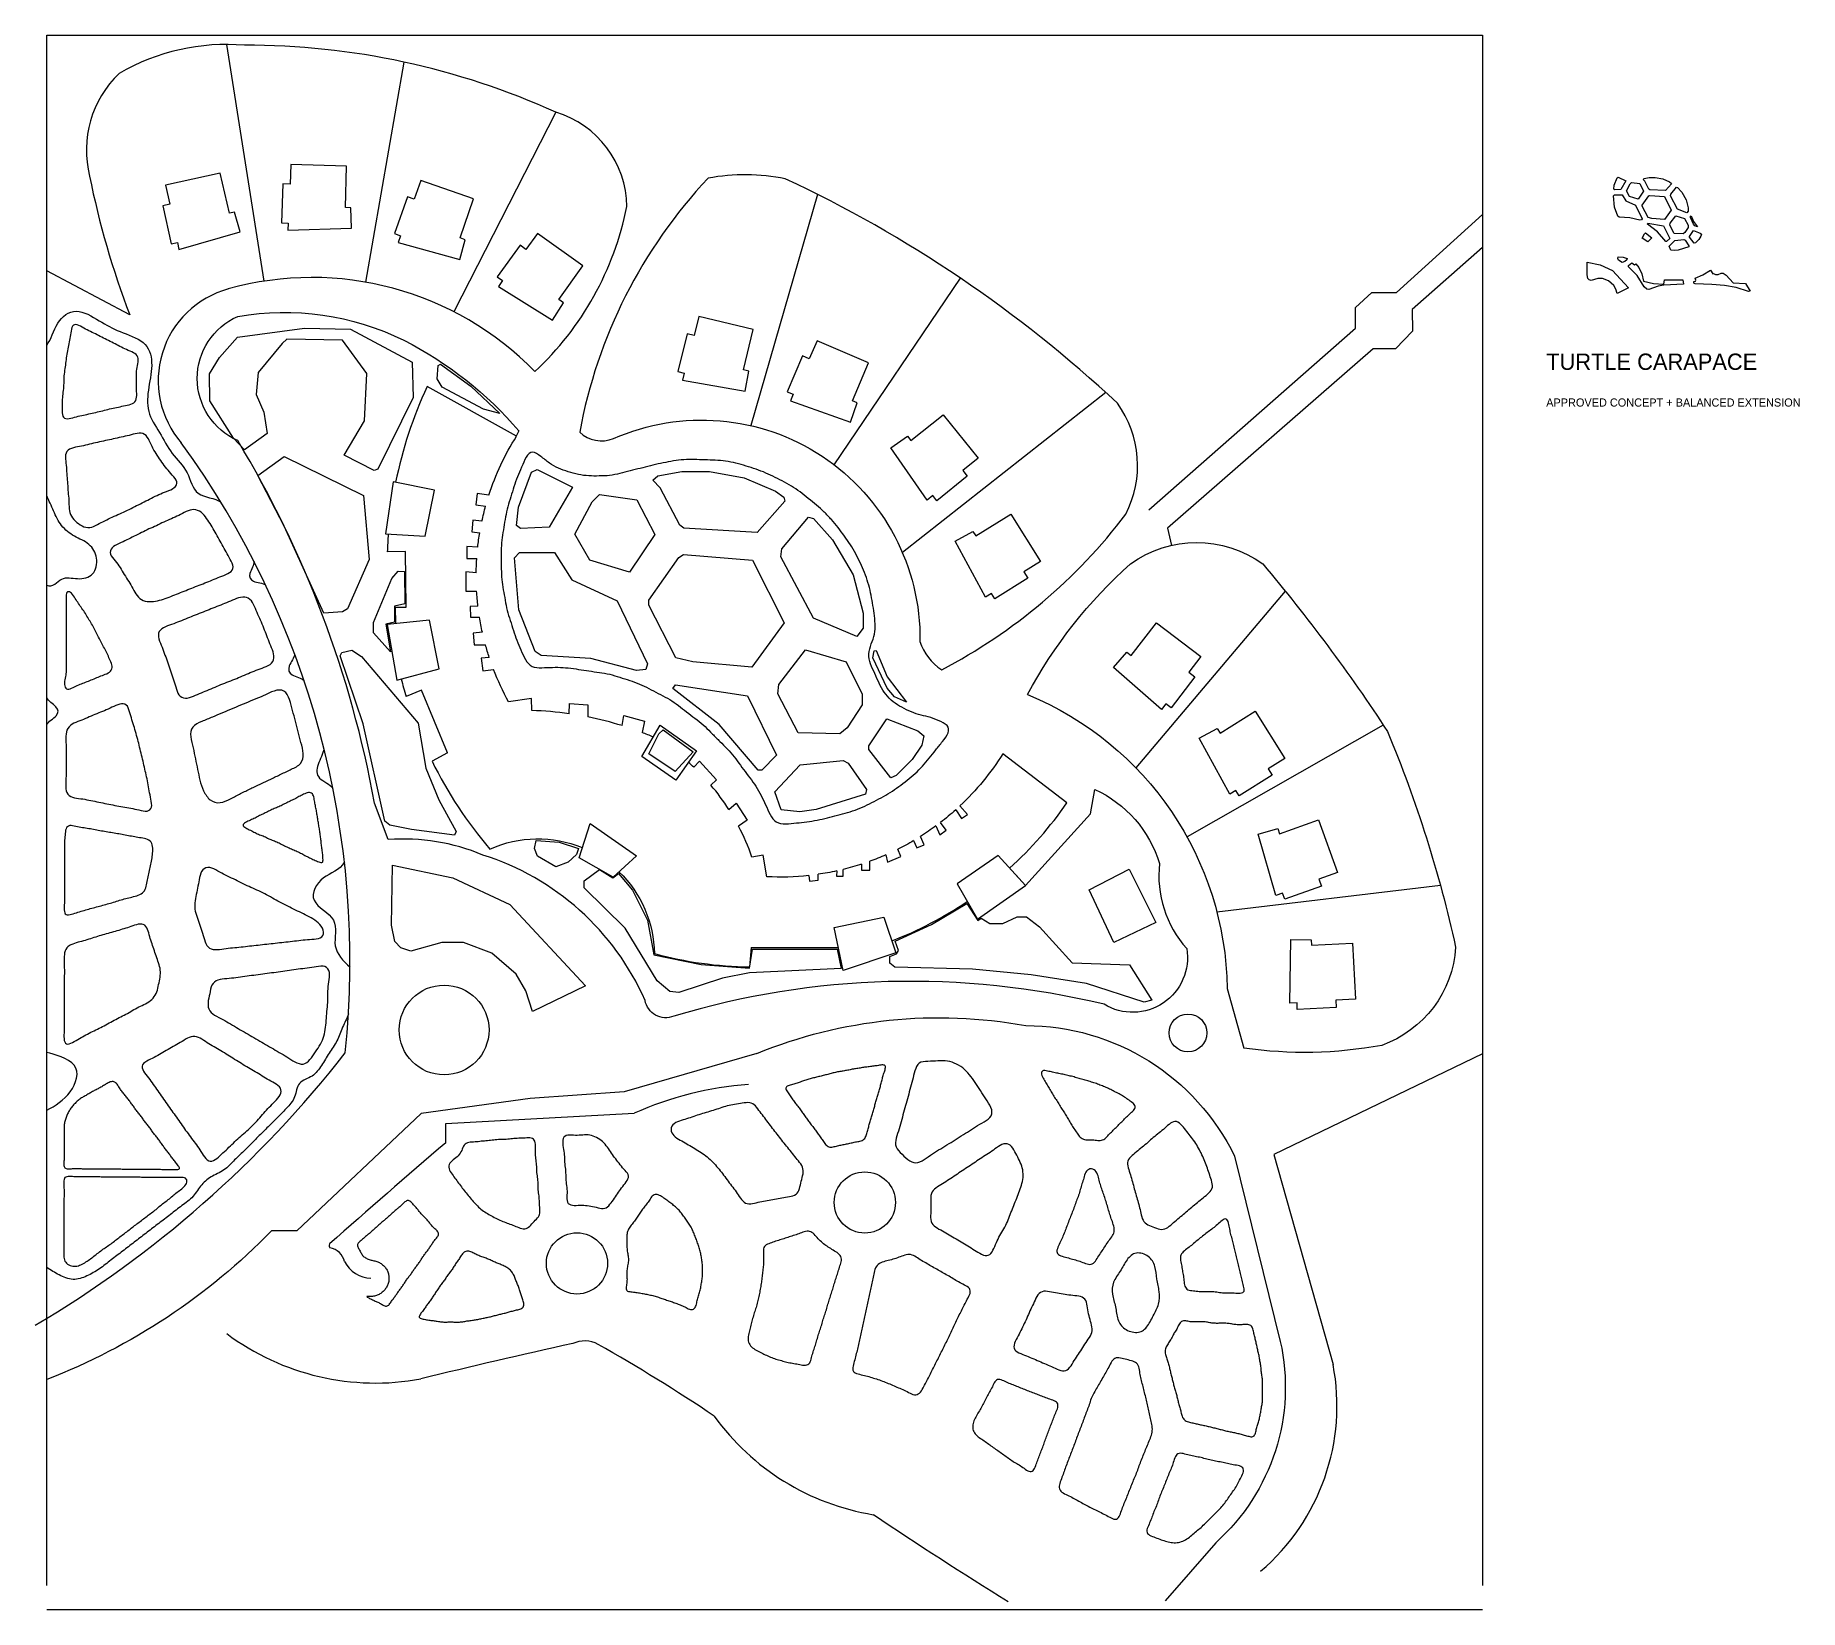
# Model space of a CAD drawing. Header units: inches. Extents: x 36 to 79.2, y 17.3 to 55.9.
import ezdxf

# ---------------------------------------------------------------- set-up
doc = ezdxf.new("R2010")
doc.units = ezdxf.units.IN
for name, color, linetype, lineweight in [('01_ORIGINAL_CAD', 7, 'CONTINUOUS', 20), ('02_APPROVED_PDF_OUTLINES', 7, 'CONTINUOUS', 15), ('04_APPROVED_PERIMETER', 7, 'CONTINUOUS', 15), ('10_EXTENSION_MASSES', 7, 'CONTINUOUS', 15), ('11_NODAL_COURTS', 7, 'CONTINUOUS', 15), ('12_OPTION_LABEL', 7, 'CONTINUOUS', 15), ('13_CONCEPT_ICON', 7, 'CONTINUOUS', 15), ('15_NEIGHBOURHOOD_CIRCULATION', 7, 'CONTINUOUS', 13)]:
    doc.layers.add(name, color=color, linetype=linetype, lineweight=lineweight)

msp = doc.modelspace()

# ---------------------------------------------------------------- texts
at = {"layer": '12_OPTION_LABEL'}
for s, height, p in [('TURTLE CARAPACE', 0.4, (73, 47.7)), ('APPROVED CONCEPT + BALANCED EXTENSION', 0.2, (73, 46.8))]:
    msp.add_text(s, height=height, dxfattribs=at).set_placement(p)

# ---------------------------------------------------------------- blocks, each defined once
blk = doc.blocks.new('CONCEPT_ICON_02_TURTLE')
at = {"layer": '13_CONCEPT_ICON'}
for points in [[(48.27, 45.26), (49.14, 44.83), (48.56, 43.84), (47.86, 43.82), (47.76, 43.89), (47.81, 44.33), (48.13, 45.19)], [(49.79, 44.65), (50.71, 44.51), (51.16, 43.66), (50.53, 42.74), (49.56, 43.04), (49.19, 43.67), (49.62, 44.47)], [(51.81, 45.21), (52.49, 45.21), (53.34, 45.05), (54.11, 44.73), (54.31, 44.58), (54.34, 44.48), (53.66, 43.71), (51.87, 43.82), (51.77, 43.89), (51.29, 44.8), (51.1, 45), (51.23, 45.1)], [(47.83, 43.22), (48.7, 43.22), (49.12, 42.55), (50.23, 42.04), (50.98, 40.5), (50.93, 40.36), (50.71, 40.33), (49.59, 40.62), (48.37, 40.7), (48.22, 40.8), (47.82, 41.82), (47.71, 43.1)], [(51.86, 43.17), (53.55, 43.04), (54.32, 41.5), (53.53, 40.41), (52.09, 40.54), (51.67, 40.64), (51, 41.93), (51, 42.05), (51.74, 43.1)], [(54.92, 44.09), (55.04, 44.06), (55.51, 43.53), (56.02, 42.67), (56.26, 41.73), (56.26, 41.37), (56.11, 41.16), (55.04, 41.61), (54.24, 43.11), (54.27, 43.32)], [(54.85, 40.84), (55.84, 40.54), (56.23, 39.75), (56.23, 39.49), (55.86, 38.93), (55.69, 38.78), (54.66, 38.8), (54.17, 39.76), (54.19, 39.99)], [(56.58, 40.82), (56.85, 40.18), (57.32, 39.56), (57.02, 39.69), (56.85, 39.9), (56.5, 40.65), (56.53, 40.81)], [(51.36, 38.88), (52.1, 38.34), (51.65, 37.86), (51.01, 38.29), (51.25, 38.78)], [(51.66, 39.98), (53.43, 39.71), (54.14, 38.26), (53.78, 37.89), (53.68, 37.89), (52.73, 39.01), (51.59, 39.89)], [(56.84, 39.15), (57.6, 38.85), (57.75, 38.73), (57.7, 38.5), (57.46, 38.15), (57.07, 37.76), (56.94, 37.7), (56.4, 38.39), (56.4, 38.49)], [(55.77, 38.13), (55.89, 38.06), (56.34, 37.41), (56.32, 37.3), (55.11, 36.92), (54.71, 36.87), (54.25, 36.91), (54.09, 37.36), (54.72, 38.02)], [(48.15, 31.98), (47.99, 32.48), (47.75, 32.89), (47.16, 33.4), (46.46, 33.67), (45.93, 33.67), (45.17, 33.45), (44.93, 33.53), (44.78, 33.69), (44.7, 34.09), (44.72, 35.56), (46.2, 35.25), (47.6, 34.6), (49.45, 32.6)], [(48.24, 36.16), (48.81, 36.12), (49.29, 35.97), (49.23, 35.82), (49.03, 35.63), (48.72, 35.52), (48.28, 35.78), (48.2, 35.97)], [(49.8, 35.46), (50.13, 35.25), (50.26, 35.36), (50.61, 34.95), (50.97, 34.21), (51.13, 33.36), (52.29, 33.12), (53.48, 33.03), (53.55, 33.51), (55.62, 33.51), (55.72, 33.03), (53.47, 32.92), (52.81, 32.79), (51.74, 32.44), (51.52, 32.47), (51.21, 32.72), (50.43, 34.02), (49.42, 35), (49.42, 35.18)], [(59.07, 34.21), (59.15, 34.26), (59.36, 34.13), (59.68, 34.13), (60.03, 34.29), (60.26, 34.29), (60.58, 34.05), (61.38, 33.17), (62.78, 33.11), (63.33, 32.25), (63.14, 32.21), (61.73, 32.66), (60.38, 32.87), (58.94, 33.01), (57.04, 33.06), (56.91, 33.16), (56.91, 33.33), (57.08, 33.38), (57.12, 33.47), (57.04, 33.7), (57.93, 34.11), (58.8, 34.62)]]:
    blk.add_lwpolyline(points, close=True, dxfattribs=at)

# ---------------------------------------------------------------- linework, layer by layer
at = {"layer": '01_ORIGINAL_CAD'}
for p, q in [((36.248, 17.906), (36.248, 55.9)), ((36.248, 55.9), (71.442, 55.9)), ((71.442, 55.9), (71.442, 17.906)), ((71.442, 17.312), (36.248, 17.312))]:
    msp.add_line(p, q, dxfattribs=at)
for points in [[(40.658, 55.675), (41.569, 49.871)], [(45, 55.245), (44.06, 49.85)], [(48.726, 54.013), (46.225, 49.126)], [(55.143, 52), (53.51, 46.333)], [(63.257, 44.272), (68.329, 48.719), (68.329, 49.231), (68.73, 49.6), (69.33, 49.6), (71.442, 51.512), (71.442, 50.696), (69.711, 49.177), (69.725, 48.651), (69.304, 48.218), (68.761, 48.218), (63.72, 43.82), (63.817, 43.397)], [(38.284, 49.049), (36.248, 50.129)], [(55.552, 45.371), (58.647, 49.945)], [(62.206, 47.145), (57.223, 43.22)], [(47.087, 44.63), (46.802, 44.667), (46.766, 44.393), (47.006, 44.362)], [(46.916, 43.993), (46.696, 44.016), (46.666, 43.73), (46.862, 43.709)], [(45.044, 43.247), (44.595, 43.241)], [(44.807, 41.482), (44.799, 41.881), (45.061, 41.886), (45.044, 43.247)], [(46.813, 43.357), (46.546, 43.371), (46.546, 43.074), (46.789, 43.074)], [(46.775, 42.728), (46.519, 42.748), (46.519, 42.277), (46.786, 42.274)], [(66.604, 42.276), (62.941, 37.945)], [(46.818, 41.908), (46.625, 41.902), (46.633, 41.638), (46.856, 41.638)], [(46.926, 41.27), (46.702, 41.249), (46.728, 40.961), (47.002, 40.962)], [(47.096, 40.651), (46.9, 40.63)], [(46.9, 40.63), (46.939, 40.324), (47.2, 40.358)], [(46.075, 38.317), (45.433, 39.849), (45.059, 39.693)], [(49.053, 39.272), (49.062, 39.519), (49.515, 39.492), (49.513, 39.194)], [(50.35, 38.981), (50.396, 39.232), (50.902, 39.093), (50.842, 38.811)], [(51.286, 38.996), (52.178, 38.364), (51.665, 37.64), (50.837, 38.227), (51.286, 38.996)], [(69.006, 38.995), (64.196, 36.253)], [(46.075, 38.317), (45.692, 38.109)], [(52.249, 38.111), (52.108, 37.96)], [(52.249, 38.111), (52.668, 37.654), (52.525, 37.523)], [(52.968, 36.924), (53.149, 37.079), (53.413, 36.661), (53.207, 36.514)], [(58.528, 36.918), (58.67, 36.704), (58.814, 36.799), (58.632, 37.014)], [(49.567, 36.583), (50.703, 35.787), (50.129, 35.27), (49.295, 35.742), (49.567, 36.583)], [(58.043, 36.524), (58.141, 36.305), (58.295, 36.419), (58.155, 36.608)], [(56.812, 35.811), (56.853, 35.634), (57.179, 35.773), (57.105, 35.949)], [(57.496, 36.162), (57.572, 35.985), (57.754, 36.063), (57.668, 36.267)], [(53.805, 35.806), (53.533, 35.759)], [(53.805, 35.806), (53.805, 35.806)], [(56.221, 35.586), (56.221, 35.439), (56.423, 35.439), (56.423, 35.655)], [(58.564, 35.106), (59.058, 34.241), (60.235, 35.059), (59.57, 35.799), (58.564, 35.106)], [(54.929, 35.306), (54.944, 35.165), (55.16, 35.189), (55.16, 35.336)], [(55.61, 35.419), (55.608, 35.288), (55.771, 35.288), (55.771, 35.457)], [(70.407, 35.063), (64.93, 34.409)], [(53.515, 33.54), (53.473, 33.07)], [(53.515, 33.54), (55.65, 33.54)], [(65.18, 32.538), (65.591, 31.078)], [(71.442, 30.938), (66.326, 28.468)], [(46.027, 28.759), (46.027, 29.23), (50.643, 29.479)], [(66.326, 28.468), (67.775, 23.323)]]:
    msp.add_lwpolyline(points, dxfattribs=at)
for points in [[(40.725, 51.537), (40.502, 52.523), (39.164, 52.23), (39.268, 51.758), (39.093, 51.72), (39.298, 50.787), (39.453, 50.821), (39.491, 50.65), (40.993, 51.087), (40.853, 51.565)], [(43.572, 51.68), (43.598, 52.69), (42.23, 52.734), (42.214, 52.252), (42.035, 52.258), (42.004, 51.303), (42.163, 51.298), (42.158, 51.123), (43.721, 51.177), (43.704, 51.675)], [(46.381, 50.933), (46.709, 51.889), (45.415, 52.34), (45.257, 51.885), (45.088, 51.944), (44.773, 51.041), (44.923, 50.989), (44.866, 50.824), (46.374, 50.409), (46.506, 50.889)], [(48.804, 49.422), (49.389, 50.246), (48.277, 51.045), (47.995, 50.654), (47.85, 50.758), (47.292, 49.982), (47.421, 49.889), (47.319, 49.747), (48.648, 48.921), (48.911, 49.345)], [(53.327, 47.704), (53.561, 48.687), (52.231, 49.012), (52.116, 48.544), (51.942, 48.586), (51.715, 47.658), (51.87, 47.62), (51.829, 47.45), (53.37, 47.181), (53.455, 47.672)], [(55.995, 46.944), (56.387, 47.876), (55.128, 48.415), (54.938, 47.972), (54.774, 48.042), (54.397, 47.164), (54.544, 47.101), (54.475, 46.94), (55.951, 46.422), (56.116, 46.892)], [(57.426, 45.973), (58.218, 46.601), (59.075, 45.534), (58.699, 45.232), (58.811, 45.092), (58.066, 44.493), (57.966, 44.618), (57.83, 44.508), (56.934, 45.791), (57.343, 46.076)], [(45.757, 44.748), (44.738, 44.957), (44.556, 43.684), (45.524, 43.622)], [(59.019, 43.63), (59.878, 44.165), (60.608, 43.006), (60.2, 42.749), (60.296, 42.598), (59.487, 42.088), (59.402, 42.222), (59.254, 42.129), (58.511, 43.505), (58.949, 43.742)], [(45.629, 41.562), (44.593, 41.461), (44.828, 40.095), (45.865, 40.369)], [(62.827, 40.702), (63.445, 41.502), (64.534, 40.672), (64.241, 40.288), (64.384, 40.18), (63.804, 39.42), (63.677, 39.516), (63.571, 39.377), (62.394, 40.407), (62.722, 40.782)], [(65.006, 38.799), (65.865, 39.334), (66.595, 38.175), (66.187, 37.918), (66.283, 37.767), (65.474, 37.257), (65.389, 37.391), (65.242, 37.298), (64.498, 38.674), (64.936, 38.911)], [(66.464, 36.332), (67.417, 36.67), (67.882, 35.382), (67.428, 35.218), (67.489, 35.05), (66.59, 34.725), (66.536, 34.875), (66.372, 34.816), (65.94, 36.319), (66.419, 36.457)], [(61.796, 34.957), (62.78, 35.461), (63.435, 34.152), (62.399, 33.663)], [(55.549, 34.034), (56.763, 34.283), (57.058, 33.412), (55.766, 32.976)], [(67.244, 33.6), (68.254, 33.648), (68.327, 32.28), (67.845, 32.255), (67.855, 32.076), (66.9, 32.025), (66.892, 32.184), (66.717, 32.175), (66.739, 33.739), (67.237, 33.732)]]:
    msp.add_lwpolyline(points, close=True, dxfattribs=at)
for points in [[(44.283, 37.084, 0.090917), (40.931, 45.968, -0.652582), (40.931, 49.011, -0.158741), (45.004, 48.425, -0.098355), (47.824, 46.203), (47.755, 46.078)], [(47.087, 44.63, -0.062406), (47.763, 46.073), (45.572, 47.29, 0.058367), (44.801, 44.944, 0.058367)], [(50.14, 46.014, -0.546754), (57.65, 41.045, 0.171391), (58.184, 40.351, 0.171391)], [(46.916, 43.993, -0.01479), (47.006, 44.362, -0.01479)], [(44.621, 43.68, 0.010358), (44.595, 43.241)], [(46.813, 43.357, -0.013879), (46.862, 43.709)], [(60.29, 39.74, -0.089338), (62.813, 42.944, -0.322066), (66.051, 42.944, -0.030946), (69.111, 38.833, -0.044664), (70.78, 33.554, -0.301674), (68.967, 31.144, -0.082145), (65.591, 31.078)], [(46.775, 42.728, -0.013523), (46.789, 43.074, -0.013523)], [(46.818, 41.908, -0.014342), (46.786, 42.274)], [(46.926, 41.27, -0.014645), (46.856, 41.638)], [(47.096, 40.651, -0.012679), (47.002, 40.962)], [(48.142, 39.35), (48.13, 39.649), (47.57, 39.561, -0.034306), (47.2, 40.358, -0.034306)], [(44.936, 40.124, 0.010564), (45.059, 39.693, 0.010564)], [(60.29, 39.74, -0.300089), (65.18, 32.538)], [(45.692, 38.109, 0.060935), (47.109, 35.956, -0.206423), (49.375, 35.99)], [(59.849, 35.488, 0.057164), (61.253, 37.088), (59.681, 38.289, -0.064319), (58.632, 37.014, -0.064319)], [(59.998, 35.322), (60.235, 35.059), (61.831, 36.816), (61.933, 37.418, -0.214593), (63.522, 35.602, 0.212382), (64.188, 33.517, -0.642649), (62.166, 32.15, 0.132984), (51.615, 31.858, -0.471407), (50.913, 32.245)], [(46.935, 35.809, 0.119192), (44.621, 36.188), (44.283, 37.084)], [(58.528, 36.918, -0.018836), (58.155, 36.608, -0.018836)], [(58.043, 36.524, -0.017658), (57.668, 36.267, -0.017658)], [(57.496, 36.162, -0.017305), (57.105, 35.949, -0.017305)], [(54.929, 35.306, -0.040089), (53.897, 35.276), (53.805, 35.806)], [(56.221, 35.586, -0.018166), (55.771, 35.457, -0.018166)], [(56.812, 35.811, -0.016254), (56.423, 35.655, -0.016254)], [(50.274, 35.4, -0.198705), (51.143, 33.392, 0.063223), (53.473, 33.07)], [(55.61, 35.419, -0.017778), (55.16, 35.336, -0.017778)], [(56.959, 33.703, 0.056142), (58.811, 34.673)], [(53.65, 30.945, -0.14301), (60.243, 31.63, -0.286424), (65.36, 28.431), (66.481, 23.89, -0.272091), (64.9, 18.954), (63.661, 17.533)], [(53.65, 30.945), (50.4, 30.004), (48.095, 29.84), (45.427, 29.473), (42.376, 26.597), (41.758, 26.597, -0.10797), (36.248, 22.954)]]:
    msp.add_lwpolyline(points, format="xyb", dxfattribs=at)
for centre, radius in [((45.989, 31.521), 1.1), ((64.22, 31.448), 0.463)]:
    msp.add_circle(centre, radius, dxfattribs=at)
for centre, radius, start, end in [((40.658, 50.423), 5.252, 85.2142, 120.0956), ((41.139, 37.317), 18.339, 65.5622, 90.1344), ((39.813, 53.089), 2.593, 133.6015, 194.2753), ((48.026, 51.672), 2.444, 0.7167, 73.3418), ((57.911, 56.571), 21.019, 191.3089, 200.9684), ((61.436, 43.951), 12.326, 136.7478, 169.6154), ((53.373, 47.535), 4.948, 78.6004, 100.6499), ((40.939, 23.771), 31.601, 47.0054, 64.8874), ((43.034, 53.196), 7.583, 313.0815, 348.6437), ((42.751, 42.34), 7.624, 44.2289, 105.6047), ((41.312, 47.434), 2.33, 105.2161, 220.7715), ((60.387, 45.356), 2.599, 332.6099, 36.0186), ((22.064, 33.195), 21.619, 354.0583, 36.0319), ((49.852, 46.755), 0.794, 227.0981, 291.2465), ((51.961, 52.291), 13.465, 297.5281, 322.8549), ((47.898, 31.093), 8.26, 81.9573, 88.3074), ((47.898, 31.093), 8.26, 72.7279, 78.7214), ((47.898, 31.093), 8.26, 67.0855, 69.118), ((48.363, 33.974), 5.47, 46.7825, 48.644), ((48.363, 33.974), 5.47, 32.6388, 40.4465), ((48.363, 33.974), 5.47, 19.0436, 27.6609), ((44.996, 29.643), 6.464, 23.734, 72.5429), ((22.02, 47.825), 27.364, 300.648, 321.9453), ((54.073, 21.787), 8.422, 94.2501, 114.0352), ((177.596, -125.015), 202.378, 130.55026, 131.62005), ((43.293, 26.24), 0.119, 162.5746, 211.3187), ((43.119, 25.741), 0.443, 13.2811, 80.611), ((44.225, 26.196), 0.761, 207.5896, 267.5639), ((44.306, 28.951), 6.083, 233.183, 280.5392), ((83.889, -134.15), 161.762, 102.40484, 103.75801), ((49.433, 23.211), 0.689, 61.2688, 115.2094), ((27.349, -15.654), 45.391, 56.1832, 60.407), ((62.535, 22.313), 5.337, 310.4718, 10.9016), ((57.468, 25.543), 5.979, 215.6658, 260.7622), ((129.159, 128.7), 131.041, 236.3299, 238.04792)]:
    msp.add_arc(centre, radius, start, end, dxfattribs=at)
at = {"layer": '02_APPROVED_PDF_OUTLINES'}
for points in [[(42.567, 48.72), (43.696, 48.695), (45.202, 47.89), (45.23, 47.026), (44.366, 45.263), (44.273, 45.236), (43.537, 45.611), (44.04, 46.452), (44.091, 47.609), (43.496, 48.428), (42.137, 48.455), (42.02, 48.343), (41.433, 47.637), (41.381, 47.094), (41.568, 46.662), (41.648, 46.137), (41.1, 45.743), (40.829, 46.03), (40.243, 46.942), (40.242, 47.6), (40.48, 48.003), (40.922, 48.505)], [(45.901, 47.837), (46.645, 47.301), (47.354, 46.634), (46.951, 46.741), (45.941, 47.277), (45.817, 47.483), (45.843, 47.81)], [(42.069, 45.58), (44.014, 44.624), (44.149, 43.053), (43.621, 41.845), (43.497, 41.773), (43.04, 41.737), (42.069, 43.869), (41.422, 45.113)], [(48.268, 45.262), (49.136, 44.828), (48.563, 43.843), (47.859, 43.816), (47.761, 43.888), (47.813, 44.332), (48.13, 45.191)], [(51.811, 45.211), (52.489, 45.212), (53.339, 45.051), (54.109, 44.73), (54.313, 44.578), (54.34, 44.483), (53.66, 43.713), (51.867, 43.819), (51.769, 43.891), (51.287, 44.805), (51.104, 44.999), (51.227, 45.104)], [(49.795, 44.646), (50.712, 44.513), (51.156, 43.663), (50.529, 42.744), (49.559, 43.039), (49.195, 43.674), (49.618, 44.467)], [(54.919, 44.086), (55.039, 44.06), (55.509, 43.532), (56.015, 42.674), (56.256, 41.734), (56.257, 41.371), (56.107, 41.165), (55.039, 41.612), (54.239, 43.114), (54.266, 43.316)], [(47.833, 43.222), (48.697, 43.223), (49.121, 42.555), (50.23, 42.043), (50.976, 40.496), (50.932, 40.356), (50.706, 40.329), (49.587, 40.623), (48.369, 40.703), (48.218, 40.801), (47.818, 41.821), (47.71, 43.097)], [(51.856, 43.172), (53.546, 43.039), (54.319, 41.504), (53.533, 40.411), (52.086, 40.545), (51.669, 40.643), (51.003, 41.931), (51.003, 42.052), (51.744, 43.1)], [(44.861, 42.764), (45.015, 42.757), (45.025, 41.962), (44.774, 41.905), (44.772, 41.513), (44.558, 41.465), (44.673, 40.786), (44.262, 41.255), (44.262, 41.511), (44.711, 42.585)], [(43.724, 40.83), (43.968, 40.678), (45.351, 39.042), (45.54, 37.942), (45.86, 37.164), (46.286, 36.386), (46.241, 36.299), (45.192, 36.433), (44.661, 36.54), (44.537, 36.638), (44.001, 39.023), (43.441, 40.69), (43.485, 40.777)], [(54.846, 40.839), (55.842, 40.544), (56.233, 39.748), (56.234, 39.492), (55.863, 38.928), (55.686, 38.776), (54.664, 38.802), (54.166, 39.759), (54.192, 39.988)], [(56.581, 40.818), (56.845, 40.176), (57.322, 39.555), (57.024, 39.689), (56.847, 39.895), (56.5, 40.646), (56.527, 40.813)], [(51.662, 39.977), (53.428, 39.71), (54.139, 38.256), (53.777, 37.889), (53.683, 37.889), (52.73, 39.011), (51.591, 39.891)], [(56.84, 39.149), (57.597, 38.855), (57.748, 38.729), (57.696, 38.5), (57.457, 38.151), (57.069, 37.757), (56.936, 37.703), (56.399, 38.392), (56.398, 38.487)], [(51.359, 38.877), (52.095, 38.341), (51.653, 37.86), (51.01, 38.289), (51.248, 38.778)], [(55.767, 38.129), (55.891, 38.057), (56.344, 37.413), (56.318, 37.3), (55.106, 36.923), (54.708, 36.869), (54.251, 36.914), (54.091, 37.358), (54.718, 38.02)], [(48.245, 36.164), (48.808, 36.123), (49.286, 35.971), (49.233, 35.819), (49.03, 35.631), (48.724, 35.523), (48.281, 35.782), (48.201, 35.97)], [(48.151, 31.975), (47.994, 32.48), (47.753, 32.885), (47.161, 33.4), (46.465, 33.669), (45.931, 33.669), (45.171, 33.454), (44.932, 33.534), (44.781, 33.686), (44.701, 34.089), (44.724, 35.559), (46.2, 35.25), (47.6, 34.6), (49.45, 32.6)], [(49.801, 35.456), (50.125, 35.252), (50.264, 35.36), (50.609, 34.951), (50.973, 34.211), (51.129, 33.36), (52.292, 33.123), (53.475, 33.035), (53.547, 33.505), (55.622, 33.505), (55.72, 33.028), (53.471, 32.923), (52.808, 32.788), (51.743, 32.439), (51.517, 32.465), (51.207, 32.725), (50.43, 34.017), (49.424, 35.005), (49.424, 35.18)], [(59.066, 34.207), (59.152, 34.26), (59.362, 34.132), (59.683, 34.132), (60.034, 34.294), (60.261, 34.294), (60.58, 34.052), (61.378, 33.169), (62.785, 33.115), (63.335, 32.251), (63.144, 32.206), (61.733, 32.661), (60.379, 32.874), (58.942, 33.008), (57.037, 33.06), (56.913, 33.158), (56.913, 33.326), (57.078, 33.384), (57.124, 33.472), (57.045, 33.701), (57.93, 34.106), (58.799, 34.624)]]:
    msp.add_lwpolyline(points, close=True, dxfattribs=at)
at = {"layer": '04_APPROVED_PERIMETER'}
msp.add_open_spline([(48.155, 45.684), (48.217, 45.685), (48.288, 45.635), (48.359, 45.58), (48.429, 45.525), (48.498, 45.466), (48.569, 45.416), (48.641, 45.366), (48.715, 45.326), (48.793, 45.292), (48.87, 45.257), (48.95, 45.228), (49.032, 45.202), (49.114, 45.176), (49.197, 45.154), (49.281, 45.136), (49.364, 45.119), (49.448, 45.108), (49.533, 45.103), (49.618, 45.097), (49.704, 45.098), (49.79, 45.099), (49.876, 45.1), (49.961, 45.102), (50.046, 45.112), (50.13, 45.122), (50.214, 45.14), (50.297, 45.16), (50.38, 45.18), (50.463, 45.203), (50.546, 45.224), (50.629, 45.245), (50.712, 45.266), (50.795, 45.286), (50.878, 45.307), (50.961, 45.328), (51.044, 45.348), (51.127, 45.369), (51.21, 45.39), (51.294, 45.408), (51.378, 45.426), (51.462, 45.442), (51.546, 45.456), (51.631, 45.471), (51.716, 45.484), (51.801, 45.492), (51.885, 45.5), (51.971, 45.503), (52.056, 45.503), (52.142, 45.502), (52.227, 45.498), (52.313, 45.495), (52.399, 45.492), (52.484, 45.491), (52.57, 45.488), (52.655, 45.485), (52.741, 45.48), (52.826, 45.469), (52.91, 45.459), (52.995, 45.444), (53.078, 45.426), (53.162, 45.407), (53.245, 45.385), (53.327, 45.362), (53.409, 45.338), (53.491, 45.312), (53.572, 45.285), (53.653, 45.258), (53.734, 45.229), (53.813, 45.197), (53.892, 45.165), (53.97, 45.129), (54.047, 45.092), (54.124, 45.055), (54.201, 45.017), (54.277, 44.977), (54.352, 44.937), (54.427, 44.894), (54.5, 44.85), (54.573, 44.805), (54.645, 44.759), (54.714, 44.708), (54.782, 44.658), (54.849, 44.603), (54.915, 44.549), (54.981, 44.495), (55.047, 44.441), (55.113, 44.385), (55.178, 44.33), (55.243, 44.274), (55.304, 44.215), (55.366, 44.156), (55.425, 44.093), (55.482, 44.029), (55.539, 43.965), (55.594, 43.9), (55.646, 43.833), (55.699, 43.765), (55.748, 43.695), (55.798, 43.625), (55.848, 43.556), (55.898, 43.486), (55.945, 43.415), (55.992, 43.343), (56.035, 43.27), (56.076, 43.195), (56.117, 43.119), (56.155, 43.043), (56.191, 42.965), (56.228, 42.888), (56.263, 42.81), (56.294, 42.73), (56.325, 42.65), (56.351, 42.569), (56.376, 42.487), (56.401, 42.405), (56.424, 42.322), (56.442, 42.239), (56.46, 42.156), (56.474, 42.071), (56.488, 41.987), (56.502, 41.902), (56.516, 41.818), (56.527, 41.733), (56.539, 41.648), (56.549, 41.562), (56.553, 41.476), (56.557, 41.391), (56.555, 41.306), (56.538, 41.224), (56.52, 41.142), (56.487, 41.064), (56.458, 40.984), (56.428, 40.903), (56.403, 40.821), (56.399, 40.738), (56.396, 40.656), (56.413, 40.573), (56.441, 40.493), (56.469, 40.413), (56.508, 40.335), (56.544, 40.256), (56.58, 40.178), (56.613, 40.099), (56.65, 40.022), (56.687, 39.945), (56.728, 39.87), (56.776, 39.8), (56.825, 39.73), (56.881, 39.664), (56.944, 39.608), (57.007, 39.552), (57.078, 39.504), (57.152, 39.461), (57.226, 39.418), (57.304, 39.38), (57.382, 39.344), (57.461, 39.309), (57.54, 39.275), (57.619, 39.253), (57.697, 39.23), (57.776, 39.218), (57.856, 39.196), (57.935, 39.174), (58.015, 39.143), (58.098, 39.107), (58.181, 39.072), (58.267, 39.032), (58.314, 38.983), (58.36, 38.934), (58.367, 38.874), (58.342, 38.806), (58.316, 38.738), (58.259, 38.662), (58.203, 38.59), (58.147, 38.518), (58.093, 38.451), (58.04, 38.384), (57.986, 38.317), (57.933, 38.252), (57.879, 38.185), (57.825, 38.119), (57.771, 38.053), (57.713, 37.989), (57.656, 37.926), (57.595, 37.866), (57.532, 37.808), (57.469, 37.75), (57.404, 37.695), (57.337, 37.642), (57.27, 37.588), (57.201, 37.537), (57.132, 37.487), (57.062, 37.436), (56.993, 37.387), (56.921, 37.341), (56.848, 37.295), (56.774, 37.254), (56.698, 37.213), (56.623, 37.173), (56.547, 37.133), (56.471, 37.094), (56.395, 37.055), (56.318, 37.017), (56.24, 36.982), (56.162, 36.947), (56.082, 36.916), (56.001, 36.889), (55.919, 36.862), (55.837, 36.839), (55.754, 36.817), (55.672, 36.794), (55.589, 36.773), (55.506, 36.751), (55.423, 36.73), (55.34, 36.708), (55.257, 36.69), (55.173, 36.671), (55.089, 36.656), (55.004, 36.642), (54.92, 36.629), (54.836, 36.617), (54.751, 36.608), (54.666, 36.599), (54.58, 36.592), (54.492, 36.584), (54.404, 36.575), (54.314, 36.565), (54.236, 36.58), (54.159, 36.594), (54.094, 36.633), (54.044, 36.694), (53.994, 36.755), (53.959, 36.839), (53.923, 36.92), (53.888, 37.001), (53.851, 37.08), (53.814, 37.157), (53.777, 37.234), (53.739, 37.31), (53.696, 37.384), (53.654, 37.458), (53.606, 37.529), (53.557, 37.598), (53.507, 37.668), (53.454, 37.736), (53.402, 37.804), (53.351, 37.872), (53.3, 37.941), (53.249, 38.01), (53.199, 38.08), (53.149, 38.149), (53.096, 38.216), (53.042, 38.283), (52.987, 38.348), (52.928, 38.41), (52.869, 38.472), (52.808, 38.532), (52.747, 38.592), (52.686, 38.653), (52.626, 38.714), (52.566, 38.775), (52.506, 38.836), (52.447, 38.898), (52.384, 38.956), (52.321, 39.014), (52.256, 39.069), (52.188, 39.121), (52.121, 39.174), (52.052, 39.225), (51.984, 39.277), (51.916, 39.329), (51.848, 39.382), (51.781, 39.434), (51.713, 39.486), (51.645, 39.538), (51.573, 39.585), (51.502, 39.631), (51.427, 39.672), (51.351, 39.712), (51.275, 39.752), (51.199, 39.791), (51.123, 39.831), (51.047, 39.871), (50.972, 39.912), (50.895, 39.949), (50.818, 39.985), (50.739, 40.018), (50.658, 40.047), (50.578, 40.076), (50.496, 40.101), (50.414, 40.128), (50.333, 40.154), (50.252, 40.182), (50.17, 40.205), (50.088, 40.229), (50.005, 40.249), (49.921, 40.265), (49.837, 40.28), (49.752, 40.291), (49.667, 40.303), (49.582, 40.315), (49.497, 40.327), (49.412, 40.34), (49.328, 40.353), (49.243, 40.366), (49.158, 40.378), (49.073, 40.39), (48.989, 40.4), (48.904, 40.405), (48.819, 40.411), (48.734, 40.412), (48.647, 40.409), (48.561, 40.407), (48.473, 40.402), (48.385, 40.4), (48.298, 40.398), (48.212, 40.399), (48.144, 40.432), (48.076, 40.464), (48.026, 40.527), (47.983, 40.599), (47.941, 40.672), (47.905, 40.755), (47.869, 40.835), (47.834, 40.915), (47.799, 40.992), (47.769, 41.072), (47.739, 41.151), (47.713, 41.233), (47.687, 41.314), (47.662, 41.396), (47.635, 41.478), (47.609, 41.559), (47.583, 41.641), (47.557, 41.722), (47.536, 41.805), (47.515, 41.888), (47.499, 41.972), (47.484, 42.056), (47.469, 42.14), (47.455, 42.225), (47.44, 42.31), (47.426, 42.394), (47.411, 42.478), (47.402, 42.563), (47.394, 42.648), (47.391, 42.733), (47.39, 42.819), (47.389, 42.905), (47.39, 42.99), (47.39, 43.076), (47.39, 43.162), (47.388, 43.248), (47.39, 43.333), (47.393, 43.418), (47.399, 43.503), (47.41, 43.588), (47.421, 43.673), (47.437, 43.757), (47.451, 43.842), (47.466, 43.926), (47.479, 44.011), (47.495, 44.095), (47.511, 44.179), (47.529, 44.262), (47.551, 44.345), (47.573, 44.427), (47.599, 44.509), (47.624, 44.591), (47.649, 44.673), (47.673, 44.756), (47.699, 44.837), (47.725, 44.918), (47.753, 44.999), (47.785, 45.077), (47.818, 45.155), (47.854, 45.232), (47.889, 45.314), (47.924, 45.397), (47.958, 45.486), (48, 45.557), (48.043, 45.629), (48.094, 45.682), (48.155, 45.684)], degree=3, knots=[0, 0, 0, 0, 0.007812, 0.007812, 0.007812, 0.015625, 0.015625, 0.015625, 0.023438, 0.023438, 0.023438, 0.03125, 0.03125, 0.03125, 0.039062, 0.039062, 0.039062, 0.046875, 0.046875, 0.046875, 0.054688, 0.054688, 0.054688, 0.0625, 0.0625, 0.0625, 0.070312, 0.070312, 0.070312, 0.078125, 0.078125, 0.078125, 0.085938, 0.085938, 0.085938, 0.09375, 0.09375, 0.09375, 0.101562, 0.101562, 0.101562, 0.109375, 0.109375, 0.109375, 0.117188, 0.117188, 0.117188, 0.125, 0.125, 0.125, 0.132812, 0.132812, 0.132812, 0.140625, 0.140625, 0.140625, 0.148438, 0.148438, 0.148438, 0.15625, 0.15625, 0.15625, 0.164062, 0.164062, 0.164062, 0.171875, 0.171875, 0.171875, 0.179688, 0.179688, 0.179688, 0.1875, 0.1875, 0.1875, 0.195312, 0.195312, 0.195312, 0.203125, 0.203125, 0.203125, 0.210938, 0.210938, 0.210938, 0.21875, 0.21875, 0.21875, 0.226562, 0.226562, 0.226562, 0.234375, 0.234375, 0.234375, 0.242188, 0.242188, 0.242188, 0.25, 0.25, 0.25, 0.257812, 0.257812, 0.257812, 0.265625, 0.265625, 0.265625, 0.273438, 0.273438, 0.273438, 0.28125, 0.28125, 0.28125, 0.289062, 0.289062, 0.289062, 0.296875, 0.296875, 0.296875, 0.304688, 0.304688, 0.304688, 0.3125, 0.3125, 0.3125, 0.320312, 0.320312, 0.320312, 0.328125, 0.328125, 0.328125, 0.335938, 0.335938, 0.335938, 0.34375, 0.34375, 0.34375, 0.351562, 0.351562, 0.351562, 0.359375, 0.359375, 0.359375, 0.367188, 0.367188, 0.367188, 0.375, 0.375, 0.375, 0.382812, 0.382812, 0.382812, 0.390625, 0.390625, 0.390625, 0.398438, 0.398438, 0.398438, 0.40625, 0.40625, 0.40625, 0.414062, 0.414062, 0.414062, 0.421875, 0.421875, 0.421875, 0.429688, 0.429688, 0.429688, 0.4375, 0.4375, 0.4375, 0.445312, 0.445312, 0.445312, 0.453125, 0.453125, 0.453125, 0.460938, 0.460938, 0.460938, 0.46875, 0.46875, 0.46875, 0.476562, 0.476562, 0.476562, 0.484375, 0.484375, 0.484375, 0.492188, 0.492188, 0.492188, 0.5, 0.5, 0.5, 0.507812, 0.507812, 0.507812, 0.515625, 0.515625, 0.515625, 0.523438, 0.523438, 0.523438, 0.53125, 0.53125, 0.53125, 0.539062, 0.539062, 0.539062, 0.546875, 0.546875, 0.546875, 0.554688, 0.554688, 0.554688, 0.5625, 0.5625, 0.5625, 0.570312, 0.570312, 0.570312, 0.578125, 0.578125, 0.578125, 0.585938, 0.585938, 0.585938, 0.59375, 0.59375, 0.59375, 0.601562, 0.601562, 0.601562, 0.609375, 0.609375, 0.609375, 0.617188, 0.617188, 0.617188, 0.625, 0.625, 0.625, 0.632812, 0.632812, 0.632812, 0.640625, 0.640625, 0.640625, 0.648438, 0.648438, 0.648438, 0.65625, 0.65625, 0.65625, 0.664062, 0.664062, 0.664062, 0.671875, 0.671875, 0.671875, 0.679688, 0.679688, 0.679688, 0.6875, 0.6875, 0.6875, 0.695312, 0.695312, 0.695312, 0.703125, 0.703125, 0.703125, 0.710938, 0.710938, 0.710938, 0.71875, 0.71875, 0.71875, 0.726562, 0.726562, 0.726562, 0.734375, 0.734375, 0.734375, 0.742188, 0.742188, 0.742188, 0.75, 0.75, 0.75, 0.757812, 0.757812, 0.757812, 0.765625, 0.765625, 0.765625, 0.773438, 0.773438, 0.773438, 0.78125, 0.78125, 0.78125, 0.789062, 0.789062, 0.789062, 0.796875, 0.796875, 0.796875, 0.804688, 0.804688, 0.804688, 0.8125, 0.8125, 0.8125, 0.820312, 0.820312, 0.820312, 0.828125, 0.828125, 0.828125, 0.835938, 0.835938, 0.835938, 0.84375, 0.84375, 0.84375, 0.851562, 0.851562, 0.851562, 0.859375, 0.859375, 0.859375, 0.867188, 0.867188, 0.867188, 0.875, 0.875, 0.875, 0.882812, 0.882812, 0.882812, 0.890625, 0.890625, 0.890625, 0.898438, 0.898438, 0.898438, 0.90625, 0.90625, 0.90625, 0.914062, 0.914062, 0.914062, 0.921875, 0.921875, 0.921875, 0.929688, 0.929688, 0.929688, 0.9375, 0.9375, 0.9375, 0.945312, 0.945312, 0.945312, 0.953125, 0.953125, 0.953125, 0.960938, 0.960938, 0.960938, 0.96875, 0.96875, 0.96875, 0.976562, 0.976562, 0.976562, 0.984375, 0.984375, 0.984375, 0.992188, 0.992188, 0.992188, 1, 1, 1, 1], dxfattribs=at)
at = {"layer": '10_EXTENSION_MASSES'}
for points, knots in [([(36.686, 46.516), (36.648, 46.538), (36.632, 46.59), (36.627, 46.649), (36.621, 46.709), (36.627, 46.775), (36.629, 46.838), (36.631, 46.901), (36.63, 46.961), (36.634, 47.02), (36.638, 47.079), (36.646, 47.137), (36.653, 47.196), (36.659, 47.255), (36.664, 47.314), (36.666, 47.374), (36.668, 47.434), (36.668, 47.495), (36.672, 47.554), (36.676, 47.614), (36.686, 47.672), (36.694, 47.73), (36.702, 47.789), (36.709, 47.848), (36.717, 47.906), (36.724, 47.965), (36.732, 48.024), (36.741, 48.082), (36.75, 48.14), (36.761, 48.198), (36.772, 48.255), (36.784, 48.312), (36.797, 48.369), (36.808, 48.426), (36.82, 48.484), (36.83, 48.543), (36.839, 48.606), (36.848, 48.668), (36.857, 48.733), (36.881, 48.771), (36.906, 48.808), (36.946, 48.818), (36.996, 48.804), (37.045, 48.791), (37.103, 48.755), (37.159, 48.724), (37.215, 48.692), (37.269, 48.665), (37.323, 48.639), (37.376, 48.612), (37.429, 48.587), (37.482, 48.56), (37.535, 48.533), (37.589, 48.506), (37.642, 48.478), (37.696, 48.451), (37.749, 48.423), (37.803, 48.396), (37.857, 48.369), (37.911, 48.343), (37.964, 48.316), (38.017, 48.289), (38.07, 48.262), (38.124, 48.235), (38.178, 48.209), (38.234, 48.182), (38.291, 48.157), (38.348, 48.133), (38.406, 48.109), (38.443, 48.074), (38.479, 48.038), (38.494, 47.991), (38.493, 47.936), (38.492, 47.881), (38.476, 47.819), (38.466, 47.759), (38.455, 47.698), (38.449, 47.639), (38.447, 47.579), (38.445, 47.52), (38.446, 47.459), (38.447, 47.399), (38.448, 47.339), (38.447, 47.279), (38.45, 47.216), (38.453, 47.154), (38.459, 47.089), (38.452, 47.031), (38.444, 46.974), (38.424, 46.924), (38.384, 46.893), (38.344, 46.861), (38.283, 46.848), (38.224, 46.836), (38.164, 46.823), (38.105, 46.811), (38.048, 46.798), (37.99, 46.786), (37.933, 46.773), (37.877, 46.761), (37.82, 46.748), (37.763, 46.735), (37.706, 46.721), (37.649, 46.707), (37.592, 46.692), (37.535, 46.678), (37.478, 46.664), (37.421, 46.651), (37.364, 46.638), (37.306, 46.625), (37.249, 46.613), (37.192, 46.601), (37.135, 46.589), (37.079, 46.578), (37.021, 46.563), (36.963, 46.548), (36.903, 46.53), (36.844, 46.516), (36.784, 46.503), (36.724, 46.494), (36.686, 46.516)], [0, 0, 0, 0, 0.025, 0.025, 0.025, 0.05, 0.05, 0.05, 0.075, 0.075, 0.075, 0.1, 0.1, 0.1, 0.125, 0.125, 0.125, 0.15, 0.15, 0.15, 0.175, 0.175, 0.175, 0.2, 0.2, 0.2, 0.225, 0.225, 0.225, 0.25, 0.25, 0.25, 0.275, 0.275, 0.275, 0.3, 0.3, 0.3, 0.325, 0.325, 0.325, 0.35, 0.35, 0.35, 0.375, 0.375, 0.375, 0.4, 0.4, 0.4, 0.425, 0.425, 0.425, 0.45, 0.45, 0.45, 0.475, 0.475, 0.475, 0.5, 0.5, 0.5, 0.525, 0.525, 0.525, 0.55, 0.55, 0.55, 0.575, 0.575, 0.575, 0.6, 0.6, 0.6, 0.625, 0.625, 0.625, 0.65, 0.65, 0.65, 0.675, 0.675, 0.675, 0.7, 0.7, 0.7, 0.725, 0.725, 0.725, 0.75, 0.75, 0.75, 0.775, 0.775, 0.775, 0.8, 0.8, 0.8, 0.825, 0.825, 0.825, 0.85, 0.85, 0.85, 0.875, 0.875, 0.875, 0.9, 0.9, 0.9, 0.925, 0.925, 0.925, 0.95, 0.95, 0.95, 0.975, 0.975, 0.975, 1, 1, 1, 1]), ([(36.743, 45.697), (36.776, 45.744), (36.839, 45.771), (36.904, 45.79), (36.97, 45.808), (37.039, 45.817), (37.105, 45.831), (37.172, 45.844), (37.235, 45.861), (37.299, 45.877), (37.363, 45.893), (37.427, 45.908), (37.492, 45.922), (37.557, 45.937), (37.622, 45.95), (37.687, 45.965), (37.752, 45.979), (37.817, 45.993), (37.881, 46.008), (37.946, 46.022), (38.011, 46.036), (38.075, 46.05), (38.14, 46.064), (38.204, 46.078), (38.27, 46.095), (38.335, 46.113), (38.402, 46.134), (38.468, 46.143), (38.534, 46.152), (38.599, 46.15), (38.648, 46.119), (38.698, 46.088), (38.733, 46.028), (38.764, 45.966), (38.795, 45.904), (38.821, 45.838), (38.853, 45.778), (38.885, 45.717), (38.922, 45.661), (38.959, 45.606), (38.997, 45.55), (39.034, 45.494), (39.072, 45.439), (39.11, 45.384), (39.149, 45.33), (39.191, 45.278), (39.233, 45.225), (39.279, 45.174), (39.327, 45.12), (39.374, 45.066), (39.422, 45.009), (39.435, 44.955), (39.447, 44.902), (39.423, 44.851), (39.375, 44.813), (39.327, 44.774), (39.255, 44.747), (39.188, 44.722), (39.121, 44.696), (39.059, 44.671), (38.998, 44.644), (38.937, 44.616), (38.877, 44.586), (38.817, 44.556), (38.757, 44.526), (38.696, 44.495), (38.635, 44.464), (38.575, 44.433), (38.514, 44.403), (38.453, 44.372), (38.392, 44.342), (38.332, 44.311), (38.272, 44.281), (38.211, 44.251), (38.15, 44.221), (38.089, 44.193), (38.027, 44.165), (37.965, 44.14), (37.903, 44.112), (37.842, 44.085), (37.781, 44.055), (37.72, 44.025), (37.659, 43.995), (37.598, 43.964), (37.537, 43.931), (37.476, 43.898), (37.415, 43.864), (37.351, 43.848), (37.288, 43.832), (37.222, 43.834), (37.161, 43.856), (37.099, 43.877), (37.042, 43.919), (36.988, 43.963), (36.935, 44.008), (36.886, 44.056), (36.854, 44.112), (36.822, 44.168), (36.806, 44.231), (36.8, 44.298), (36.793, 44.365), (36.795, 44.434), (36.791, 44.502), (36.787, 44.57), (36.777, 44.636), (36.772, 44.703), (36.767, 44.77), (36.766, 44.838), (36.761, 44.906), (36.756, 44.973), (36.747, 45.039), (36.742, 45.106), (36.737, 45.173), (36.736, 45.24), (36.73, 45.309), (36.724, 45.377), (36.713, 45.447), (36.71, 45.515), (36.707, 45.583), (36.71, 45.65), (36.743, 45.697)], [0, 0, 0, 0, 0.025, 0.025, 0.025, 0.05, 0.05, 0.05, 0.075, 0.075, 0.075, 0.1, 0.1, 0.1, 0.125, 0.125, 0.125, 0.15, 0.15, 0.15, 0.175, 0.175, 0.175, 0.2, 0.2, 0.2, 0.225, 0.225, 0.225, 0.25, 0.25, 0.25, 0.275, 0.275, 0.275, 0.3, 0.3, 0.3, 0.325, 0.325, 0.325, 0.35, 0.35, 0.35, 0.375, 0.375, 0.375, 0.4, 0.4, 0.4, 0.425, 0.425, 0.425, 0.45, 0.45, 0.45, 0.475, 0.475, 0.475, 0.5, 0.5, 0.5, 0.525, 0.525, 0.525, 0.55, 0.55, 0.55, 0.575, 0.575, 0.575, 0.6, 0.6, 0.6, 0.625, 0.625, 0.625, 0.65, 0.65, 0.65, 0.675, 0.675, 0.675, 0.7, 0.7, 0.7, 0.725, 0.725, 0.725, 0.75, 0.75, 0.75, 0.775, 0.775, 0.775, 0.8, 0.8, 0.8, 0.825, 0.825, 0.825, 0.85, 0.85, 0.85, 0.875, 0.875, 0.875, 0.9, 0.9, 0.9, 0.925, 0.925, 0.925, 0.95, 0.95, 0.95, 0.975, 0.975, 0.975, 1, 1, 1, 1]), ([(37.851, 43.339), (37.892, 43.383), (37.96, 43.414), (38.025, 43.444), (38.09, 43.474), (38.151, 43.502), (38.212, 43.531), (38.272, 43.56), (38.332, 43.59), (38.392, 43.621), (38.452, 43.651), (38.512, 43.682), (38.573, 43.712), (38.633, 43.742), (38.694, 43.772), (38.755, 43.8), (38.816, 43.827), (38.877, 43.852), (38.938, 43.881), (38.999, 43.909), (39.059, 43.941), (39.12, 43.969), (39.181, 43.998), (39.242, 44.024), (39.304, 44.05), (39.365, 44.077), (39.425, 44.103), (39.485, 44.134), (39.546, 44.164), (39.605, 44.198), (39.667, 44.226), (39.729, 44.254), (39.793, 44.275), (39.856, 44.274), (39.919, 44.272), (39.981, 44.248), (40.033, 44.209), (40.086, 44.17), (40.13, 44.116), (40.169, 44.061), (40.208, 44.006), (40.243, 43.949), (40.278, 43.892), (40.312, 43.835), (40.346, 43.778), (40.38, 43.721), (40.413, 43.663), (40.446, 43.605), (40.479, 43.546), (40.511, 43.488), (40.542, 43.428), (40.574, 43.37), (40.606, 43.311), (40.638, 43.253), (40.672, 43.193), (40.706, 43.133), (40.743, 43.071), (40.772, 43.009), (40.802, 42.946), (40.825, 42.882), (40.811, 42.829), (40.797, 42.777), (40.747, 42.737), (40.687, 42.706), (40.628, 42.674), (40.56, 42.652), (40.495, 42.628), (40.431, 42.604), (40.371, 42.577), (40.31, 42.552), (40.249, 42.527), (40.188, 42.502), (40.126, 42.478), (40.065, 42.454), (40.003, 42.43), (39.941, 42.405), (39.88, 42.381), (39.819, 42.356), (39.757, 42.332), (39.696, 42.307), (39.634, 42.283), (39.572, 42.259), (39.51, 42.234), (39.449, 42.209), (39.387, 42.185), (39.325, 42.161), (39.263, 42.137), (39.202, 42.114), (39.14, 42.092), (39.078, 42.069), (39.014, 42.052), (38.95, 42.036), (38.883, 42.024), (38.815, 42.021), (38.747, 42.018), (38.677, 42.023), (38.617, 42.047), (38.557, 42.071), (38.506, 42.114), (38.465, 42.167), (38.424, 42.219), (38.393, 42.281), (38.36, 42.34), (38.328, 42.4), (38.294, 42.457), (38.258, 42.514), (38.222, 42.57), (38.185, 42.627), (38.15, 42.683), (38.116, 42.74), (38.084, 42.798), (38.048, 42.854), (38.011, 42.91), (37.971, 42.964), (37.925, 43.018), (37.88, 43.073), (37.831, 43.129), (37.813, 43.184), (37.795, 43.24), (37.81, 43.296), (37.851, 43.339)], [0, 0, 0, 0, 0.025, 0.025, 0.025, 0.05, 0.05, 0.05, 0.075, 0.075, 0.075, 0.1, 0.1, 0.1, 0.125, 0.125, 0.125, 0.15, 0.15, 0.15, 0.175, 0.175, 0.175, 0.2, 0.2, 0.2, 0.225, 0.225, 0.225, 0.25, 0.25, 0.25, 0.275, 0.275, 0.275, 0.3, 0.3, 0.3, 0.325, 0.325, 0.325, 0.35, 0.35, 0.35, 0.375, 0.375, 0.375, 0.4, 0.4, 0.4, 0.425, 0.425, 0.425, 0.45, 0.45, 0.45, 0.475, 0.475, 0.475, 0.5, 0.5, 0.5, 0.525, 0.525, 0.525, 0.55, 0.55, 0.55, 0.575, 0.575, 0.575, 0.6, 0.6, 0.6, 0.625, 0.625, 0.625, 0.65, 0.65, 0.65, 0.675, 0.675, 0.675, 0.7, 0.7, 0.7, 0.725, 0.725, 0.725, 0.75, 0.75, 0.75, 0.775, 0.775, 0.775, 0.8, 0.8, 0.8, 0.825, 0.825, 0.825, 0.85, 0.85, 0.85, 0.875, 0.875, 0.875, 0.9, 0.9, 0.9, 0.925, 0.925, 0.925, 0.95, 0.95, 0.95, 0.975, 0.975, 0.975, 1, 1, 1, 1]), ([(36.735, 39.881), (36.704, 39.898), (36.689, 39.942), (36.686, 39.991), (36.683, 40.04), (36.692, 40.094), (36.701, 40.144), (36.71, 40.195), (36.72, 40.242), (36.724, 40.29), (36.728, 40.339), (36.727, 40.389), (36.726, 40.44), (36.726, 40.49), (36.725, 40.541), (36.725, 40.591), (36.725, 40.641), (36.725, 40.691), (36.726, 40.742), (36.726, 40.792), (36.726, 40.842), (36.726, 40.892), (36.726, 40.942), (36.726, 40.993), (36.726, 41.043), (36.726, 41.093), (36.726, 41.143), (36.726, 41.194), (36.726, 41.244), (36.726, 41.294), (36.727, 41.344), (36.727, 41.394), (36.727, 41.445), (36.727, 41.495), (36.727, 41.545), (36.727, 41.595), (36.727, 41.646), (36.727, 41.696), (36.727, 41.746), (36.728, 41.796), (36.728, 41.846), (36.728, 41.895), (36.727, 41.946), (36.726, 41.997), (36.723, 42.049), (36.723, 42.103), (36.723, 42.158), (36.726, 42.214), (36.744, 42.242), (36.762, 42.27), (36.797, 42.269), (36.83, 42.245), (36.864, 42.222), (36.897, 42.175), (36.927, 42.131), (36.957, 42.087), (36.984, 42.045), (37.01, 42.004), (37.037, 41.963), (37.063, 41.922), (37.091, 41.882), (37.12, 41.841), (37.15, 41.801), (37.177, 41.76), (37.205, 41.718), (37.229, 41.675), (37.254, 41.633), (37.279, 41.59), (37.304, 41.548), (37.33, 41.506), (37.355, 41.464), (37.381, 41.422), (37.405, 41.379), (37.429, 41.336), (37.451, 41.292), (37.473, 41.247), (37.495, 41.202), (37.516, 41.157), (37.539, 41.112), (37.562, 41.068), (37.585, 41.024), (37.609, 40.98), (37.632, 40.936), (37.656, 40.892), (37.679, 40.848), (37.702, 40.803), (37.724, 40.759), (37.745, 40.714), (37.765, 40.669), (37.784, 40.623), (37.805, 40.576), (37.825, 40.53), (37.848, 40.482), (37.853, 40.436), (37.857, 40.391), (37.844, 40.347), (37.812, 40.313), (37.781, 40.28), (37.733, 40.258), (37.685, 40.239), (37.637, 40.22), (37.59, 40.204), (37.544, 40.186), (37.498, 40.168), (37.454, 40.146), (37.409, 40.127), (37.364, 40.108), (37.317, 40.091), (37.271, 40.073), (37.225, 40.056), (37.18, 40.037), (37.135, 40.019), (37.089, 40.002), (37.044, 39.985), (36.998, 39.963), (36.953, 39.941), (36.906, 39.915), (36.86, 39.896), (36.813, 39.877), (36.766, 39.865), (36.735, 39.881)], [0, 0, 0, 0, 0.025, 0.025, 0.025, 0.05, 0.05, 0.05, 0.075, 0.075, 0.075, 0.1, 0.1, 0.1, 0.125, 0.125, 0.125, 0.15, 0.15, 0.15, 0.175, 0.175, 0.175, 0.2, 0.2, 0.2, 0.225, 0.225, 0.225, 0.25, 0.25, 0.25, 0.275, 0.275, 0.275, 0.3, 0.3, 0.3, 0.325, 0.325, 0.325, 0.35, 0.35, 0.35, 0.375, 0.375, 0.375, 0.4, 0.4, 0.4, 0.425, 0.425, 0.425, 0.45, 0.45, 0.45, 0.475, 0.475, 0.475, 0.5, 0.5, 0.5, 0.525, 0.525, 0.525, 0.55, 0.55, 0.55, 0.575, 0.575, 0.575, 0.6, 0.6, 0.6, 0.625, 0.625, 0.625, 0.65, 0.65, 0.65, 0.675, 0.675, 0.675, 0.7, 0.7, 0.7, 0.725, 0.725, 0.725, 0.75, 0.75, 0.75, 0.775, 0.775, 0.775, 0.8, 0.8, 0.8, 0.825, 0.825, 0.825, 0.85, 0.85, 0.85, 0.875, 0.875, 0.875, 0.9, 0.9, 0.9, 0.925, 0.925, 0.925, 0.95, 0.95, 0.95, 0.975, 0.975, 0.975, 1, 1, 1, 1]), ([(39.007, 41.289), (39.036, 41.339), (39.097, 41.375), (39.161, 41.404), (39.226, 41.432), (39.295, 41.454), (39.361, 41.478), (39.427, 41.502), (39.49, 41.527), (39.554, 41.553), (39.617, 41.579), (39.681, 41.604), (39.745, 41.63), (39.809, 41.655), (39.873, 41.68), (39.938, 41.706), (40.002, 41.731), (40.066, 41.757), (40.131, 41.783), (40.195, 41.809), (40.259, 41.835), (40.323, 41.86), (40.387, 41.886), (40.451, 41.911), (40.515, 41.937), (40.578, 41.962), (40.642, 41.987), (40.706, 42.014), (40.769, 42.041), (40.833, 42.07), (40.9, 42.094), (40.967, 42.119), (41.037, 42.139), (41.101, 42.131), (41.164, 42.124), (41.221, 42.09), (41.264, 42.039), (41.306, 41.987), (41.335, 41.918), (41.363, 41.851), (41.392, 41.784), (41.42, 41.721), (41.448, 41.657), (41.476, 41.594), (41.504, 41.531), (41.531, 41.467), (41.557, 41.403), (41.584, 41.339), (41.609, 41.275), (41.633, 41.211), (41.657, 41.147), (41.682, 41.083), (41.707, 41.019), (41.733, 40.955), (41.759, 40.889), (41.786, 40.823), (41.813, 40.754), (41.818, 40.689), (41.822, 40.623), (41.803, 40.56), (41.759, 40.514), (41.716, 40.468), (41.648, 40.438), (41.581, 40.411), (41.514, 40.385), (41.448, 40.361), (41.383, 40.336), (41.318, 40.312), (41.255, 40.286), (41.192, 40.259), (41.128, 40.233), (41.065, 40.205), (41.001, 40.178), (40.937, 40.151), (40.873, 40.125), (40.809, 40.1), (40.745, 40.074), (40.68, 40.05), (40.616, 40.024), (40.551, 39.999), (40.487, 39.973), (40.423, 39.946), (40.359, 39.919), (40.296, 39.891), (40.232, 39.864), (40.168, 39.838), (40.104, 39.813), (40.04, 39.787), (39.976, 39.76), (39.912, 39.732), (39.845, 39.705), (39.779, 39.678), (39.71, 39.652), (39.647, 39.654), (39.585, 39.656), (39.529, 39.687), (39.49, 39.738), (39.452, 39.789), (39.431, 39.86), (39.411, 39.929), (39.391, 39.998), (39.372, 40.064), (39.351, 40.129), (39.33, 40.195), (39.308, 40.259), (39.286, 40.324), (39.264, 40.389), (39.242, 40.454), (39.218, 40.518), (39.195, 40.583), (39.17, 40.647), (39.147, 40.711), (39.124, 40.775), (39.102, 40.84), (39.076, 40.906), (39.049, 40.971), (39.018, 41.038), (39, 41.105), (38.983, 41.171), (38.979, 41.238), (39.007, 41.289)], [0, 0, 0, 0, 0.025, 0.025, 0.025, 0.05, 0.05, 0.05, 0.075, 0.075, 0.075, 0.1, 0.1, 0.1, 0.125, 0.125, 0.125, 0.15, 0.15, 0.15, 0.175, 0.175, 0.175, 0.2, 0.2, 0.2, 0.225, 0.225, 0.225, 0.25, 0.25, 0.25, 0.275, 0.275, 0.275, 0.3, 0.3, 0.3, 0.325, 0.325, 0.325, 0.35, 0.35, 0.35, 0.375, 0.375, 0.375, 0.4, 0.4, 0.4, 0.425, 0.425, 0.425, 0.45, 0.45, 0.45, 0.475, 0.475, 0.475, 0.5, 0.5, 0.5, 0.525, 0.525, 0.525, 0.55, 0.55, 0.55, 0.575, 0.575, 0.575, 0.6, 0.6, 0.6, 0.625, 0.625, 0.625, 0.65, 0.65, 0.65, 0.675, 0.675, 0.675, 0.7, 0.7, 0.7, 0.725, 0.725, 0.725, 0.75, 0.75, 0.75, 0.775, 0.775, 0.775, 0.8, 0.8, 0.8, 0.825, 0.825, 0.825, 0.85, 0.85, 0.85, 0.875, 0.875, 0.875, 0.9, 0.9, 0.9, 0.925, 0.925, 0.925, 0.95, 0.95, 0.95, 0.975, 0.975, 0.975, 1, 1, 1, 1]), ([(39.829, 38.943), (39.878, 39.005), (39.964, 39.046), (40.051, 39.083), (40.138, 39.12), (40.225, 39.154), (40.31, 39.19), (40.395, 39.225), (40.478, 39.261), (40.561, 39.296), (40.644, 39.332), (40.729, 39.365), (40.813, 39.4), (40.897, 39.436), (40.98, 39.472), (41.064, 39.507), (41.148, 39.543), (41.232, 39.577), (41.315, 39.61), (41.399, 39.643), (41.483, 39.675), (41.567, 39.715), (41.651, 39.754), (41.736, 39.801), (41.823, 39.829), (41.909, 39.857), (41.997, 39.866), (42.062, 39.828), (42.127, 39.79), (42.171, 39.705), (42.202, 39.617), (42.234, 39.529), (42.254, 39.438), (42.276, 39.349), (42.298, 39.261), (42.323, 39.176), (42.346, 39.089), (42.369, 39.003), (42.39, 38.915), (42.412, 38.828), (42.433, 38.741), (42.456, 38.655), (42.481, 38.566), (42.505, 38.476), (42.532, 38.384), (42.537, 38.294), (42.541, 38.205), (42.523, 38.118), (42.47, 38.055), (42.418, 37.991), (42.331, 37.951), (42.244, 37.911), (42.158, 37.87), (42.072, 37.831), (41.989, 37.791), (41.906, 37.751), (41.825, 37.71), (41.744, 37.671), (41.663, 37.631), (41.581, 37.592), (41.499, 37.554), (41.416, 37.516), (41.332, 37.478), (41.249, 37.439), (41.166, 37.399), (41.084, 37.358), (41.002, 37.316), (40.92, 37.273), (40.839, 37.23), (40.754, 37.188), (40.67, 37.145), (40.583, 37.103), (40.497, 37.093), (40.412, 37.084), (40.328, 37.107), (40.259, 37.161), (40.19, 37.214), (40.135, 37.298), (40.094, 37.383), (40.053, 37.467), (40.025, 37.553), (40.003, 37.64), (39.981, 37.728), (39.966, 37.817), (39.948, 37.905), (39.931, 37.993), (39.912, 38.082), (39.894, 38.169), (39.875, 38.257), (39.859, 38.345), (39.837, 38.435), (39.815, 38.525), (39.787, 38.617), (39.779, 38.706), (39.77, 38.794), (39.781, 38.88), (39.829, 38.943)], [0, 0, 0, 0, 0.03125, 0.03125, 0.03125, 0.0625, 0.0625, 0.0625, 0.09375, 0.09375, 0.09375, 0.125, 0.125, 0.125, 0.15625, 0.15625, 0.15625, 0.1875, 0.1875, 0.1875, 0.21875, 0.21875, 0.21875, 0.25, 0.25, 0.25, 0.28125, 0.28125, 0.28125, 0.3125, 0.3125, 0.3125, 0.34375, 0.34375, 0.34375, 0.375, 0.375, 0.375, 0.40625, 0.40625, 0.40625, 0.4375, 0.4375, 0.4375, 0.46875, 0.46875, 0.46875, 0.5, 0.5, 0.5, 0.53125, 0.53125, 0.53125, 0.5625, 0.5625, 0.5625, 0.59375, 0.59375, 0.59375, 0.625, 0.625, 0.625, 0.65625, 0.65625, 0.65625, 0.6875, 0.6875, 0.6875, 0.71875, 0.71875, 0.71875, 0.75, 0.75, 0.75, 0.78125, 0.78125, 0.78125, 0.8125, 0.8125, 0.8125, 0.84375, 0.84375, 0.84375, 0.875, 0.875, 0.875, 0.90625, 0.90625, 0.90625, 0.9375, 0.9375, 0.9375, 0.96875, 0.96875, 0.96875, 1, 1, 1, 1]), ([(36.766, 38.914), (36.8, 38.968), (36.856, 39.008), (36.916, 39.039), (36.977, 39.07), (37.042, 39.092), (37.106, 39.116), (37.169, 39.14), (37.23, 39.166), (37.292, 39.193), (37.353, 39.22), (37.414, 39.248), (37.476, 39.273), (37.538, 39.299), (37.6, 39.322), (37.662, 39.347), (37.723, 39.372), (37.784, 39.4), (37.848, 39.43), (37.911, 39.46), (37.976, 39.493), (38.038, 39.509), (38.1, 39.524), (38.158, 39.52), (38.198, 39.486), (38.239, 39.451), (38.261, 39.384), (38.281, 39.318), (38.302, 39.251), (38.32, 39.185), (38.339, 39.12), (38.358, 39.056), (38.379, 38.994), (38.398, 38.931), (38.417, 38.867), (38.435, 38.804), (38.453, 38.74), (38.47, 38.676), (38.487, 38.611), (38.503, 38.547), (38.519, 38.483), (38.535, 38.418), (38.551, 38.354), (38.567, 38.289), (38.584, 38.225), (38.599, 38.16), (38.614, 38.095), (38.629, 38.031), (38.643, 37.966), (38.658, 37.901), (38.673, 37.836), (38.687, 37.771), (38.701, 37.706), (38.714, 37.641), (38.726, 37.576), (38.737, 37.51), (38.747, 37.446), (38.76, 37.38), (38.773, 37.315), (38.788, 37.249), (38.803, 37.179), (38.817, 37.109), (38.83, 37.036), (38.817, 36.983), (38.804, 36.929), (38.764, 36.896), (38.708, 36.888), (38.652, 36.88), (38.579, 36.897), (38.509, 36.913), (38.44, 36.929), (38.374, 36.943), (38.309, 36.956), (38.243, 36.968), (38.178, 36.979), (38.113, 36.99), (38.048, 37.002), (37.982, 37.014), (37.917, 37.027), (37.851, 37.04), (37.786, 37.053), (37.72, 37.066), (37.655, 37.079), (37.59, 37.092), (37.525, 37.105), (37.46, 37.119), (37.394, 37.132), (37.329, 37.145), (37.265, 37.159), (37.2, 37.173), (37.133, 37.183), (37.066, 37.193), (36.996, 37.199), (36.93, 37.215), (36.864, 37.23), (36.802, 37.255), (36.765, 37.301), (36.729, 37.347), (36.718, 37.414), (36.715, 37.483), (36.712, 37.552), (36.718, 37.624), (36.72, 37.693), (36.723, 37.763), (36.723, 37.831), (36.722, 37.899), (36.722, 37.967), (36.722, 38.036), (36.722, 38.104), (36.722, 38.173), (36.722, 38.242), (36.723, 38.31), (36.723, 38.378), (36.724, 38.446), (36.722, 38.516), (36.719, 38.585), (36.715, 38.655), (36.718, 38.724), (36.721, 38.793), (36.732, 38.861), (36.766, 38.914)], [0, 0, 0, 0, 0.025, 0.025, 0.025, 0.05, 0.05, 0.05, 0.075, 0.075, 0.075, 0.1, 0.1, 0.1, 0.125, 0.125, 0.125, 0.15, 0.15, 0.15, 0.175, 0.175, 0.175, 0.2, 0.2, 0.2, 0.225, 0.225, 0.225, 0.25, 0.25, 0.25, 0.275, 0.275, 0.275, 0.3, 0.3, 0.3, 0.325, 0.325, 0.325, 0.35, 0.35, 0.35, 0.375, 0.375, 0.375, 0.4, 0.4, 0.4, 0.425, 0.425, 0.425, 0.45, 0.45, 0.45, 0.475, 0.475, 0.475, 0.5, 0.5, 0.5, 0.525, 0.525, 0.525, 0.55, 0.55, 0.55, 0.575, 0.575, 0.575, 0.6, 0.6, 0.6, 0.625, 0.625, 0.625, 0.65, 0.65, 0.65, 0.675, 0.675, 0.675, 0.7, 0.7, 0.7, 0.725, 0.725, 0.725, 0.75, 0.75, 0.75, 0.775, 0.775, 0.775, 0.8, 0.8, 0.8, 0.825, 0.825, 0.825, 0.85, 0.85, 0.85, 0.875, 0.875, 0.875, 0.9, 0.9, 0.9, 0.925, 0.925, 0.925, 0.95, 0.95, 0.95, 0.975, 0.975, 0.975, 1, 1, 1, 1]), ([(41.062, 36.54), (41.061, 36.564), (41.09, 36.586), (41.125, 36.606), (41.16, 36.627), (41.202, 36.646), (41.242, 36.663), (41.281, 36.681), (41.318, 36.698), (41.354, 36.716), (41.391, 36.735), (41.426, 36.755), (41.463, 36.774), (41.5, 36.792), (41.538, 36.809), (41.575, 36.826), (41.612, 36.844), (41.649, 36.862), (41.686, 36.881), (41.722, 36.9), (41.758, 36.92), (41.796, 36.936), (41.833, 36.952), (41.871, 36.964), (41.909, 36.979), (41.946, 36.995), (41.983, 37.014), (42.02, 37.032), (42.056, 37.051), (42.093, 37.069), (42.13, 37.087), (42.166, 37.106), (42.203, 37.125), (42.24, 37.143), (42.277, 37.161), (42.314, 37.177), (42.351, 37.196), (42.387, 37.214), (42.423, 37.235), (42.459, 37.255), (42.496, 37.275), (42.533, 37.295), (42.573, 37.312), (42.614, 37.329), (42.656, 37.342), (42.692, 37.34), (42.728, 37.337), (42.757, 37.317), (42.775, 37.286), (42.793, 37.255), (42.8, 37.212), (42.807, 37.17), (42.814, 37.129), (42.821, 37.088), (42.828, 37.049), (42.836, 37.009), (42.844, 36.97), (42.852, 36.931), (42.859, 36.892), (42.866, 36.852), (42.873, 36.812), (42.879, 36.773), (42.886, 36.733), (42.892, 36.693), (42.899, 36.653), (42.905, 36.613), (42.912, 36.573), (42.919, 36.533), (42.926, 36.494), (42.932, 36.454), (42.938, 36.414), (42.941, 36.373), (42.947, 36.333), (42.953, 36.293), (42.96, 36.254), (42.966, 36.214), (42.971, 36.173), (42.973, 36.133), (42.978, 36.092), (42.982, 36.052), (42.989, 36.013), (42.994, 35.973), (43, 35.933), (43.005, 35.893), (43.009, 35.851), (43.014, 35.808), (43.018, 35.763), (43.02, 35.722), (43.022, 35.682), (43.023, 35.646), (43.006, 35.632), (42.989, 35.618), (42.955, 35.626), (42.917, 35.639), (42.879, 35.653), (42.838, 35.672), (42.8, 35.69), (42.761, 35.708), (42.725, 35.725), (42.688, 35.743), (42.652, 35.76), (42.616, 35.779), (42.579, 35.798), (42.543, 35.818), (42.507, 35.838), (42.47, 35.857), (42.433, 35.877), (42.396, 35.894), (42.359, 35.911), (42.322, 35.927), (42.285, 35.942), (42.247, 35.958), (42.21, 35.973), (42.172, 35.989), (42.135, 36.007), (42.098, 36.024), (42.061, 36.042), (42.025, 36.062), (41.989, 36.082), (41.953, 36.103), (41.916, 36.12), (41.879, 36.137), (41.841, 36.15), (41.802, 36.164), (41.764, 36.178), (41.726, 36.193), (41.689, 36.21), (41.653, 36.227), (41.617, 36.248), (41.579, 36.264), (41.542, 36.281), (41.503, 36.293), (41.466, 36.308), (41.428, 36.323), (41.391, 36.341), (41.355, 36.359), (41.319, 36.378), (41.283, 36.398), (41.244, 36.416), (41.205, 36.435), (41.163, 36.452), (41.127, 36.473), (41.091, 36.493), (41.062, 36.517), (41.062, 36.54)], [0, 0, 0, 0, 0.020833, 0.020833, 0.020833, 0.041667, 0.041667, 0.041667, 0.0625, 0.0625, 0.0625, 0.083333, 0.083333, 0.083333, 0.104167, 0.104167, 0.104167, 0.125, 0.125, 0.125, 0.145833, 0.145833, 0.145833, 0.166667, 0.166667, 0.166667, 0.1875, 0.1875, 0.1875, 0.208333, 0.208333, 0.208333, 0.229167, 0.229167, 0.229167, 0.25, 0.25, 0.25, 0.270833, 0.270833, 0.270833, 0.291667, 0.291667, 0.291667, 0.3125, 0.3125, 0.3125, 0.333333, 0.333333, 0.333333, 0.354167, 0.354167, 0.354167, 0.375, 0.375, 0.375, 0.395833, 0.395833, 0.395833, 0.416667, 0.416667, 0.416667, 0.4375, 0.4375, 0.4375, 0.458333, 0.458333, 0.458333, 0.479167, 0.479167, 0.479167, 0.5, 0.5, 0.5, 0.520833, 0.520833, 0.520833, 0.541667, 0.541667, 0.541667, 0.5625, 0.5625, 0.5625, 0.583333, 0.583333, 0.583333, 0.604167, 0.604167, 0.604167, 0.625, 0.625, 0.625, 0.645833, 0.645833, 0.645833, 0.666667, 0.666667, 0.666667, 0.6875, 0.6875, 0.6875, 0.708333, 0.708333, 0.708333, 0.729167, 0.729167, 0.729167, 0.75, 0.75, 0.75, 0.770833, 0.770833, 0.770833, 0.791667, 0.791667, 0.791667, 0.8125, 0.8125, 0.8125, 0.833333, 0.833333, 0.833333, 0.854167, 0.854167, 0.854167, 0.875, 0.875, 0.875, 0.895833, 0.895833, 0.895833, 0.916667, 0.916667, 0.916667, 0.9375, 0.9375, 0.9375, 0.958333, 0.958333, 0.958333, 0.979167, 0.979167, 0.979167, 1, 1, 1, 1]), ([(36.704, 34.367), (36.68, 34.395), (36.677, 34.449), (36.677, 34.506), (36.677, 34.562), (36.681, 34.62), (36.683, 34.675), (36.684, 34.731), (36.684, 34.784), (36.684, 34.838), (36.683, 34.891), (36.683, 34.945), (36.683, 34.999), (36.683, 35.053), (36.683, 35.107), (36.684, 35.161), (36.684, 35.216), (36.684, 35.27), (36.684, 35.324), (36.684, 35.378), (36.684, 35.432), (36.684, 35.486), (36.684, 35.54), (36.684, 35.594), (36.684, 35.648), (36.684, 35.702), (36.685, 35.756), (36.685, 35.81), (36.685, 35.865), (36.684, 35.919), (36.684, 35.973), (36.684, 36.027), (36.683, 36.08), (36.686, 36.134), (36.688, 36.187), (36.694, 36.24), (36.698, 36.296), (36.703, 36.352), (36.706, 36.41), (36.723, 36.452), (36.739, 36.495), (36.769, 36.522), (36.812, 36.529), (36.854, 36.536), (36.911, 36.523), (36.965, 36.511), (37.02, 36.499), (37.072, 36.489), (37.125, 36.479), (37.177, 36.47), (37.228, 36.462), (37.28, 36.454), (37.332, 36.446), (37.384, 36.437), (37.436, 36.428), (37.487, 36.419), (37.539, 36.408), (37.591, 36.398), (37.642, 36.389), (37.694, 36.379), (37.746, 36.371), (37.798, 36.362), (37.85, 36.353), (37.902, 36.345), (37.954, 36.336), (38.006, 36.328), (38.057, 36.318), (38.109, 36.308), (38.16, 36.298), (38.212, 36.288), (38.264, 36.279), (38.316, 36.27), (38.367, 36.261), (38.419, 36.252), (38.47, 36.243), (38.523, 36.234), (38.576, 36.225), (38.63, 36.217), (38.681, 36.202), (38.732, 36.186), (38.779, 36.163), (38.807, 36.125), (38.836, 36.087), (38.845, 36.035), (38.848, 35.981), (38.851, 35.927), (38.847, 35.87), (38.841, 35.816), (38.835, 35.762), (38.827, 35.71), (38.818, 35.659), (38.808, 35.607), (38.797, 35.556), (38.786, 35.505), (38.775, 35.454), (38.764, 35.403), (38.753, 35.352), (38.741, 35.301), (38.729, 35.25), (38.719, 35.198), (38.709, 35.146), (38.701, 35.092), (38.688, 35.042), (38.675, 34.991), (38.656, 34.942), (38.623, 34.906), (38.59, 34.869), (38.543, 34.844), (38.493, 34.825), (38.443, 34.806), (38.391, 34.793), (38.339, 34.78), (38.288, 34.767), (38.237, 34.755), (38.187, 34.742), (38.136, 34.729), (38.086, 34.715), (38.036, 34.7), (37.985, 34.685), (37.936, 34.668), (37.885, 34.652), (37.835, 34.637), (37.785, 34.623), (37.735, 34.609), (37.684, 34.595), (37.634, 34.58), (37.583, 34.566), (37.533, 34.553), (37.482, 34.54), (37.431, 34.527), (37.38, 34.513), (37.33, 34.499), (37.28, 34.484), (37.229, 34.47), (37.179, 34.457), (37.129, 34.443), (37.079, 34.428), (37.029, 34.414), (36.977, 34.396), (36.925, 34.379), (36.87, 34.358), (36.821, 34.348), (36.772, 34.338), (36.728, 34.34), (36.704, 34.367)], [0, 0, 0, 0, 0.020833, 0.020833, 0.020833, 0.041667, 0.041667, 0.041667, 0.0625, 0.0625, 0.0625, 0.083333, 0.083333, 0.083333, 0.104167, 0.104167, 0.104167, 0.125, 0.125, 0.125, 0.145833, 0.145833, 0.145833, 0.166667, 0.166667, 0.166667, 0.1875, 0.1875, 0.1875, 0.208333, 0.208333, 0.208333, 0.229167, 0.229167, 0.229167, 0.25, 0.25, 0.25, 0.270833, 0.270833, 0.270833, 0.291667, 0.291667, 0.291667, 0.3125, 0.3125, 0.3125, 0.333333, 0.333333, 0.333333, 0.354167, 0.354167, 0.354167, 0.375, 0.375, 0.375, 0.395833, 0.395833, 0.395833, 0.416667, 0.416667, 0.416667, 0.4375, 0.4375, 0.4375, 0.458333, 0.458333, 0.458333, 0.479167, 0.479167, 0.479167, 0.5, 0.5, 0.5, 0.520833, 0.520833, 0.520833, 0.541667, 0.541667, 0.541667, 0.5625, 0.5625, 0.5625, 0.583333, 0.583333, 0.583333, 0.604167, 0.604167, 0.604167, 0.625, 0.625, 0.625, 0.645833, 0.645833, 0.645833, 0.666667, 0.666667, 0.666667, 0.6875, 0.6875, 0.6875, 0.708333, 0.708333, 0.708333, 0.729167, 0.729167, 0.729167, 0.75, 0.75, 0.75, 0.770833, 0.770833, 0.770833, 0.791667, 0.791667, 0.791667, 0.8125, 0.8125, 0.8125, 0.833333, 0.833333, 0.833333, 0.854167, 0.854167, 0.854167, 0.875, 0.875, 0.875, 0.895833, 0.895833, 0.895833, 0.916667, 0.916667, 0.916667, 0.9375, 0.9375, 0.9375, 0.958333, 0.958333, 0.958333, 0.979167, 0.979167, 0.979167, 1, 1, 1, 1]), ([(40.073, 35.446), (40.115, 35.491), (40.177, 35.509), (40.243, 35.5), (40.308, 35.49), (40.376, 35.452), (40.441, 35.416), (40.506, 35.38), (40.569, 35.347), (40.633, 35.315), (40.696, 35.283), (40.761, 35.254), (40.824, 35.223), (40.888, 35.191), (40.951, 35.157), (41.015, 35.125), (41.079, 35.093), (41.143, 35.063), (41.207, 35.035), (41.272, 35.007), (41.336, 34.98), (41.401, 34.951), (41.465, 34.921), (41.529, 34.889), (41.592, 34.856), (41.655, 34.823), (41.717, 34.789), (41.779, 34.755), (41.84, 34.72), (41.901, 34.685), (41.964, 34.652), (42.027, 34.619), (42.092, 34.587), (42.156, 34.556), (42.22, 34.524), (42.284, 34.493), (42.347, 34.461), (42.411, 34.429), (42.475, 34.397), (42.539, 34.366), (42.602, 34.334), (42.666, 34.303), (42.728, 34.269), (42.79, 34.234), (42.85, 34.196), (42.904, 34.146), (42.958, 34.095), (43.005, 34.032), (43.024, 33.969), (43.043, 33.906), (43.033, 33.843), (42.991, 33.806), (42.949, 33.768), (42.875, 33.756), (42.801, 33.748), (42.728, 33.741), (42.655, 33.738), (42.584, 33.732), (42.513, 33.726), (42.445, 33.717), (42.375, 33.709), (42.306, 33.7), (42.236, 33.692), (42.166, 33.685), (42.096, 33.677), (42.026, 33.67), (41.956, 33.662), (41.886, 33.654), (41.816, 33.646), (41.746, 33.639), (41.676, 33.631), (41.606, 33.623), (41.537, 33.615), (41.467, 33.607), (41.397, 33.6), (41.327, 33.592), (41.257, 33.584), (41.187, 33.576), (41.117, 33.568), (41.047, 33.56), (40.977, 33.553), (40.908, 33.546), (40.838, 33.54), (40.768, 33.535), (40.698, 33.526), (40.627, 33.518), (40.556, 33.506), (40.484, 33.497), (40.412, 33.489), (40.339, 33.484), (40.282, 33.506), (40.224, 33.528), (40.181, 33.577), (40.151, 33.637), (40.121, 33.698), (40.103, 33.77), (40.084, 33.839), (40.064, 33.908), (40.043, 33.974), (40.021, 34.04), (39.999, 34.106), (39.976, 34.171), (39.952, 34.237), (39.929, 34.303), (39.905, 34.369), (39.891, 34.436), (39.877, 34.503), (39.873, 34.57), (39.878, 34.639), (39.884, 34.707), (39.899, 34.776), (39.914, 34.844), (39.928, 34.912), (39.943, 34.979), (39.956, 35.048), (39.969, 35.117), (39.98, 35.187), (39.996, 35.258), (40.011, 35.329), (40.031, 35.401), (40.073, 35.446)], [0, 0, 0, 0, 0.025, 0.025, 0.025, 0.05, 0.05, 0.05, 0.075, 0.075, 0.075, 0.1, 0.1, 0.1, 0.125, 0.125, 0.125, 0.15, 0.15, 0.15, 0.175, 0.175, 0.175, 0.2, 0.2, 0.2, 0.225, 0.225, 0.225, 0.25, 0.25, 0.25, 0.275, 0.275, 0.275, 0.3, 0.3, 0.3, 0.325, 0.325, 0.325, 0.35, 0.35, 0.35, 0.375, 0.375, 0.375, 0.4, 0.4, 0.4, 0.425, 0.425, 0.425, 0.45, 0.45, 0.45, 0.475, 0.475, 0.475, 0.5, 0.5, 0.5, 0.525, 0.525, 0.525, 0.55, 0.55, 0.55, 0.575, 0.575, 0.575, 0.6, 0.6, 0.6, 0.625, 0.625, 0.625, 0.65, 0.65, 0.65, 0.675, 0.675, 0.675, 0.7, 0.7, 0.7, 0.725, 0.725, 0.725, 0.75, 0.75, 0.75, 0.775, 0.775, 0.775, 0.8, 0.8, 0.8, 0.825, 0.825, 0.825, 0.85, 0.85, 0.85, 0.875, 0.875, 0.875, 0.9, 0.9, 0.9, 0.925, 0.925, 0.925, 0.95, 0.95, 0.95, 0.975, 0.975, 0.975, 1, 1, 1, 1]), ([(36.732, 31.183), (36.695, 31.198), (36.679, 31.249), (36.673, 31.309), (36.668, 31.37), (36.674, 31.439), (36.677, 31.504), (36.679, 31.569), (36.68, 31.631), (36.679, 31.692), (36.679, 31.754), (36.679, 31.815), (36.679, 31.877), (36.679, 31.939), (36.679, 32.001), (36.679, 32.064), (36.679, 32.126), (36.679, 32.188), (36.679, 32.25), (36.68, 32.312), (36.68, 32.374), (36.68, 32.436), (36.68, 32.498), (36.68, 32.56), (36.68, 32.622), (36.68, 32.684), (36.68, 32.746), (36.68, 32.808), (36.681, 32.87), (36.681, 32.932), (36.681, 32.994), (36.681, 33.056), (36.68, 33.118), (36.679, 33.181), (36.677, 33.244), (36.674, 33.308), (36.681, 33.369), (36.689, 33.43), (36.706, 33.489), (36.741, 33.532), (36.776, 33.576), (36.829, 33.605), (36.886, 33.627), (36.942, 33.65), (37.002, 33.666), (37.061, 33.681), (37.12, 33.697), (37.178, 33.713), (37.235, 33.73), (37.293, 33.747), (37.35, 33.766), (37.407, 33.784), (37.464, 33.803), (37.522, 33.821), (37.579, 33.838), (37.637, 33.856), (37.695, 33.872), (37.753, 33.888), (37.811, 33.904), (37.869, 33.92), (37.926, 33.937), (37.984, 33.954), (38.041, 33.972), (38.099, 33.989), (38.156, 34.006), (38.213, 34.021), (38.271, 34.041), (38.329, 34.061), (38.388, 34.085), (38.448, 34.101), (38.508, 34.117), (38.57, 34.126), (38.617, 34.107), (38.664, 34.088), (38.697, 34.041), (38.721, 33.986), (38.745, 33.931), (38.759, 33.868), (38.776, 33.808), (38.792, 33.748), (38.811, 33.691), (38.83, 33.635), (38.849, 33.578), (38.869, 33.521), (38.888, 33.464), (38.907, 33.407), (38.926, 33.35), (38.946, 33.293), (38.966, 33.236), (38.987, 33.179), (39.005, 33.121), (39.022, 33.063), (39.035, 33.005), (39.037, 32.946), (39.039, 32.887), (39.029, 32.827), (39.018, 32.767), (39.008, 32.707), (38.996, 32.648), (38.983, 32.589), (38.97, 32.529), (38.955, 32.47), (38.929, 32.416), (38.904, 32.361), (38.868, 32.311), (38.824, 32.27), (38.78, 32.228), (38.727, 32.195), (38.673, 32.166), (38.619, 32.137), (38.562, 32.112), (38.507, 32.085), (38.453, 32.058), (38.4, 32.027), (38.347, 31.997), (38.294, 31.966), (38.242, 31.935), (38.187, 31.907), (38.133, 31.878), (38.077, 31.852), (38.022, 31.824), (37.967, 31.796), (37.913, 31.768), (37.86, 31.738), (37.807, 31.708), (37.754, 31.677), (37.701, 31.647), (37.647, 31.618), (37.592, 31.591), (37.537, 31.564), (37.482, 31.537), (37.426, 31.511), (37.371, 31.484), (37.316, 31.457), (37.261, 31.43), (37.208, 31.401), (37.155, 31.373), (37.104, 31.342), (37.05, 31.31), (36.996, 31.277), (36.94, 31.242), (36.883, 31.215), (36.826, 31.187), (36.768, 31.167), (36.732, 31.183)], [0, 0, 0, 0, 0.020833, 0.020833, 0.020833, 0.041667, 0.041667, 0.041667, 0.0625, 0.0625, 0.0625, 0.083333, 0.083333, 0.083333, 0.104167, 0.104167, 0.104167, 0.125, 0.125, 0.125, 0.145833, 0.145833, 0.145833, 0.166667, 0.166667, 0.166667, 0.1875, 0.1875, 0.1875, 0.208333, 0.208333, 0.208333, 0.229167, 0.229167, 0.229167, 0.25, 0.25, 0.25, 0.270833, 0.270833, 0.270833, 0.291667, 0.291667, 0.291667, 0.3125, 0.3125, 0.3125, 0.333333, 0.333333, 0.333333, 0.354167, 0.354167, 0.354167, 0.375, 0.375, 0.375, 0.395833, 0.395833, 0.395833, 0.416667, 0.416667, 0.416667, 0.4375, 0.4375, 0.4375, 0.458333, 0.458333, 0.458333, 0.479167, 0.479167, 0.479167, 0.5, 0.5, 0.5, 0.520833, 0.520833, 0.520833, 0.541667, 0.541667, 0.541667, 0.5625, 0.5625, 0.5625, 0.583333, 0.583333, 0.583333, 0.604167, 0.604167, 0.604167, 0.625, 0.625, 0.625, 0.645833, 0.645833, 0.645833, 0.666667, 0.666667, 0.666667, 0.6875, 0.6875, 0.6875, 0.708333, 0.708333, 0.708333, 0.729167, 0.729167, 0.729167, 0.75, 0.75, 0.75, 0.770833, 0.770833, 0.770833, 0.791667, 0.791667, 0.791667, 0.8125, 0.8125, 0.8125, 0.833333, 0.833333, 0.833333, 0.854167, 0.854167, 0.854167, 0.875, 0.875, 0.875, 0.895833, 0.895833, 0.895833, 0.916667, 0.916667, 0.916667, 0.9375, 0.9375, 0.9375, 0.958333, 0.958333, 0.958333, 0.979167, 0.979167, 0.979167, 1, 1, 1, 1]), ([(40.246, 31.992), (40.208, 32.047), (40.199, 32.116), (40.204, 32.188), (40.208, 32.261), (40.228, 32.336), (40.243, 32.411), (40.258, 32.487), (40.269, 32.563), (40.299, 32.622), (40.33, 32.681), (40.381, 32.721), (40.446, 32.744), (40.511, 32.766), (40.59, 32.769), (40.666, 32.776), (40.742, 32.782), (40.814, 32.792), (40.887, 32.802), (40.96, 32.811), (41.032, 32.821), (41.105, 32.831), (41.177, 32.841), (41.25, 32.851), (41.323, 32.86), (41.396, 32.87), (41.469, 32.88), (41.542, 32.889), (41.614, 32.899), (41.687, 32.908), (41.76, 32.918), (41.833, 32.927), (41.906, 32.938), (41.979, 32.949), (42.051, 32.959), (42.124, 32.97), (42.197, 32.981), (42.27, 32.991), (42.342, 33.002), (42.415, 33.01), (42.488, 33.019), (42.56, 33.025), (42.634, 33.035), (42.707, 33.045), (42.781, 33.058), (42.857, 33.071), (42.933, 33.084), (43.011, 33.095), (43.069, 33.073), (43.126, 33.051), (43.163, 32.995), (43.176, 32.926), (43.188, 32.857), (43.176, 32.776), (43.165, 32.699), (43.154, 32.622), (43.144, 32.55), (43.141, 32.476), (43.138, 32.402), (43.141, 32.327), (43.139, 32.252), (43.137, 32.178), (43.129, 32.104), (43.122, 32.03), (43.116, 31.957), (43.11, 31.883), (43.104, 31.809), (43.099, 31.735), (43.093, 31.661), (43.084, 31.588), (43.076, 31.515), (43.064, 31.443), (43.043, 31.373), (43.022, 31.303), (42.992, 31.236), (42.956, 31.172), (42.92, 31.108), (42.879, 31.047), (42.836, 30.983), (42.794, 30.919), (42.751, 30.853), (42.701, 30.797), (42.651, 30.741), (42.594, 30.695), (42.531, 30.686), (42.468, 30.677), (42.399, 30.705), (42.332, 30.741), (42.266, 30.776), (42.201, 30.819), (42.138, 30.859), (42.074, 30.899), (42.011, 30.936), (41.948, 30.973), (41.884, 31.009), (41.82, 31.046), (41.757, 31.083), (41.693, 31.12), (41.63, 31.157), (41.566, 31.194), (41.503, 31.232), (41.439, 31.269), (41.375, 31.306), (41.312, 31.343), (41.248, 31.38), (41.184, 31.417), (41.12, 31.454), (41.057, 31.491), (40.993, 31.528), (40.929, 31.565), (40.865, 31.603), (40.802, 31.64), (40.739, 31.678), (40.676, 31.715), (40.612, 31.751), (40.547, 31.787), (40.48, 31.821), (40.414, 31.858), (40.348, 31.896), (40.283, 31.937), (40.246, 31.992)], [0, 0, 0, 0, 0.025, 0.025, 0.025, 0.05, 0.05, 0.05, 0.075, 0.075, 0.075, 0.1, 0.1, 0.1, 0.125, 0.125, 0.125, 0.15, 0.15, 0.15, 0.175, 0.175, 0.175, 0.2, 0.2, 0.2, 0.225, 0.225, 0.225, 0.25, 0.25, 0.25, 0.275, 0.275, 0.275, 0.3, 0.3, 0.3, 0.325, 0.325, 0.325, 0.35, 0.35, 0.35, 0.375, 0.375, 0.375, 0.4, 0.4, 0.4, 0.425, 0.425, 0.425, 0.45, 0.45, 0.45, 0.475, 0.475, 0.475, 0.5, 0.5, 0.5, 0.525, 0.525, 0.525, 0.55, 0.55, 0.55, 0.575, 0.575, 0.575, 0.6, 0.6, 0.6, 0.625, 0.625, 0.625, 0.65, 0.65, 0.65, 0.675, 0.675, 0.675, 0.7, 0.7, 0.7, 0.725, 0.725, 0.725, 0.75, 0.75, 0.75, 0.775, 0.775, 0.775, 0.8, 0.8, 0.8, 0.825, 0.825, 0.825, 0.85, 0.85, 0.85, 0.875, 0.875, 0.875, 0.9, 0.9, 0.9, 0.925, 0.925, 0.925, 0.95, 0.95, 0.95, 0.975, 0.975, 0.975, 1, 1, 1, 1]), ([(38.599, 30.668), (38.622, 30.712), (38.683, 30.746), (38.744, 30.778), (38.805, 30.811), (38.867, 30.841), (38.925, 30.873), (38.984, 30.905), (39.04, 30.938), (39.096, 30.971), (39.152, 31.003), (39.209, 31.036), (39.266, 31.068), (39.323, 31.1), (39.38, 31.132), (39.437, 31.165), (39.495, 31.198), (39.552, 31.232), (39.61, 31.267), (39.669, 31.302), (39.728, 31.338), (39.788, 31.353), (39.848, 31.367), (39.908, 31.361), (39.967, 31.337), (40.025, 31.314), (40.083, 31.274), (40.139, 31.237), (40.196, 31.2), (40.252, 31.166), (40.308, 31.132), (40.364, 31.098), (40.42, 31.065), (40.476, 31.032), (40.533, 30.999), (40.589, 30.966), (40.646, 30.932), (40.702, 30.897), (40.758, 30.862), (40.814, 30.827), (40.869, 30.791), (40.925, 30.756), (40.981, 30.721), (41.038, 30.687), (41.094, 30.654), (41.15, 30.621), (41.207, 30.587), (41.263, 30.554), (41.319, 30.52), (41.376, 30.486), (41.432, 30.452), (41.487, 30.418), (41.543, 30.384), (41.598, 30.351), (41.656, 30.318), (41.713, 30.286), (41.773, 30.254), (41.832, 30.219), (41.891, 30.183), (41.949, 30.143), (41.976, 30.094), (42.002, 30.044), (41.998, 29.986), (41.971, 29.931), (41.944, 29.875), (41.896, 29.823), (41.847, 29.773), (41.799, 29.723), (41.751, 29.676), (41.704, 29.629), (41.657, 29.582), (41.611, 29.534), (41.568, 29.484), (41.524, 29.435), (41.483, 29.384), (41.439, 29.334), (41.395, 29.284), (41.348, 29.236), (41.301, 29.189), (41.253, 29.141), (41.206, 29.094), (41.156, 29.05), (41.107, 29.005), (41.055, 28.964), (41.005, 28.921), (40.955, 28.877), (40.907, 28.832), (40.859, 28.785), (40.811, 28.738), (40.765, 28.69), (40.716, 28.645), (40.668, 28.599), (40.619, 28.557), (40.569, 28.51), (40.519, 28.464), (40.469, 28.413), (40.417, 28.372), (40.364, 28.331), (40.309, 28.299), (40.257, 28.306), (40.206, 28.313), (40.158, 28.359), (40.116, 28.412), (40.075, 28.465), (40.039, 28.525), (40.003, 28.582), (39.967, 28.639), (39.93, 28.691), (39.891, 28.744), (39.852, 28.796), (39.811, 28.849), (39.771, 28.902), (39.731, 28.955), (39.692, 29.008), (39.654, 29.061), (39.616, 29.115), (39.579, 29.169), (39.542, 29.223), (39.504, 29.276), (39.466, 29.33), (39.428, 29.383), (39.389, 29.436), (39.351, 29.489), (39.313, 29.543), (39.275, 29.596), (39.237, 29.649), (39.198, 29.703), (39.16, 29.757), (39.122, 29.811), (39.084, 29.865), (39.046, 29.919), (39.009, 29.973), (38.971, 30.027), (38.934, 30.081), (38.896, 30.135), (38.859, 30.188), (38.822, 30.242), (38.785, 30.296), (38.742, 30.351), (38.7, 30.405), (38.652, 30.46), (38.621, 30.515), (38.59, 30.57), (38.576, 30.624), (38.599, 30.668)], [0, 0, 0, 0, 0.020833, 0.020833, 0.020833, 0.041667, 0.041667, 0.041667, 0.0625, 0.0625, 0.0625, 0.083333, 0.083333, 0.083333, 0.104167, 0.104167, 0.104167, 0.125, 0.125, 0.125, 0.145833, 0.145833, 0.145833, 0.166667, 0.166667, 0.166667, 0.1875, 0.1875, 0.1875, 0.208333, 0.208333, 0.208333, 0.229167, 0.229167, 0.229167, 0.25, 0.25, 0.25, 0.270833, 0.270833, 0.270833, 0.291667, 0.291667, 0.291667, 0.3125, 0.3125, 0.3125, 0.333333, 0.333333, 0.333333, 0.354167, 0.354167, 0.354167, 0.375, 0.375, 0.375, 0.395833, 0.395833, 0.395833, 0.416667, 0.416667, 0.416667, 0.4375, 0.4375, 0.4375, 0.458333, 0.458333, 0.458333, 0.479167, 0.479167, 0.479167, 0.5, 0.5, 0.5, 0.520833, 0.520833, 0.520833, 0.541667, 0.541667, 0.541667, 0.5625, 0.5625, 0.5625, 0.583333, 0.583333, 0.583333, 0.604167, 0.604167, 0.604167, 0.625, 0.625, 0.625, 0.645833, 0.645833, 0.645833, 0.666667, 0.666667, 0.666667, 0.6875, 0.6875, 0.6875, 0.708333, 0.708333, 0.708333, 0.729167, 0.729167, 0.729167, 0.75, 0.75, 0.75, 0.770833, 0.770833, 0.770833, 0.791667, 0.791667, 0.791667, 0.8125, 0.8125, 0.8125, 0.833333, 0.833333, 0.833333, 0.854167, 0.854167, 0.854167, 0.875, 0.875, 0.875, 0.895833, 0.895833, 0.895833, 0.916667, 0.916667, 0.916667, 0.9375, 0.9375, 0.9375, 0.958333, 0.958333, 0.958333, 0.979167, 0.979167, 0.979167, 1, 1, 1, 1]), ([(57.354, 28.349), (57.29, 28.398), (57.225, 28.459), (57.169, 28.52), (57.113, 28.581), (57.066, 28.641), (57.054, 28.709), (57.041, 28.777), (57.063, 28.853), (57.087, 28.929), (57.11, 29.005), (57.136, 29.081), (57.159, 29.157), (57.181, 29.233), (57.2, 29.308), (57.22, 29.383), (57.24, 29.459), (57.261, 29.534), (57.282, 29.61), (57.303, 29.685), (57.324, 29.76), (57.345, 29.836), (57.365, 29.912), (57.385, 29.987), (57.405, 30.063), (57.426, 30.138), (57.446, 30.212), (57.466, 30.289), (57.486, 30.367), (57.505, 30.447), (57.528, 30.522), (57.551, 30.598), (57.578, 30.67), (57.632, 30.707), (57.685, 30.744), (57.765, 30.747), (57.847, 30.751), (57.928, 30.754), (58.012, 30.757), (58.092, 30.761), (58.172, 30.765), (58.248, 30.77), (58.324, 30.758), (58.4, 30.747), (58.475, 30.72), (58.546, 30.685), (58.618, 30.65), (58.685, 30.607), (58.744, 30.555), (58.803, 30.503), (58.854, 30.442), (58.902, 30.379), (58.951, 30.316), (58.996, 30.251), (59.039, 30.185), (59.082, 30.119), (59.123, 30.051), (59.165, 29.984), (59.208, 29.917), (59.252, 29.851), (59.298, 29.781), (59.344, 29.712), (59.393, 29.638), (59.41, 29.568), (59.426, 29.498), (59.411, 29.431), (59.365, 29.377), (59.319, 29.323), (59.242, 29.283), (59.17, 29.241), (59.098, 29.2), (59.031, 29.157), (58.965, 29.114), (58.898, 29.072), (58.831, 29.031), (58.765, 28.988), (58.698, 28.946), (58.632, 28.902), (58.565, 28.86), (58.498, 28.818), (58.431, 28.777), (58.363, 28.735), (58.296, 28.694), (58.228, 28.652), (58.16, 28.611), (58.092, 28.569), (58.025, 28.528), (57.957, 28.484), (57.89, 28.439), (57.822, 28.392), (57.753, 28.348), (57.685, 28.304), (57.616, 28.265), (57.549, 28.264), (57.483, 28.263), (57.419, 28.3), (57.354, 28.349)], [0, 0, 0, 0, 0.03125, 0.03125, 0.03125, 0.0625, 0.0625, 0.0625, 0.09375, 0.09375, 0.09375, 0.125, 0.125, 0.125, 0.15625, 0.15625, 0.15625, 0.1875, 0.1875, 0.1875, 0.21875, 0.21875, 0.21875, 0.25, 0.25, 0.25, 0.28125, 0.28125, 0.28125, 0.3125, 0.3125, 0.3125, 0.34375, 0.34375, 0.34375, 0.375, 0.375, 0.375, 0.40625, 0.40625, 0.40625, 0.4375, 0.4375, 0.4375, 0.46875, 0.46875, 0.46875, 0.5, 0.5, 0.5, 0.53125, 0.53125, 0.53125, 0.5625, 0.5625, 0.5625, 0.59375, 0.59375, 0.59375, 0.625, 0.625, 0.625, 0.65625, 0.65625, 0.65625, 0.6875, 0.6875, 0.6875, 0.71875, 0.71875, 0.71875, 0.75, 0.75, 0.75, 0.78125, 0.78125, 0.78125, 0.8125, 0.8125, 0.8125, 0.84375, 0.84375, 0.84375, 0.875, 0.875, 0.875, 0.90625, 0.90625, 0.90625, 0.9375, 0.9375, 0.9375, 0.96875, 0.96875, 0.96875, 1, 1, 1, 1]), ([(54.403, 30.004), (54.382, 30.036), (54.363, 30.067), (54.364, 30.093), (54.366, 30.118), (54.388, 30.138), (54.42, 30.152), (54.451, 30.167), (54.492, 30.177), (54.53, 30.187), (54.568, 30.197), (54.604, 30.208), (54.639, 30.219), (54.674, 30.231), (54.709, 30.243), (54.744, 30.255), (54.779, 30.267), (54.815, 30.28), (54.85, 30.291), (54.886, 30.303), (54.921, 30.314), (54.957, 30.324), (54.993, 30.333), (55.029, 30.342), (55.065, 30.351), (55.101, 30.36), (55.137, 30.369), (55.173, 30.378), (55.209, 30.387), (55.245, 30.396), (55.281, 30.405), (55.318, 30.414), (55.354, 30.423), (55.39, 30.432), (55.426, 30.441), (55.462, 30.451), (55.498, 30.46), (55.534, 30.469), (55.57, 30.479), (55.606, 30.486), (55.643, 30.494), (55.68, 30.5), (55.716, 30.506), (55.753, 30.511), (55.79, 30.518), (55.827, 30.524), (55.864, 30.531), (55.901, 30.538), (55.937, 30.546), (55.974, 30.553), (56.01, 30.561), (56.047, 30.567), (56.084, 30.573), (56.121, 30.578), (56.158, 30.584), (56.195, 30.59), (56.231, 30.597), (56.268, 30.602), (56.305, 30.608), (56.343, 30.611), (56.38, 30.616), (56.417, 30.621), (56.453, 30.629), (56.49, 30.633), (56.527, 30.638), (56.565, 30.64), (56.604, 30.646), (56.644, 30.651), (56.684, 30.661), (56.719, 30.664), (56.754, 30.667), (56.784, 30.663), (56.797, 30.643), (56.809, 30.622), (56.806, 30.585), (56.796, 30.548), (56.787, 30.51), (56.772, 30.472), (56.76, 30.436), (56.748, 30.399), (56.738, 30.363), (56.729, 30.328), (56.72, 30.292), (56.711, 30.256), (56.702, 30.22), (56.693, 30.184), (56.683, 30.149), (56.672, 30.113), (56.661, 30.077), (56.651, 30.042), (56.64, 30.006), (56.63, 29.97), (56.621, 29.934), (56.61, 29.898), (56.6, 29.863), (56.589, 29.827), (56.579, 29.792), (56.568, 29.756), (56.559, 29.72), (56.549, 29.684), (56.539, 29.648), (56.528, 29.613), (56.517, 29.577), (56.507, 29.541), (56.497, 29.506), (56.487, 29.47), (56.477, 29.434), (56.466, 29.398), (56.456, 29.363), (56.446, 29.327), (56.435, 29.291), (56.425, 29.255), (56.415, 29.22), (56.404, 29.184), (56.394, 29.149), (56.384, 29.113), (56.373, 29.077), (56.364, 29.041), (56.355, 29.004), (56.348, 28.967), (56.335, 28.932), (56.323, 28.897), (56.305, 28.865), (56.279, 28.842), (56.252, 28.819), (56.218, 28.805), (56.181, 28.797), (56.145, 28.788), (56.107, 28.783), (56.07, 28.777), (56.033, 28.77), (55.997, 28.761), (55.961, 28.752), (55.925, 28.743), (55.888, 28.735), (55.852, 28.727), (55.816, 28.72), (55.779, 28.713), (55.743, 28.706), (55.706, 28.699), (55.669, 28.693), (55.632, 28.684), (55.595, 28.675), (55.558, 28.663), (55.522, 28.656), (55.486, 28.648), (55.451, 28.644), (55.42, 28.654), (55.389, 28.664), (55.362, 28.688), (55.338, 28.717), (55.314, 28.745), (55.292, 28.778), (55.27, 28.81), (55.248, 28.841), (55.225, 28.871), (55.203, 28.902), (55.181, 28.932), (55.16, 28.963), (55.139, 28.994), (55.117, 29.025), (55.096, 29.055), (55.073, 29.086), (55.051, 29.116), (55.028, 29.146), (55.005, 29.176), (54.983, 29.206), (54.96, 29.236), (54.937, 29.267), (54.915, 29.297), (54.892, 29.327), (54.869, 29.357), (54.847, 29.387), (54.824, 29.417), (54.803, 29.448), (54.782, 29.479), (54.761, 29.51), (54.74, 29.541), (54.719, 29.573), (54.697, 29.604), (54.673, 29.633), (54.649, 29.663), (54.623, 29.692), (54.6, 29.722), (54.576, 29.751), (54.554, 29.782), (54.533, 29.813), (54.513, 29.844), (54.493, 29.876), (54.471, 29.908), (54.449, 29.94), (54.425, 29.972), (54.403, 30.004)], [0, 0, 0, 0, 0.015625, 0.015625, 0.015625, 0.03125, 0.03125, 0.03125, 0.046875, 0.046875, 0.046875, 0.0625, 0.0625, 0.0625, 0.078125, 0.078125, 0.078125, 0.09375, 0.09375, 0.09375, 0.109375, 0.109375, 0.109375, 0.125, 0.125, 0.125, 0.140625, 0.140625, 0.140625, 0.15625, 0.15625, 0.15625, 0.171875, 0.171875, 0.171875, 0.1875, 0.1875, 0.1875, 0.203125, 0.203125, 0.203125, 0.21875, 0.21875, 0.21875, 0.234375, 0.234375, 0.234375, 0.25, 0.25, 0.25, 0.265625, 0.265625, 0.265625, 0.28125, 0.28125, 0.28125, 0.296875, 0.296875, 0.296875, 0.3125, 0.3125, 0.3125, 0.328125, 0.328125, 0.328125, 0.34375, 0.34375, 0.34375, 0.359375, 0.359375, 0.359375, 0.375, 0.375, 0.375, 0.390625, 0.390625, 0.390625, 0.40625, 0.40625, 0.40625, 0.421875, 0.421875, 0.421875, 0.4375, 0.4375, 0.4375, 0.453125, 0.453125, 0.453125, 0.46875, 0.46875, 0.46875, 0.484375, 0.484375, 0.484375, 0.5, 0.5, 0.5, 0.515625, 0.515625, 0.515625, 0.53125, 0.53125, 0.53125, 0.546875, 0.546875, 0.546875, 0.5625, 0.5625, 0.5625, 0.578125, 0.578125, 0.578125, 0.59375, 0.59375, 0.59375, 0.609375, 0.609375, 0.609375, 0.625, 0.625, 0.625, 0.640625, 0.640625, 0.640625, 0.65625, 0.65625, 0.65625, 0.671875, 0.671875, 0.671875, 0.6875, 0.6875, 0.6875, 0.703125, 0.703125, 0.703125, 0.71875, 0.71875, 0.71875, 0.734375, 0.734375, 0.734375, 0.75, 0.75, 0.75, 0.765625, 0.765625, 0.765625, 0.78125, 0.78125, 0.78125, 0.796875, 0.796875, 0.796875, 0.8125, 0.8125, 0.8125, 0.828125, 0.828125, 0.828125, 0.84375, 0.84375, 0.84375, 0.859375, 0.859375, 0.859375, 0.875, 0.875, 0.875, 0.890625, 0.890625, 0.890625, 0.90625, 0.90625, 0.90625, 0.921875, 0.921875, 0.921875, 0.9375, 0.9375, 0.9375, 0.953125, 0.953125, 0.953125, 0.96875, 0.96875, 0.96875, 0.984375, 0.984375, 0.984375, 1, 1, 1, 1]), ([(60.659, 30.519), (60.686, 30.531), (60.73, 30.524), (60.774, 30.515), (60.818, 30.505), (60.861, 30.494), (60.903, 30.484), (60.945, 30.475), (60.986, 30.467), (61.027, 30.459), (61.069, 30.452), (61.11, 30.443), (61.151, 30.435), (61.193, 30.426), (61.234, 30.418), (61.275, 30.408), (61.316, 30.398), (61.357, 30.388), (61.398, 30.377), (61.439, 30.366), (61.479, 30.355), (61.52, 30.344), (61.56, 30.332), (61.601, 30.32), (61.641, 30.308), (61.682, 30.297), (61.723, 30.286), (61.763, 30.274), (61.804, 30.262), (61.844, 30.249), (61.884, 30.236), (61.925, 30.222), (61.965, 30.209), (62.004, 30.195), (62.044, 30.18), (62.083, 30.164), (62.122, 30.149), (62.162, 30.133), (62.201, 30.118), (62.24, 30.101), (62.279, 30.084), (62.318, 30.065), (62.356, 30.045), (62.395, 30.026), (62.433, 30.005), (62.472, 29.986), (62.511, 29.967), (62.55, 29.949), (62.587, 29.927), (62.624, 29.905), (62.659, 29.88), (62.694, 29.855), (62.73, 29.831), (62.765, 29.806), (62.803, 29.78), (62.84, 29.753), (62.878, 29.725), (62.901, 29.694), (62.924, 29.663), (62.931, 29.63), (62.917, 29.598), (62.903, 29.565), (62.869, 29.534), (62.835, 29.503), (62.801, 29.472), (62.768, 29.442), (62.736, 29.411), (62.705, 29.381), (62.675, 29.35), (62.644, 29.319), (62.614, 29.288), (62.583, 29.258), (62.552, 29.227), (62.521, 29.196), (62.49, 29.165), (62.459, 29.135), (62.428, 29.104), (62.397, 29.074), (62.366, 29.043), (62.336, 29.012), (62.305, 28.981), (62.275, 28.948), (62.244, 28.916), (62.214, 28.882), (62.18, 28.856), (62.147, 28.831), (62.11, 28.815), (62.071, 28.812), (62.031, 28.808), (61.99, 28.818), (61.947, 28.823), (61.904, 28.827), (61.86, 28.828), (61.815, 28.827), (61.771, 28.827), (61.726, 28.826), (61.686, 28.836), (61.645, 28.845), (61.608, 28.866), (61.578, 28.895), (61.548, 28.924), (61.524, 28.96), (61.5, 28.996), (61.475, 29.033), (61.451, 29.068), (61.426, 29.104), (61.402, 29.14), (61.378, 29.175), (61.355, 29.212), (61.333, 29.249), (61.313, 29.286), (61.292, 29.323), (61.271, 29.361), (61.251, 29.398), (61.228, 29.434), (61.205, 29.471), (61.181, 29.507), (61.157, 29.542), (61.133, 29.578), (61.108, 29.614), (61.087, 29.651), (61.065, 29.688), (61.046, 29.727), (61.023, 29.763), (61, 29.799), (60.973, 29.834), (60.949, 29.87), (60.925, 29.906), (60.905, 29.943), (60.884, 29.981), (60.863, 30.018), (60.842, 30.055), (60.82, 30.092), (60.798, 30.129), (60.776, 30.165), (60.753, 30.201), (60.731, 30.237), (60.707, 30.273), (60.684, 30.313), (60.661, 30.353), (60.638, 30.396), (60.631, 30.435), (60.624, 30.473), (60.633, 30.506), (60.659, 30.519)], [0, 0, 0, 0, 0.020833, 0.020833, 0.020833, 0.041667, 0.041667, 0.041667, 0.0625, 0.0625, 0.0625, 0.083333, 0.083333, 0.083333, 0.104167, 0.104167, 0.104167, 0.125, 0.125, 0.125, 0.145833, 0.145833, 0.145833, 0.166667, 0.166667, 0.166667, 0.1875, 0.1875, 0.1875, 0.208333, 0.208333, 0.208333, 0.229167, 0.229167, 0.229167, 0.25, 0.25, 0.25, 0.270833, 0.270833, 0.270833, 0.291667, 0.291667, 0.291667, 0.3125, 0.3125, 0.3125, 0.333333, 0.333333, 0.333333, 0.354167, 0.354167, 0.354167, 0.375, 0.375, 0.375, 0.395833, 0.395833, 0.395833, 0.416667, 0.416667, 0.416667, 0.4375, 0.4375, 0.4375, 0.458333, 0.458333, 0.458333, 0.479167, 0.479167, 0.479167, 0.5, 0.5, 0.5, 0.520833, 0.520833, 0.520833, 0.541667, 0.541667, 0.541667, 0.5625, 0.5625, 0.5625, 0.583333, 0.583333, 0.583333, 0.604167, 0.604167, 0.604167, 0.625, 0.625, 0.625, 0.645833, 0.645833, 0.645833, 0.666667, 0.666667, 0.666667, 0.6875, 0.6875, 0.6875, 0.708333, 0.708333, 0.708333, 0.729167, 0.729167, 0.729167, 0.75, 0.75, 0.75, 0.770833, 0.770833, 0.770833, 0.791667, 0.791667, 0.791667, 0.8125, 0.8125, 0.8125, 0.833333, 0.833333, 0.833333, 0.854167, 0.854167, 0.854167, 0.875, 0.875, 0.875, 0.895833, 0.895833, 0.895833, 0.916667, 0.916667, 0.916667, 0.9375, 0.9375, 0.9375, 0.958333, 0.958333, 0.958333, 0.979167, 0.979167, 0.979167, 1, 1, 1, 1]), ([(36.692, 28.143), (36.674, 28.161), (36.67, 28.191), (36.669, 28.225), (36.668, 28.26), (36.671, 28.298), (36.673, 28.334), (36.674, 28.371), (36.675, 28.406), (36.675, 28.441), (36.675, 28.476), (36.674, 28.511), (36.674, 28.546), (36.674, 28.581), (36.674, 28.616), (36.674, 28.651), (36.674, 28.686), (36.674, 28.721), (36.674, 28.756), (36.675, 28.791), (36.675, 28.826), (36.675, 28.861), (36.675, 28.896), (36.675, 28.932), (36.675, 28.967), (36.675, 29.002), (36.674, 29.037), (36.674, 29.072), (36.673, 29.107), (36.673, 29.143), (36.676, 29.177), (36.68, 29.211), (36.686, 29.244), (36.695, 29.276), (36.704, 29.309), (36.715, 29.341), (36.726, 29.374), (36.737, 29.406), (36.748, 29.438), (36.762, 29.469), (36.776, 29.5), (36.793, 29.53), (36.812, 29.559), (36.831, 29.588), (36.853, 29.616), (36.875, 29.643), (36.897, 29.671), (36.919, 29.698), (36.943, 29.723), (36.967, 29.748), (36.992, 29.771), (37.019, 29.793), (37.045, 29.815), (37.073, 29.835), (37.102, 29.854), (37.131, 29.873), (37.161, 29.89), (37.191, 29.907), (37.221, 29.923), (37.251, 29.94), (37.281, 29.957), (37.31, 29.974), (37.339, 29.993), (37.369, 30.01), (37.399, 30.027), (37.43, 30.042), (37.461, 30.057), (37.492, 30.073), (37.523, 30.088), (37.553, 30.105), (37.583, 30.122), (37.612, 30.14), (37.642, 30.157), (37.671, 30.175), (37.702, 30.194), (37.733, 30.212), (37.764, 30.23), (37.795, 30.247), (37.827, 30.254), (37.859, 30.261), (37.89, 30.257), (37.918, 30.241), (37.945, 30.226), (37.968, 30.199), (37.989, 30.17), (38.009, 30.141), (38.027, 30.11), (38.046, 30.081), (38.065, 30.052), (38.086, 30.025), (38.107, 29.998), (38.129, 29.972), (38.152, 29.946), (38.174, 29.919), (38.195, 29.892), (38.216, 29.864), (38.236, 29.837), (38.257, 29.809), (38.277, 29.781), (38.298, 29.754), (38.319, 29.726), (38.339, 29.699), (38.359, 29.671), (38.38, 29.643), (38.399, 29.615), (38.42, 29.587), (38.44, 29.559), (38.462, 29.532), (38.485, 29.505), (38.507, 29.478), (38.53, 29.452), (38.551, 29.424), (38.572, 29.396), (38.59, 29.367), (38.61, 29.339), (38.629, 29.31), (38.649, 29.282), (38.671, 29.254), (38.692, 29.227), (38.716, 29.201), (38.738, 29.174), (38.759, 29.146), (38.779, 29.118), (38.799, 29.089), (38.818, 29.061), (38.836, 29.032), (38.857, 29.004), (38.878, 28.976), (38.901, 28.95), (38.924, 28.923), (38.946, 28.896), (38.968, 28.869), (38.988, 28.84), (39.008, 28.812), (39.027, 28.784), (39.046, 28.756), (39.066, 28.728), (39.087, 28.7), (39.108, 28.673), (39.128, 28.645), (39.149, 28.618), (39.17, 28.591), (39.19, 28.563), (39.211, 28.535), (39.232, 28.508), (39.252, 28.48), (39.273, 28.453), (39.294, 28.426), (39.314, 28.398), (39.334, 28.371), (39.354, 28.343), (39.375, 28.316), (39.397, 28.288), (39.42, 28.259), (39.444, 28.231), (39.469, 28.201), (39.486, 28.175), (39.502, 28.149), (39.509, 28.127), (39.497, 28.114), (39.484, 28.102), (39.452, 28.099), (39.417, 28.099), (39.381, 28.099), (39.342, 28.102), (39.305, 28.103), (39.268, 28.104), (39.233, 28.105), (39.198, 28.105), (39.163, 28.105), (39.129, 28.105), (39.094, 28.105), (39.059, 28.106), (39.024, 28.106), (38.989, 28.106), (38.953, 28.107), (38.918, 28.107), (38.883, 28.107), (38.848, 28.107), (38.813, 28.108), (38.778, 28.108), (38.743, 28.108), (38.708, 28.109), (38.673, 28.109), (38.638, 28.109), (38.603, 28.109), (38.568, 28.11), (38.533, 28.11), (38.497, 28.11), (38.462, 28.111), (38.427, 28.111), (38.392, 28.111), (38.357, 28.111), (38.322, 28.112), (38.287, 28.112), (38.252, 28.112), (38.217, 28.112), (38.182, 28.113), (38.147, 28.113), (38.112, 28.113), (38.077, 28.114), (38.042, 28.114), (38.006, 28.114), (37.971, 28.114), (37.936, 28.115), (37.901, 28.115), (37.866, 28.115), (37.831, 28.116), (37.796, 28.116), (37.761, 28.116), (37.726, 28.116), (37.691, 28.117), (37.656, 28.117), (37.621, 28.117), (37.586, 28.118), (37.55, 28.118), (37.515, 28.118), (37.48, 28.118), (37.445, 28.119), (37.41, 28.119), (37.375, 28.119), (37.34, 28.12), (37.305, 28.12), (37.27, 28.12), (37.235, 28.12), (37.2, 28.121), (37.165, 28.121), (37.13, 28.121), (37.095, 28.122), (37.06, 28.122), (37.025, 28.122), (36.99, 28.123), (36.955, 28.123), (36.92, 28.123), (36.883, 28.122), (36.846, 28.121), (36.808, 28.118), (36.774, 28.119), (36.74, 28.12), (36.709, 28.125), (36.692, 28.143)], [0, 0, 0, 0, 0.0125, 0.0125, 0.0125, 0.025, 0.025, 0.025, 0.0375, 0.0375, 0.0375, 0.05, 0.05, 0.05, 0.0625, 0.0625, 0.0625, 0.075, 0.075, 0.075, 0.0875, 0.0875, 0.0875, 0.1, 0.1, 0.1, 0.1125, 0.1125, 0.1125, 0.125, 0.125, 0.125, 0.1375, 0.1375, 0.1375, 0.15, 0.15, 0.15, 0.1625, 0.1625, 0.1625, 0.175, 0.175, 0.175, 0.1875, 0.1875, 0.1875, 0.2, 0.2, 0.2, 0.2125, 0.2125, 0.2125, 0.225, 0.225, 0.225, 0.2375, 0.2375, 0.2375, 0.25, 0.25, 0.25, 0.2625, 0.2625, 0.2625, 0.275, 0.275, 0.275, 0.2875, 0.2875, 0.2875, 0.3, 0.3, 0.3, 0.3125, 0.3125, 0.3125, 0.325, 0.325, 0.325, 0.3375, 0.3375, 0.3375, 0.35, 0.35, 0.35, 0.3625, 0.3625, 0.3625, 0.375, 0.375, 0.375, 0.3875, 0.3875, 0.3875, 0.4, 0.4, 0.4, 0.4125, 0.4125, 0.4125, 0.425, 0.425, 0.425, 0.4375, 0.4375, 0.4375, 0.45, 0.45, 0.45, 0.4625, 0.4625, 0.4625, 0.475, 0.475, 0.475, 0.4875, 0.4875, 0.4875, 0.5, 0.5, 0.5, 0.5125, 0.5125, 0.5125, 0.525, 0.525, 0.525, 0.5375, 0.5375, 0.5375, 0.55, 0.55, 0.55, 0.5625, 0.5625, 0.5625, 0.575, 0.575, 0.575, 0.5875, 0.5875, 0.5875, 0.6, 0.6, 0.6, 0.6125, 0.6125, 0.6125, 0.625, 0.625, 0.625, 0.6375, 0.6375, 0.6375, 0.65, 0.65, 0.65, 0.6625, 0.6625, 0.6625, 0.675, 0.675, 0.675, 0.6875, 0.6875, 0.6875, 0.7, 0.7, 0.7, 0.7125, 0.7125, 0.7125, 0.725, 0.725, 0.725, 0.7375, 0.7375, 0.7375, 0.75, 0.75, 0.75, 0.7625, 0.7625, 0.7625, 0.775, 0.775, 0.775, 0.7875, 0.7875, 0.7875, 0.8, 0.8, 0.8, 0.8125, 0.8125, 0.8125, 0.825, 0.825, 0.825, 0.8375, 0.8375, 0.8375, 0.85, 0.85, 0.85, 0.8625, 0.8625, 0.8625, 0.875, 0.875, 0.875, 0.8875, 0.8875, 0.8875, 0.9, 0.9, 0.9, 0.9125, 0.9125, 0.9125, 0.925, 0.925, 0.925, 0.9375, 0.9375, 0.9375, 0.95, 0.95, 0.95, 0.9625, 0.9625, 0.9625, 0.975, 0.975, 0.975, 0.9875, 0.9875, 0.9875, 1, 1, 1, 1]), ([(51.572, 29.16), (51.6, 29.208), (51.654, 29.245), (51.712, 29.271), (51.77, 29.298), (51.831, 29.314), (51.889, 29.331), (51.948, 29.348), (52.005, 29.367), (52.063, 29.386), (52.12, 29.405), (52.177, 29.425), (52.235, 29.444), (52.292, 29.463), (52.35, 29.481), (52.408, 29.498), (52.466, 29.515), (52.525, 29.532), (52.582, 29.549), (52.64, 29.567), (52.698, 29.587), (52.755, 29.606), (52.813, 29.625), (52.871, 29.643), (52.929, 29.658), (52.988, 29.673), (53.047, 29.685), (53.109, 29.696), (53.17, 29.706), (53.234, 29.715), (53.297, 29.725), (53.36, 29.735), (53.424, 29.746), (53.478, 29.737), (53.532, 29.728), (53.578, 29.7), (53.618, 29.659), (53.659, 29.618), (53.695, 29.564), (53.733, 29.513), (53.77, 29.462), (53.809, 29.414), (53.846, 29.365), (53.884, 29.317), (53.92, 29.268), (53.957, 29.219), (53.994, 29.17), (54.031, 29.121), (54.069, 29.073), (54.107, 29.025), (54.146, 28.977), (54.183, 28.928), (54.22, 28.879), (54.256, 28.83), (54.294, 28.781), (54.332, 28.732), (54.372, 28.685), (54.411, 28.637), (54.451, 28.589), (54.491, 28.541), (54.529, 28.493), (54.566, 28.444), (54.603, 28.394), (54.642, 28.346), (54.682, 28.298), (54.725, 28.251), (54.753, 28.2), (54.781, 28.149), (54.793, 28.095), (54.79, 28.038), (54.787, 27.981), (54.768, 27.92), (54.753, 27.86), (54.737, 27.799), (54.725, 27.737), (54.71, 27.677), (54.696, 27.617), (54.68, 27.559), (54.645, 27.52), (54.609, 27.482), (54.555, 27.462), (54.496, 27.449), (54.437, 27.435), (54.374, 27.427), (54.312, 27.417), (54.251, 27.407), (54.192, 27.395), (54.132, 27.384), (54.073, 27.373), (54.013, 27.363), (53.953, 27.353), (53.894, 27.343), (53.834, 27.332), (53.775, 27.319), (53.715, 27.305), (53.655, 27.289), (53.594, 27.276), (53.533, 27.262), (53.471, 27.252), (53.417, 27.266), (53.364, 27.279), (53.317, 27.317), (53.278, 27.363), (53.239, 27.41), (53.206, 27.465), (53.172, 27.517), (53.137, 27.57), (53.1, 27.619), (53.062, 27.668), (53.024, 27.717), (52.986, 27.765), (52.95, 27.815), (52.913, 27.864), (52.877, 27.914), (52.84, 27.963), (52.803, 28.012), (52.765, 28.06), (52.726, 28.108), (52.687, 28.155), (52.647, 28.202), (52.605, 28.248), (52.562, 28.293), (52.518, 28.337), (52.471, 28.378), (52.424, 28.419), (52.376, 28.457), (52.325, 28.493), (52.275, 28.528), (52.223, 28.56), (52.17, 28.592), (52.118, 28.623), (52.065, 28.655), (52.013, 28.686), (51.961, 28.717), (51.909, 28.748), (51.855, 28.778), (51.801, 28.808), (51.746, 28.837), (51.693, 28.873), (51.641, 28.909), (51.592, 28.951), (51.568, 29.002), (51.544, 29.053), (51.545, 29.112), (51.572, 29.16)], [0, 0, 0, 0, 0.020833, 0.020833, 0.020833, 0.041667, 0.041667, 0.041667, 0.0625, 0.0625, 0.0625, 0.083333, 0.083333, 0.083333, 0.104167, 0.104167, 0.104167, 0.125, 0.125, 0.125, 0.145833, 0.145833, 0.145833, 0.166667, 0.166667, 0.166667, 0.1875, 0.1875, 0.1875, 0.208333, 0.208333, 0.208333, 0.229167, 0.229167, 0.229167, 0.25, 0.25, 0.25, 0.270833, 0.270833, 0.270833, 0.291667, 0.291667, 0.291667, 0.3125, 0.3125, 0.3125, 0.333333, 0.333333, 0.333333, 0.354167, 0.354167, 0.354167, 0.375, 0.375, 0.375, 0.395833, 0.395833, 0.395833, 0.416667, 0.416667, 0.416667, 0.4375, 0.4375, 0.4375, 0.458333, 0.458333, 0.458333, 0.479167, 0.479167, 0.479167, 0.5, 0.5, 0.5, 0.520833, 0.520833, 0.520833, 0.541667, 0.541667, 0.541667, 0.5625, 0.5625, 0.5625, 0.583333, 0.583333, 0.583333, 0.604167, 0.604167, 0.604167, 0.625, 0.625, 0.625, 0.645833, 0.645833, 0.645833, 0.666667, 0.666667, 0.666667, 0.6875, 0.6875, 0.6875, 0.708333, 0.708333, 0.708333, 0.729167, 0.729167, 0.729167, 0.75, 0.75, 0.75, 0.770833, 0.770833, 0.770833, 0.791667, 0.791667, 0.791667, 0.8125, 0.8125, 0.8125, 0.833333, 0.833333, 0.833333, 0.854167, 0.854167, 0.854167, 0.875, 0.875, 0.875, 0.895833, 0.895833, 0.895833, 0.916667, 0.916667, 0.916667, 0.9375, 0.9375, 0.9375, 0.958333, 0.958333, 0.958333, 0.979167, 0.979167, 0.979167, 1, 1, 1, 1]), ([(62.787, 28.381), (62.821, 28.425), (62.872, 28.463), (62.92, 28.502), (62.968, 28.541), (63.014, 28.581), (63.06, 28.619), (63.107, 28.658), (63.154, 28.694), (63.2, 28.734), (63.246, 28.773), (63.291, 28.815), (63.336, 28.855), (63.382, 28.895), (63.429, 28.933), (63.476, 28.97), (63.523, 29.007), (63.569, 29.043), (63.616, 29.083), (63.662, 29.123), (63.708, 29.167), (63.755, 29.206), (63.802, 29.245), (63.851, 29.279), (63.9, 29.28), (63.949, 29.281), (63.998, 29.249), (64.042, 29.207), (64.087, 29.165), (64.127, 29.114), (64.165, 29.066), (64.204, 29.017), (64.24, 28.971), (64.277, 28.924), (64.313, 28.877), (64.349, 28.829), (64.384, 28.78), (64.418, 28.73), (64.45, 28.679), (64.48, 28.627), (64.509, 28.574), (64.537, 28.52), (64.563, 28.465), (64.588, 28.41), (64.61, 28.355), (64.632, 28.299), (64.654, 28.244), (64.676, 28.189), (64.696, 28.134), (64.715, 28.078), (64.733, 28.023), (64.753, 27.966), (64.772, 27.909), (64.793, 27.851), (64.806, 27.793), (64.82, 27.735), (64.826, 27.676), (64.807, 27.627), (64.789, 27.577), (64.745, 27.537), (64.699, 27.498), (64.653, 27.458), (64.603, 27.42), (64.556, 27.382), (64.509, 27.343), (64.463, 27.305), (64.417, 27.266), (64.372, 27.228), (64.325, 27.19), (64.279, 27.151), (64.233, 27.112), (64.188, 27.073), (64.142, 27.034), (64.096, 26.995), (64.051, 26.956), (64.005, 26.918), (63.959, 26.879), (63.913, 26.841), (63.867, 26.8), (63.821, 26.759), (63.775, 26.715), (63.727, 26.684), (63.678, 26.652), (63.627, 26.633), (63.573, 26.634), (63.519, 26.635), (63.462, 26.657), (63.403, 26.678), (63.345, 26.699), (63.286, 26.719), (63.236, 26.747), (63.186, 26.776), (63.144, 26.813), (63.118, 26.862), (63.091, 26.911), (63.078, 26.972), (63.066, 27.031), (63.053, 27.09), (63.039, 27.148), (63.024, 27.205), (63.009, 27.262), (62.992, 27.318), (62.975, 27.374), (62.958, 27.431), (62.942, 27.487), (62.926, 27.544), (62.911, 27.601), (62.896, 27.658), (62.881, 27.715), (62.866, 27.772), (62.851, 27.829), (62.835, 27.886), (62.819, 27.942), (62.801, 27.999), (62.782, 28.057), (62.763, 28.115), (62.742, 28.174), (62.739, 28.23), (62.737, 28.285), (62.754, 28.337), (62.787, 28.381)], [0, 0, 0, 0, 0.025, 0.025, 0.025, 0.05, 0.05, 0.05, 0.075, 0.075, 0.075, 0.1, 0.1, 0.1, 0.125, 0.125, 0.125, 0.15, 0.15, 0.15, 0.175, 0.175, 0.175, 0.2, 0.2, 0.2, 0.225, 0.225, 0.225, 0.25, 0.25, 0.25, 0.275, 0.275, 0.275, 0.3, 0.3, 0.3, 0.325, 0.325, 0.325, 0.35, 0.35, 0.35, 0.375, 0.375, 0.375, 0.4, 0.4, 0.4, 0.425, 0.425, 0.425, 0.45, 0.45, 0.45, 0.475, 0.475, 0.475, 0.5, 0.5, 0.5, 0.525, 0.525, 0.525, 0.55, 0.55, 0.55, 0.575, 0.575, 0.575, 0.6, 0.6, 0.6, 0.625, 0.625, 0.625, 0.65, 0.65, 0.65, 0.675, 0.675, 0.675, 0.7, 0.7, 0.7, 0.725, 0.725, 0.725, 0.75, 0.75, 0.75, 0.775, 0.775, 0.775, 0.8, 0.8, 0.8, 0.825, 0.825, 0.825, 0.85, 0.85, 0.85, 0.875, 0.875, 0.875, 0.9, 0.9, 0.9, 0.925, 0.925, 0.925, 0.95, 0.95, 0.95, 0.975, 0.975, 0.975, 1, 1, 1, 1]), ([(46.116, 28.223), (46.133, 28.265), (46.171, 28.302), (46.212, 28.336), (46.253, 28.371), (46.297, 28.403), (46.333, 28.44), (46.369, 28.477), (46.398, 28.52), (46.419, 28.567), (46.44, 28.614), (46.454, 28.665), (46.481, 28.7), (46.507, 28.736), (46.546, 28.755), (46.593, 28.765), (46.64, 28.774), (46.695, 28.772), (46.747, 28.776), (46.8, 28.779), (46.85, 28.788), (46.9, 28.793), (46.951, 28.798), (47.002, 28.8), (47.053, 28.805), (47.103, 28.81), (47.153, 28.818), (47.204, 28.824), (47.254, 28.83), (47.305, 28.834), (47.357, 28.835), (47.408, 28.837), (47.461, 28.836), (47.512, 28.839), (47.563, 28.843), (47.613, 28.851), (47.663, 28.857), (47.714, 28.862), (47.765, 28.865), (47.817, 28.866), (47.869, 28.868), (47.922, 28.869), (47.976, 28.872), (48.03, 28.875), (48.085, 28.881), (48.126, 28.871), (48.168, 28.86), (48.196, 28.834), (48.211, 28.792), (48.226, 28.751), (48.227, 28.695), (48.227, 28.641), (48.226, 28.586), (48.223, 28.533), (48.226, 28.482), (48.229, 28.431), (48.237, 28.381), (48.244, 28.331), (48.251, 28.281), (48.255, 28.23), (48.258, 28.179), (48.26, 28.128), (48.26, 28.076), (48.264, 28.025), (48.269, 27.974), (48.279, 27.925), (48.284, 27.874), (48.29, 27.823), (48.291, 27.772), (48.292, 27.72), (48.293, 27.668), (48.294, 27.617), (48.299, 27.566), (48.304, 27.515), (48.314, 27.466), (48.319, 27.416), (48.324, 27.365), (48.324, 27.313), (48.327, 27.261), (48.33, 27.208), (48.335, 27.155), (48.337, 27.105), (48.338, 27.056), (48.337, 27.011), (48.317, 26.971), (48.298, 26.93), (48.26, 26.895), (48.224, 26.857), (48.187, 26.819), (48.151, 26.778), (48.115, 26.741), (48.078, 26.703), (48.041, 26.67), (47.997, 26.657), (47.954, 26.644), (47.903, 26.651), (47.854, 26.666), (47.805, 26.681), (47.757, 26.703), (47.71, 26.722), (47.662, 26.742), (47.615, 26.758), (47.568, 26.776), (47.521, 26.793), (47.475, 26.812), (47.428, 26.831), (47.381, 26.851), (47.335, 26.872), (47.288, 26.894), (47.241, 26.916), (47.195, 26.94), (47.15, 26.964), (47.104, 26.989), (47.059, 27.014), (47.016, 27.041), (46.972, 27.067), (46.93, 27.095), (46.891, 27.128), (46.852, 27.161), (46.816, 27.198), (46.781, 27.235), (46.745, 27.272), (46.709, 27.31), (46.675, 27.349), (46.641, 27.387), (46.608, 27.427), (46.576, 27.466), (46.544, 27.506), (46.512, 27.546), (46.481, 27.586), (46.45, 27.627), (46.419, 27.667), (46.389, 27.708), (46.359, 27.748), (46.328, 27.789), (46.298, 27.83), (46.268, 27.871), (46.238, 27.912), (46.207, 27.954), (46.176, 27.996), (46.143, 28.04), (46.124, 28.086), (46.105, 28.132), (46.1, 28.18), (46.116, 28.223)], [0, 0, 0, 0, 0.020833, 0.020833, 0.020833, 0.041667, 0.041667, 0.041667, 0.0625, 0.0625, 0.0625, 0.083333, 0.083333, 0.083333, 0.104167, 0.104167, 0.104167, 0.125, 0.125, 0.125, 0.145833, 0.145833, 0.145833, 0.166667, 0.166667, 0.166667, 0.1875, 0.1875, 0.1875, 0.208333, 0.208333, 0.208333, 0.229167, 0.229167, 0.229167, 0.25, 0.25, 0.25, 0.270833, 0.270833, 0.270833, 0.291667, 0.291667, 0.291667, 0.3125, 0.3125, 0.3125, 0.333333, 0.333333, 0.333333, 0.354167, 0.354167, 0.354167, 0.375, 0.375, 0.375, 0.395833, 0.395833, 0.395833, 0.416667, 0.416667, 0.416667, 0.4375, 0.4375, 0.4375, 0.458333, 0.458333, 0.458333, 0.479167, 0.479167, 0.479167, 0.5, 0.5, 0.5, 0.520833, 0.520833, 0.520833, 0.541667, 0.541667, 0.541667, 0.5625, 0.5625, 0.5625, 0.583333, 0.583333, 0.583333, 0.604167, 0.604167, 0.604167, 0.625, 0.625, 0.625, 0.645833, 0.645833, 0.645833, 0.666667, 0.666667, 0.666667, 0.6875, 0.6875, 0.6875, 0.708333, 0.708333, 0.708333, 0.729167, 0.729167, 0.729167, 0.75, 0.75, 0.75, 0.770833, 0.770833, 0.770833, 0.791667, 0.791667, 0.791667, 0.8125, 0.8125, 0.8125, 0.833333, 0.833333, 0.833333, 0.854167, 0.854167, 0.854167, 0.875, 0.875, 0.875, 0.895833, 0.895833, 0.895833, 0.916667, 0.916667, 0.916667, 0.9375, 0.9375, 0.9375, 0.958333, 0.958333, 0.958333, 0.979167, 0.979167, 0.979167, 1, 1, 1, 1]), ([(49.058, 27.248), (49.018, 27.274), (49.003, 27.326), (48.999, 27.385), (48.995, 27.445), (49.003, 27.51), (49.002, 27.572), (49, 27.634), (48.99, 27.691), (48.983, 27.749), (48.976, 27.807), (48.973, 27.867), (48.97, 27.927), (48.968, 27.987), (48.966, 28.047), (48.96, 28.106), (48.955, 28.165), (48.945, 28.223), (48.94, 28.282), (48.936, 28.342), (48.937, 28.402), (48.933, 28.461), (48.928, 28.52), (48.918, 28.577), (48.909, 28.639), (48.899, 28.701), (48.89, 28.768), (48.898, 28.822), (48.907, 28.875), (48.935, 28.914), (48.982, 28.931), (49.029, 28.948), (49.095, 28.941), (49.159, 28.939), (49.224, 28.937), (49.285, 28.938), (49.344, 28.943), (49.403, 28.947), (49.46, 28.954), (49.517, 28.949), (49.574, 28.945), (49.63, 28.928), (49.685, 28.905), (49.739, 28.882), (49.792, 28.851), (49.838, 28.814), (49.885, 28.776), (49.925, 28.732), (49.962, 28.685), (49.999, 28.639), (50.034, 28.59), (50.067, 28.542), (50.101, 28.493), (50.133, 28.443), (50.168, 28.395), (50.203, 28.347), (50.24, 28.3), (50.277, 28.253), (50.314, 28.205), (50.35, 28.157), (50.392, 28.111), (50.434, 28.065), (50.48, 28.021), (50.498, 27.975), (50.515, 27.929), (50.504, 27.881), (50.476, 27.833), (50.448, 27.785), (50.403, 27.737), (50.365, 27.688), (50.327, 27.64), (50.295, 27.591), (50.263, 27.542), (50.231, 27.493), (50.199, 27.445), (50.164, 27.395), (50.129, 27.345), (50.092, 27.293), (50.054, 27.248), (50.015, 27.202), (49.975, 27.163), (49.926, 27.15), (49.877, 27.137), (49.819, 27.151), (49.761, 27.164), (49.702, 27.178), (49.643, 27.192), (49.585, 27.203), (49.527, 27.215), (49.47, 27.224), (49.41, 27.226), (49.35, 27.229), (49.287, 27.225), (49.224, 27.223), (49.161, 27.221), (49.097, 27.221), (49.058, 27.248)], [0, 0, 0, 0, 0.03125, 0.03125, 0.03125, 0.0625, 0.0625, 0.0625, 0.09375, 0.09375, 0.09375, 0.125, 0.125, 0.125, 0.15625, 0.15625, 0.15625, 0.1875, 0.1875, 0.1875, 0.21875, 0.21875, 0.21875, 0.25, 0.25, 0.25, 0.28125, 0.28125, 0.28125, 0.3125, 0.3125, 0.3125, 0.34375, 0.34375, 0.34375, 0.375, 0.375, 0.375, 0.40625, 0.40625, 0.40625, 0.4375, 0.4375, 0.4375, 0.46875, 0.46875, 0.46875, 0.5, 0.5, 0.5, 0.53125, 0.53125, 0.53125, 0.5625, 0.5625, 0.5625, 0.59375, 0.59375, 0.59375, 0.625, 0.625, 0.625, 0.65625, 0.65625, 0.65625, 0.6875, 0.6875, 0.6875, 0.71875, 0.71875, 0.71875, 0.75, 0.75, 0.75, 0.78125, 0.78125, 0.78125, 0.8125, 0.8125, 0.8125, 0.84375, 0.84375, 0.84375, 0.875, 0.875, 0.875, 0.90625, 0.90625, 0.90625, 0.9375, 0.9375, 0.9375, 0.96875, 0.96875, 0.96875, 1, 1, 1, 1]), ([(57.942, 26.789), (57.915, 26.84), (57.912, 26.905), (57.913, 26.971), (57.914, 27.037), (57.919, 27.104), (57.919, 27.172), (57.919, 27.239), (57.914, 27.306), (57.914, 27.372), (57.914, 27.437), (57.919, 27.501), (57.947, 27.551), (57.975, 27.602), (58.026, 27.64), (58.08, 27.675), (58.135, 27.71), (58.193, 27.742), (58.248, 27.776), (58.303, 27.811), (58.355, 27.846), (58.408, 27.882), (58.461, 27.918), (58.515, 27.954), (58.568, 27.989), (58.621, 28.025), (58.675, 28.06), (58.728, 28.096), (58.782, 28.131), (58.835, 28.167), (58.889, 28.203), (58.942, 28.239), (58.996, 28.276), (59.049, 28.311), (59.103, 28.347), (59.157, 28.382), (59.211, 28.417), (59.264, 28.452), (59.317, 28.486), (59.37, 28.522), (59.423, 28.559), (59.476, 28.596), (59.531, 28.635), (59.587, 28.673), (59.645, 28.712), (59.703, 28.727), (59.761, 28.741), (59.819, 28.73), (59.864, 28.694), (59.909, 28.658), (59.943, 28.597), (59.975, 28.537), (60.008, 28.478), (60.039, 28.42), (60.069, 28.362), (60.098, 28.304), (60.126, 28.247), (60.145, 28.186), (60.165, 28.125), (60.177, 28.062), (60.179, 27.998), (60.182, 27.934), (60.175, 27.87), (60.162, 27.807), (60.149, 27.745), (60.129, 27.684), (60.108, 27.624), (60.086, 27.565), (60.063, 27.505), (60.04, 27.446), (60.017, 27.386), (59.994, 27.327), (59.971, 27.267), (59.948, 27.208), (59.923, 27.149), (59.899, 27.089), (59.876, 27.029), (59.854, 26.97), (59.83, 26.91), (59.807, 26.851), (59.782, 26.791), (59.753, 26.734), (59.723, 26.677), (59.689, 26.622), (59.656, 26.566), (59.624, 26.51), (59.593, 26.454), (59.564, 26.397), (59.536, 26.339), (59.51, 26.279), (59.483, 26.216), (59.456, 26.153), (59.429, 26.087), (59.391, 26.044), (59.352, 26.001), (59.302, 25.983), (59.247, 25.992), (59.192, 26.001), (59.131, 26.038), (59.073, 26.074), (59.015, 26.11), (58.96, 26.144), (58.906, 26.178), (58.851, 26.211), (58.796, 26.243), (58.741, 26.276), (58.686, 26.308), (58.631, 26.341), (58.576, 26.375), (58.521, 26.408), (58.466, 26.441), (58.411, 26.474), (58.357, 26.507), (58.302, 26.541), (58.245, 26.573), (58.188, 26.604), (58.129, 26.634), (58.074, 26.668), (58.019, 26.701), (57.968, 26.738), (57.942, 26.789)], [0, 0, 0, 0, 0.025, 0.025, 0.025, 0.05, 0.05, 0.05, 0.075, 0.075, 0.075, 0.1, 0.1, 0.1, 0.125, 0.125, 0.125, 0.15, 0.15, 0.15, 0.175, 0.175, 0.175, 0.2, 0.2, 0.2, 0.225, 0.225, 0.225, 0.25, 0.25, 0.25, 0.275, 0.275, 0.275, 0.3, 0.3, 0.3, 0.325, 0.325, 0.325, 0.35, 0.35, 0.35, 0.375, 0.375, 0.375, 0.4, 0.4, 0.4, 0.425, 0.425, 0.425, 0.45, 0.45, 0.45, 0.475, 0.475, 0.475, 0.5, 0.5, 0.5, 0.525, 0.525, 0.525, 0.55, 0.55, 0.55, 0.575, 0.575, 0.575, 0.6, 0.6, 0.6, 0.625, 0.625, 0.625, 0.65, 0.65, 0.65, 0.675, 0.675, 0.675, 0.7, 0.7, 0.7, 0.725, 0.725, 0.725, 0.75, 0.75, 0.75, 0.775, 0.775, 0.775, 0.8, 0.8, 0.8, 0.825, 0.825, 0.825, 0.85, 0.85, 0.85, 0.875, 0.875, 0.875, 0.9, 0.9, 0.9, 0.925, 0.925, 0.925, 0.95, 0.95, 0.95, 0.975, 0.975, 0.975, 1, 1, 1, 1]), ([(61.006, 26.093), (61.004, 26.133), (61.026, 26.183), (61.048, 26.23), (61.07, 26.278), (61.091, 26.323), (61.112, 26.369), (61.133, 26.414), (61.152, 26.459), (61.171, 26.504), (61.19, 26.549), (61.208, 26.595), (61.225, 26.641), (61.242, 26.687), (61.259, 26.734), (61.276, 26.78), (61.293, 26.826), (61.311, 26.872), (61.33, 26.918), (61.348, 26.963), (61.368, 27.009), (61.385, 27.055), (61.403, 27.101), (61.419, 27.147), (61.435, 27.193), (61.451, 27.24), (61.467, 27.286), (61.485, 27.332), (61.503, 27.378), (61.522, 27.424), (61.538, 27.47), (61.554, 27.517), (61.567, 27.564), (61.58, 27.611), (61.593, 27.658), (61.607, 27.705), (61.622, 27.751), (61.637, 27.798), (61.653, 27.844), (61.667, 27.893), (61.68, 27.941), (61.691, 27.993), (61.714, 28.034), (61.738, 28.076), (61.774, 28.108), (61.818, 28.115), (61.862, 28.123), (61.913, 28.106), (61.948, 28.074), (61.983, 28.042), (62.002, 27.995), (62.016, 27.947), (62.03, 27.899), (62.039, 27.85), (62.051, 27.802), (62.064, 27.755), (62.08, 27.709), (62.096, 27.663), (62.112, 27.616), (62.128, 27.57), (62.143, 27.523), (62.159, 27.477), (62.174, 27.43), (62.19, 27.384), (62.206, 27.337), (62.221, 27.291), (62.235, 27.244), (62.249, 27.197), (62.261, 27.15), (62.275, 27.103), (62.288, 27.056), (62.302, 27.009), (62.318, 26.963), (62.333, 26.916), (62.349, 26.87), (62.366, 26.823), (62.382, 26.776), (62.399, 26.728), (62.407, 26.681), (62.416, 26.634), (62.417, 26.587), (62.403, 26.544), (62.388, 26.5), (62.358, 26.46), (62.327, 26.419), (62.297, 26.378), (62.267, 26.337), (62.239, 26.296), (62.211, 26.255), (62.186, 26.213), (62.159, 26.172), (62.132, 26.131), (62.105, 26.09), (62.077, 26.049), (62.049, 26.007), (62.021, 25.965), (61.993, 25.921), (61.966, 25.878), (61.938, 25.833), (61.903, 25.807), (61.868, 25.78), (61.825, 25.773), (61.78, 25.779), (61.734, 25.786), (61.686, 25.807), (61.639, 25.826), (61.591, 25.844), (61.545, 25.86), (61.498, 25.874), (61.452, 25.887), (61.405, 25.899), (61.359, 25.913), (61.312, 25.926), (61.265, 25.94), (61.215, 25.954), (61.165, 25.968), (61.112, 25.98), (61.072, 26.002), (61.033, 26.023), (61.007, 26.054), (61.006, 26.093)], [0, 0, 0, 0, 0.025, 0.025, 0.025, 0.05, 0.05, 0.05, 0.075, 0.075, 0.075, 0.1, 0.1, 0.1, 0.125, 0.125, 0.125, 0.15, 0.15, 0.15, 0.175, 0.175, 0.175, 0.2, 0.2, 0.2, 0.225, 0.225, 0.225, 0.25, 0.25, 0.25, 0.275, 0.275, 0.275, 0.3, 0.3, 0.3, 0.325, 0.325, 0.325, 0.35, 0.35, 0.35, 0.375, 0.375, 0.375, 0.4, 0.4, 0.4, 0.425, 0.425, 0.425, 0.45, 0.45, 0.45, 0.475, 0.475, 0.475, 0.5, 0.5, 0.5, 0.525, 0.525, 0.525, 0.55, 0.55, 0.55, 0.575, 0.575, 0.575, 0.6, 0.6, 0.6, 0.625, 0.625, 0.625, 0.65, 0.65, 0.65, 0.675, 0.675, 0.675, 0.7, 0.7, 0.7, 0.725, 0.725, 0.725, 0.75, 0.75, 0.75, 0.775, 0.775, 0.775, 0.8, 0.8, 0.8, 0.825, 0.825, 0.825, 0.85, 0.85, 0.85, 0.875, 0.875, 0.875, 0.9, 0.9, 0.9, 0.925, 0.925, 0.925, 0.95, 0.95, 0.95, 0.975, 0.975, 0.975, 1, 1, 1, 1]), ([(36.696, 27.902), (36.72, 27.925), (36.762, 27.929), (36.808, 27.93), (36.854, 27.93), (36.905, 27.926), (36.954, 27.923), (37.003, 27.921), (37.049, 27.921), (37.096, 27.921), (37.143, 27.921), (37.189, 27.921), (37.236, 27.92), (37.283, 27.92), (37.33, 27.92), (37.376, 27.919), (37.423, 27.919), (37.47, 27.918), (37.517, 27.918), (37.564, 27.918), (37.611, 27.917), (37.658, 27.917), (37.705, 27.917), (37.752, 27.916), (37.798, 27.916), (37.845, 27.915), (37.892, 27.915), (37.939, 27.915), (37.986, 27.914), (38.033, 27.914), (38.08, 27.914), (38.127, 27.913), (38.173, 27.913), (38.22, 27.912), (38.267, 27.912), (38.314, 27.912), (38.361, 27.911), (38.408, 27.911), (38.455, 27.911), (38.502, 27.91), (38.549, 27.91), (38.595, 27.909), (38.642, 27.909), (38.689, 27.909), (38.736, 27.908), (38.783, 27.908), (38.83, 27.908), (38.877, 27.907), (38.924, 27.907), (38.97, 27.906), (39.017, 27.906), (39.064, 27.906), (39.111, 27.905), (39.158, 27.905), (39.205, 27.904), (39.251, 27.904), (39.298, 27.903), (39.345, 27.903), (39.392, 27.903), (39.44, 27.905), (39.49, 27.907), (39.54, 27.909), (39.59, 27.911), (39.627, 27.898), (39.663, 27.885), (39.686, 27.856), (39.686, 27.82), (39.687, 27.783), (39.666, 27.738), (39.636, 27.701), (39.606, 27.664), (39.567, 27.634), (39.529, 27.606), (39.49, 27.578), (39.452, 27.551), (39.416, 27.522), (39.38, 27.493), (39.346, 27.461), (39.31, 27.431), (39.275, 27.4), (39.239, 27.371), (39.201, 27.343), (39.164, 27.316), (39.126, 27.29), (39.089, 27.261), (39.052, 27.233), (39.018, 27.201), (38.982, 27.17), (38.947, 27.14), (38.911, 27.11), (38.874, 27.082), (38.837, 27.054), (38.799, 27.029), (38.762, 27.001), (38.725, 26.973), (38.689, 26.943), (38.652, 26.915), (38.615, 26.886), (38.577, 26.859), (38.541, 26.831), (38.504, 26.804), (38.467, 26.776), (38.431, 26.748), (38.394, 26.72), (38.357, 26.692), (38.321, 26.663), (38.284, 26.635), (38.248, 26.605), (38.211, 26.576), (38.174, 26.548), (38.136, 26.521), (38.1, 26.493), (38.063, 26.466), (38.027, 26.437), (37.99, 26.409), (37.954, 26.38), (37.918, 26.352), (37.881, 26.324), (37.844, 26.297), (37.807, 26.27), (37.769, 26.244), (37.731, 26.218), (37.693, 26.192), (37.656, 26.165), (37.618, 26.139), (37.581, 26.112), (37.544, 26.084), (37.507, 26.056), (37.471, 26.027), (37.435, 25.998), (37.398, 25.968), (37.362, 25.939), (37.325, 25.912), (37.287, 25.886), (37.248, 25.861), (37.209, 25.836), (37.17, 25.812), (37.13, 25.787), (37.088, 25.767), (37.046, 25.748), (37.003, 25.733), (36.957, 25.73), (36.912, 25.727), (36.865, 25.734), (36.822, 25.751), (36.778, 25.768), (36.739, 25.793), (36.714, 25.828), (36.688, 25.863), (36.675, 25.908), (36.67, 25.954), (36.664, 26), (36.667, 26.048), (36.669, 26.096), (36.67, 26.144), (36.671, 26.19), (36.671, 26.237), (36.672, 26.284), (36.671, 26.331), (36.671, 26.378), (36.671, 26.425), (36.671, 26.471), (36.671, 26.518), (36.671, 26.565), (36.671, 26.612), (36.672, 26.659), (36.672, 26.706), (36.672, 26.753), (36.672, 26.8), (36.672, 26.847), (36.672, 26.893), (36.672, 26.94), (36.672, 26.987), (36.672, 27.034), (36.672, 27.081), (36.672, 27.128), (36.672, 27.175), (36.672, 27.222), (36.672, 27.269), (36.672, 27.316), (36.672, 27.362), (36.673, 27.409), (36.673, 27.456), (36.673, 27.502), (36.674, 27.549), (36.674, 27.596), (36.672, 27.644), (36.67, 27.693), (36.667, 27.744), (36.667, 27.79), (36.668, 27.836), (36.673, 27.878), (36.696, 27.902)], [0, 0, 0, 0, 0.015625, 0.015625, 0.015625, 0.03125, 0.03125, 0.03125, 0.046875, 0.046875, 0.046875, 0.0625, 0.0625, 0.0625, 0.078125, 0.078125, 0.078125, 0.09375, 0.09375, 0.09375, 0.109375, 0.109375, 0.109375, 0.125, 0.125, 0.125, 0.140625, 0.140625, 0.140625, 0.15625, 0.15625, 0.15625, 0.171875, 0.171875, 0.171875, 0.1875, 0.1875, 0.1875, 0.203125, 0.203125, 0.203125, 0.21875, 0.21875, 0.21875, 0.234375, 0.234375, 0.234375, 0.25, 0.25, 0.25, 0.265625, 0.265625, 0.265625, 0.28125, 0.28125, 0.28125, 0.296875, 0.296875, 0.296875, 0.3125, 0.3125, 0.3125, 0.328125, 0.328125, 0.328125, 0.34375, 0.34375, 0.34375, 0.359375, 0.359375, 0.359375, 0.375, 0.375, 0.375, 0.390625, 0.390625, 0.390625, 0.40625, 0.40625, 0.40625, 0.421875, 0.421875, 0.421875, 0.4375, 0.4375, 0.4375, 0.453125, 0.453125, 0.453125, 0.46875, 0.46875, 0.46875, 0.484375, 0.484375, 0.484375, 0.5, 0.5, 0.5, 0.515625, 0.515625, 0.515625, 0.53125, 0.53125, 0.53125, 0.546875, 0.546875, 0.546875, 0.5625, 0.5625, 0.5625, 0.578125, 0.578125, 0.578125, 0.59375, 0.59375, 0.59375, 0.609375, 0.609375, 0.609375, 0.625, 0.625, 0.625, 0.640625, 0.640625, 0.640625, 0.65625, 0.65625, 0.65625, 0.671875, 0.671875, 0.671875, 0.6875, 0.6875, 0.6875, 0.703125, 0.703125, 0.703125, 0.71875, 0.71875, 0.71875, 0.734375, 0.734375, 0.734375, 0.75, 0.75, 0.75, 0.765625, 0.765625, 0.765625, 0.78125, 0.78125, 0.78125, 0.796875, 0.796875, 0.796875, 0.8125, 0.8125, 0.8125, 0.828125, 0.828125, 0.828125, 0.84375, 0.84375, 0.84375, 0.859375, 0.859375, 0.859375, 0.875, 0.875, 0.875, 0.890625, 0.890625, 0.890625, 0.90625, 0.90625, 0.90625, 0.921875, 0.921875, 0.921875, 0.9375, 0.9375, 0.9375, 0.953125, 0.953125, 0.953125, 0.96875, 0.96875, 0.96875, 0.984375, 0.984375, 0.984375, 1, 1, 1, 1]), ([(44.096, 24.986), (44.098, 24.992), (44.123, 24.992), (44.154, 24.991), (44.185, 24.991), (44.222, 24.991), (44.256, 24.995), (44.29, 24.999), (44.321, 25.008), (44.351, 25.02), (44.381, 25.032), (44.409, 25.047), (44.436, 25.065), (44.462, 25.082), (44.486, 25.103), (44.509, 25.126), (44.531, 25.149), (44.551, 25.174), (44.568, 25.201), (44.586, 25.228), (44.6, 25.257), (44.611, 25.287), (44.622, 25.317), (44.63, 25.348), (44.634, 25.38), (44.638, 25.412), (44.638, 25.444), (44.635, 25.476), (44.632, 25.508), (44.626, 25.54), (44.616, 25.57), (44.607, 25.601), (44.594, 25.63), (44.577, 25.657), (44.56, 25.684), (44.54, 25.709), (44.517, 25.733), (44.495, 25.756), (44.471, 25.778), (44.445, 25.796), (44.419, 25.814), (44.391, 25.829), (44.361, 25.839), (44.332, 25.85), (44.3, 25.857), (44.268, 25.865), (44.237, 25.872), (44.205, 25.879), (44.174, 25.889), (44.143, 25.898), (44.113, 25.91), (44.085, 25.925), (44.056, 25.939), (44.03, 25.958), (44.008, 25.98), (43.986, 26.003), (43.969, 26.029), (43.953, 26.057), (43.936, 26.086), (43.922, 26.116), (43.905, 26.145), (43.889, 26.174), (43.872, 26.202), (43.866, 26.228), (43.861, 26.253), (43.866, 26.276), (43.883, 26.298), (43.899, 26.32), (43.926, 26.341), (43.953, 26.362), (43.979, 26.383), (44.005, 26.404), (44.029, 26.425), (44.054, 26.446), (44.078, 26.467), (44.102, 26.489), (44.126, 26.51), (44.15, 26.531), (44.174, 26.552), (44.199, 26.574), (44.223, 26.595), (44.247, 26.616), (44.271, 26.637), (44.296, 26.659), (44.32, 26.68), (44.344, 26.701), (44.368, 26.722), (44.392, 26.744), (44.417, 26.765), (44.441, 26.786), (44.465, 26.807), (44.489, 26.829), (44.514, 26.85), (44.538, 26.871), (44.562, 26.892), (44.586, 26.913), (44.61, 26.935), (44.635, 26.956), (44.659, 26.977), (44.683, 26.998), (44.707, 27.02), (44.732, 27.041), (44.756, 27.062), (44.78, 27.083), (44.804, 27.105), (44.828, 27.126), (44.853, 27.147), (44.877, 27.168), (44.901, 27.189), (44.925, 27.21), (44.95, 27.232), (44.974, 27.256), (44.998, 27.279), (45.023, 27.304), (45.047, 27.321), (45.071, 27.339), (45.095, 27.348), (45.118, 27.343), (45.141, 27.337), (45.164, 27.317), (45.187, 27.293), (45.21, 27.27), (45.233, 27.245), (45.256, 27.221), (45.279, 27.197), (45.301, 27.174), (45.321, 27.149), (45.342, 27.125), (45.36, 27.099), (45.379, 27.074), (45.398, 27.049), (45.418, 27.024), (45.44, 27.001), (45.461, 26.978), (45.485, 26.955), (45.508, 26.933), (45.532, 26.91), (45.555, 26.888), (45.576, 26.864), (45.597, 26.84), (45.616, 26.815), (45.635, 26.79), (45.654, 26.764), (45.672, 26.739), (45.693, 26.715), (45.714, 26.691), (45.738, 26.668), (45.763, 26.646), (45.788, 26.623), (45.814, 26.601), (45.831, 26.576), (45.848, 26.552), (45.855, 26.525), (45.848, 26.499), (45.842, 26.473), (45.822, 26.447), (45.801, 26.421), (45.78, 26.396), (45.759, 26.371), (45.74, 26.345), (45.72, 26.319), (45.703, 26.293), (45.686, 26.267), (45.669, 26.24), (45.652, 26.214), (45.634, 26.188), (45.617, 26.162), (45.599, 26.136), (45.58, 26.111), (45.561, 26.085), (45.541, 26.061), (45.522, 26.035), (45.504, 26.01), (45.486, 25.984), (45.468, 25.958), (45.45, 25.931), (45.433, 25.905), (45.416, 25.879), (45.399, 25.853), (45.381, 25.826), (45.363, 25.801), (45.345, 25.775), (45.325, 25.75), (45.306, 25.725), (45.287, 25.7), (45.268, 25.674), (45.25, 25.648), (45.232, 25.622), (45.215, 25.596), (45.197, 25.57), (45.179, 25.544), (45.16, 25.519), (45.141, 25.494), (45.122, 25.469), (45.102, 25.444), (45.084, 25.418), (45.066, 25.392), (45.049, 25.366), (45.031, 25.339), (45.014, 25.313), (44.997, 25.287), (44.979, 25.261), (44.961, 25.235), (44.943, 25.209), (44.924, 25.184), (44.905, 25.159), (44.886, 25.134), (44.867, 25.108), (44.848, 25.083), (44.831, 25.056), (44.813, 25.03), (44.796, 25.004), (44.778, 24.978), (44.759, 24.953), (44.741, 24.928), (44.721, 24.902), (44.703, 24.875), (44.685, 24.848), (44.667, 24.819), (44.646, 24.796), (44.626, 24.772), (44.602, 24.755), (44.576, 24.753), (44.55, 24.75), (44.522, 24.762), (44.493, 24.778), (44.465, 24.793), (44.436, 24.811), (44.407, 24.827), (44.379, 24.843), (44.35, 24.855), (44.321, 24.868), (44.292, 24.881), (44.263, 24.895), (44.232, 24.909), (44.201, 24.924), (44.167, 24.939), (44.14, 24.953), (44.113, 24.967), (44.093, 24.98), (44.096, 24.986)], [0, 0, 0, 0, 0.0125, 0.0125, 0.0125, 0.025, 0.025, 0.025, 0.0375, 0.0375, 0.0375, 0.05, 0.05, 0.05, 0.0625, 0.0625, 0.0625, 0.075, 0.075, 0.075, 0.0875, 0.0875, 0.0875, 0.1, 0.1, 0.1, 0.1125, 0.1125, 0.1125, 0.125, 0.125, 0.125, 0.1375, 0.1375, 0.1375, 0.15, 0.15, 0.15, 0.1625, 0.1625, 0.1625, 0.175, 0.175, 0.175, 0.1875, 0.1875, 0.1875, 0.2, 0.2, 0.2, 0.2125, 0.2125, 0.2125, 0.225, 0.225, 0.225, 0.2375, 0.2375, 0.2375, 0.25, 0.25, 0.25, 0.2625, 0.2625, 0.2625, 0.275, 0.275, 0.275, 0.2875, 0.2875, 0.2875, 0.3, 0.3, 0.3, 0.3125, 0.3125, 0.3125, 0.325, 0.325, 0.325, 0.3375, 0.3375, 0.3375, 0.35, 0.35, 0.35, 0.3625, 0.3625, 0.3625, 0.375, 0.375, 0.375, 0.3875, 0.3875, 0.3875, 0.4, 0.4, 0.4, 0.4125, 0.4125, 0.4125, 0.425, 0.425, 0.425, 0.4375, 0.4375, 0.4375, 0.45, 0.45, 0.45, 0.4625, 0.4625, 0.4625, 0.475, 0.475, 0.475, 0.4875, 0.4875, 0.4875, 0.5, 0.5, 0.5, 0.5125, 0.5125, 0.5125, 0.525, 0.525, 0.525, 0.5375, 0.5375, 0.5375, 0.55, 0.55, 0.55, 0.5625, 0.5625, 0.5625, 0.575, 0.575, 0.575, 0.5875, 0.5875, 0.5875, 0.6, 0.6, 0.6, 0.6125, 0.6125, 0.6125, 0.625, 0.625, 0.625, 0.6375, 0.6375, 0.6375, 0.65, 0.65, 0.65, 0.6625, 0.6625, 0.6625, 0.675, 0.675, 0.675, 0.6875, 0.6875, 0.6875, 0.7, 0.7, 0.7, 0.7125, 0.7125, 0.7125, 0.725, 0.725, 0.725, 0.7375, 0.7375, 0.7375, 0.75, 0.75, 0.75, 0.7625, 0.7625, 0.7625, 0.775, 0.775, 0.775, 0.7875, 0.7875, 0.7875, 0.8, 0.8, 0.8, 0.8125, 0.8125, 0.8125, 0.825, 0.825, 0.825, 0.8375, 0.8375, 0.8375, 0.85, 0.85, 0.85, 0.8625, 0.8625, 0.8625, 0.875, 0.875, 0.875, 0.8875, 0.8875, 0.8875, 0.9, 0.9, 0.9, 0.9125, 0.9125, 0.9125, 0.925, 0.925, 0.925, 0.9375, 0.9375, 0.9375, 0.95, 0.95, 0.95, 0.9625, 0.9625, 0.9625, 0.975, 0.975, 0.975, 0.9875, 0.9875, 0.9875, 1, 1, 1, 1]), ([(50.509, 26.64), (50.527, 26.675), (50.552, 26.707), (50.577, 26.739), (50.602, 26.771), (50.627, 26.802), (50.651, 26.834), (50.675, 26.867), (50.697, 26.9), (50.719, 26.933), (50.741, 26.967), (50.762, 27.001), (50.784, 27.034), (50.806, 27.068), (50.828, 27.101), (50.853, 27.133), (50.878, 27.165), (50.905, 27.195), (50.931, 27.227), (50.956, 27.258), (50.981, 27.291), (51.003, 27.325), (51.025, 27.36), (51.046, 27.397), (51.07, 27.428), (51.095, 27.459), (51.124, 27.483), (51.158, 27.49), (51.192, 27.497), (51.23, 27.485), (51.266, 27.468), (51.303, 27.45), (51.337, 27.426), (51.371, 27.402), (51.405, 27.378), (51.438, 27.354), (51.47, 27.33), (51.503, 27.306), (51.535, 27.283), (51.567, 27.258), (51.599, 27.234), (51.631, 27.209), (51.661, 27.183), (51.691, 27.157), (51.719, 27.13), (51.746, 27.101), (51.772, 27.072), (51.797, 27.04), (51.822, 27.008), (51.847, 26.976), (51.871, 26.945), (51.895, 26.912), (51.918, 26.879), (51.94, 26.846), (51.962, 26.813), (51.984, 26.779), (52.006, 26.745), (52.026, 26.711), (52.047, 26.676), (52.067, 26.641), (52.084, 26.604), (52.101, 26.568), (52.115, 26.531), (52.129, 26.493), (52.144, 26.456), (52.159, 26.419), (52.172, 26.382), (52.186, 26.345), (52.199, 26.308), (52.212, 26.27), (52.224, 26.232), (52.238, 26.195), (52.249, 26.157), (52.261, 26.119), (52.271, 26.081), (52.279, 26.042), (52.287, 26.003), (52.292, 25.964), (52.299, 25.925), (52.305, 25.885), (52.312, 25.846), (52.316, 25.807), (52.32, 25.767), (52.321, 25.726), (52.321, 25.685), (52.321, 25.644), (52.321, 25.603), (52.321, 25.562), (52.32, 25.521), (52.32, 25.48), (52.315, 25.441), (52.311, 25.401), (52.303, 25.362), (52.296, 25.323), (52.29, 25.284), (52.284, 25.244), (52.277, 25.205), (52.27, 25.166), (52.261, 25.127), (52.251, 25.089), (52.24, 25.051), (52.228, 25.014), (52.217, 24.976), (52.206, 24.938), (52.195, 24.9), (52.186, 24.86), (52.176, 24.82), (52.168, 24.778), (52.152, 24.742), (52.135, 24.707), (52.111, 24.679), (52.08, 24.67), (52.049, 24.661), (52.011, 24.672), (51.973, 24.689), (51.936, 24.705), (51.899, 24.728), (51.862, 24.746), (51.824, 24.764), (51.787, 24.777), (51.75, 24.792), (51.713, 24.806), (51.676, 24.821), (51.639, 24.835), (51.602, 24.85), (51.564, 24.862), (51.526, 24.875), (51.489, 24.888), (51.451, 24.9), (51.413, 24.912), (51.376, 24.925), (51.338, 24.937), (51.3, 24.95), (51.263, 24.963), (51.225, 24.976), (51.188, 24.987), (51.15, 24.999), (51.111, 25.009), (51.072, 25.018), (51.034, 25.027), (50.995, 25.035), (50.956, 25.044), (50.917, 25.052), (50.878, 25.059), (50.839, 25.066), (50.8, 25.073), (50.761, 25.079), (50.721, 25.085), (50.682, 25.091), (50.641, 25.097), (50.599, 25.102), (50.557, 25.106), (50.514, 25.109), (50.487, 25.123), (50.46, 25.138), (50.449, 25.164), (50.449, 25.198), (50.449, 25.232), (50.46, 25.275), (50.465, 25.317), (50.471, 25.359), (50.472, 25.4), (50.471, 25.442), (50.471, 25.483), (50.469, 25.524), (50.468, 25.565), (50.468, 25.605), (50.47, 25.646), (50.476, 25.685), (50.481, 25.724), (50.491, 25.763), (50.498, 25.802), (50.504, 25.842), (50.508, 25.882), (50.505, 25.922), (50.503, 25.962), (50.496, 26.002), (50.489, 26.041), (50.482, 26.081), (50.475, 26.12), (50.472, 26.16), (50.469, 26.2), (50.47, 26.241), (50.47, 26.282), (50.47, 26.323), (50.47, 26.365), (50.469, 26.406), (50.469, 26.447), (50.467, 26.489), (50.472, 26.528), (50.478, 26.568), (50.49, 26.605), (50.509, 26.64)], [0, 0, 0, 0, 0.015625, 0.015625, 0.015625, 0.03125, 0.03125, 0.03125, 0.046875, 0.046875, 0.046875, 0.0625, 0.0625, 0.0625, 0.078125, 0.078125, 0.078125, 0.09375, 0.09375, 0.09375, 0.109375, 0.109375, 0.109375, 0.125, 0.125, 0.125, 0.140625, 0.140625, 0.140625, 0.15625, 0.15625, 0.15625, 0.171875, 0.171875, 0.171875, 0.1875, 0.1875, 0.1875, 0.203125, 0.203125, 0.203125, 0.21875, 0.21875, 0.21875, 0.234375, 0.234375, 0.234375, 0.25, 0.25, 0.25, 0.265625, 0.265625, 0.265625, 0.28125, 0.28125, 0.28125, 0.296875, 0.296875, 0.296875, 0.3125, 0.3125, 0.3125, 0.328125, 0.328125, 0.328125, 0.34375, 0.34375, 0.34375, 0.359375, 0.359375, 0.359375, 0.375, 0.375, 0.375, 0.390625, 0.390625, 0.390625, 0.40625, 0.40625, 0.40625, 0.421875, 0.421875, 0.421875, 0.4375, 0.4375, 0.4375, 0.453125, 0.453125, 0.453125, 0.46875, 0.46875, 0.46875, 0.484375, 0.484375, 0.484375, 0.5, 0.5, 0.5, 0.515625, 0.515625, 0.515625, 0.53125, 0.53125, 0.53125, 0.546875, 0.546875, 0.546875, 0.5625, 0.5625, 0.5625, 0.578125, 0.578125, 0.578125, 0.59375, 0.59375, 0.59375, 0.609375, 0.609375, 0.609375, 0.625, 0.625, 0.625, 0.640625, 0.640625, 0.640625, 0.65625, 0.65625, 0.65625, 0.671875, 0.671875, 0.671875, 0.6875, 0.6875, 0.6875, 0.703125, 0.703125, 0.703125, 0.71875, 0.71875, 0.71875, 0.734375, 0.734375, 0.734375, 0.75, 0.75, 0.75, 0.765625, 0.765625, 0.765625, 0.78125, 0.78125, 0.78125, 0.796875, 0.796875, 0.796875, 0.8125, 0.8125, 0.8125, 0.828125, 0.828125, 0.828125, 0.84375, 0.84375, 0.84375, 0.859375, 0.859375, 0.859375, 0.875, 0.875, 0.875, 0.890625, 0.890625, 0.890625, 0.90625, 0.90625, 0.90625, 0.921875, 0.921875, 0.921875, 0.9375, 0.9375, 0.9375, 0.953125, 0.953125, 0.953125, 0.96875, 0.96875, 0.96875, 0.984375, 0.984375, 0.984375, 1, 1, 1, 1]), ([(64.082, 26.062), (64.111, 26.097), (64.15, 26.125), (64.189, 26.154), (64.228, 26.183), (64.267, 26.211), (64.303, 26.241), (64.34, 26.271), (64.375, 26.303), (64.411, 26.333), (64.448, 26.364), (64.485, 26.393), (64.522, 26.423), (64.559, 26.453), (64.595, 26.482), (64.633, 26.511), (64.67, 26.54), (64.708, 26.569), (64.746, 26.597), (64.783, 26.625), (64.821, 26.654), (64.858, 26.682), (64.895, 26.711), (64.932, 26.741), (64.969, 26.775), (65.007, 26.809), (65.045, 26.847), (65.082, 26.869), (65.118, 26.891), (65.152, 26.897), (65.176, 26.874), (65.2, 26.852), (65.214, 26.802), (65.224, 26.753), (65.234, 26.703), (65.241, 26.655), (65.25, 26.609), (65.259, 26.563), (65.27, 26.518), (65.282, 26.473), (65.294, 26.429), (65.305, 26.383), (65.316, 26.338), (65.328, 26.293), (65.339, 26.247), (65.35, 26.202), (65.362, 26.157), (65.373, 26.112), (65.384, 26.066), (65.395, 26.021), (65.407, 25.976), (65.418, 25.931), (65.429, 25.885), (65.441, 25.84), (65.452, 25.795), (65.464, 25.75), (65.475, 25.704), (65.485, 25.659), (65.496, 25.613), (65.504, 25.567), (65.514, 25.522), (65.523, 25.477), (65.533, 25.432), (65.544, 25.386), (65.555, 25.34), (65.568, 25.292), (65.58, 25.245), (65.592, 25.197), (65.604, 25.149), (65.593, 25.119), (65.582, 25.089), (65.547, 25.077), (65.503, 25.073), (65.459, 25.069), (65.405, 25.074), (65.354, 25.077), (65.303, 25.079), (65.255, 25.078), (65.207, 25.077), (65.159, 25.076), (65.112, 25.075), (65.065, 25.08), (65.018, 25.084), (64.972, 25.094), (64.925, 25.101), (64.879, 25.108), (64.832, 25.112), (64.784, 25.113), (64.736, 25.114), (64.687, 25.112), (64.639, 25.111), (64.591, 25.11), (64.543, 25.11), (64.495, 25.114), (64.448, 25.117), (64.401, 25.125), (64.353, 25.129), (64.304, 25.134), (64.255, 25.137), (64.219, 25.154), (64.183, 25.171), (64.159, 25.202), (64.145, 25.243), (64.131, 25.284), (64.128, 25.335), (64.122, 25.383), (64.116, 25.432), (64.108, 25.478), (64.101, 25.524), (64.093, 25.57), (64.086, 25.616), (64.078, 25.662), (64.07, 25.708), (64.061, 25.754), (64.052, 25.801), (64.042, 25.848), (64.031, 25.896), (64.033, 25.941), (64.036, 25.985), (64.054, 26.027), (64.082, 26.062)], [0, 0, 0, 0, 0.025, 0.025, 0.025, 0.05, 0.05, 0.05, 0.075, 0.075, 0.075, 0.1, 0.1, 0.1, 0.125, 0.125, 0.125, 0.15, 0.15, 0.15, 0.175, 0.175, 0.175, 0.2, 0.2, 0.2, 0.225, 0.225, 0.225, 0.25, 0.25, 0.25, 0.275, 0.275, 0.275, 0.3, 0.3, 0.3, 0.325, 0.325, 0.325, 0.35, 0.35, 0.35, 0.375, 0.375, 0.375, 0.4, 0.4, 0.4, 0.425, 0.425, 0.425, 0.45, 0.45, 0.45, 0.475, 0.475, 0.475, 0.5, 0.5, 0.5, 0.525, 0.525, 0.525, 0.55, 0.55, 0.55, 0.575, 0.575, 0.575, 0.6, 0.6, 0.6, 0.625, 0.625, 0.625, 0.65, 0.65, 0.65, 0.675, 0.675, 0.675, 0.7, 0.7, 0.7, 0.725, 0.725, 0.725, 0.75, 0.75, 0.75, 0.775, 0.775, 0.775, 0.8, 0.8, 0.8, 0.825, 0.825, 0.825, 0.85, 0.85, 0.85, 0.875, 0.875, 0.875, 0.9, 0.9, 0.9, 0.925, 0.925, 0.925, 0.95, 0.95, 0.95, 0.975, 0.975, 0.975, 1, 1, 1, 1]), ([(53.522, 23.756), (53.489, 23.788), (53.465, 23.827), (53.452, 23.87), (53.439, 23.914), (53.437, 23.962), (53.442, 24.009), (53.447, 24.056), (53.459, 24.102), (53.471, 24.148), (53.484, 24.193), (53.496, 24.238), (53.507, 24.283), (53.519, 24.328), (53.529, 24.374), (53.541, 24.419), (53.553, 24.464), (53.567, 24.509), (53.581, 24.553), (53.595, 24.598), (53.61, 24.642), (53.624, 24.687), (53.638, 24.732), (53.649, 24.777), (53.661, 24.822), (53.673, 24.868), (53.684, 24.913), (53.694, 24.959), (53.705, 25.004), (53.714, 25.05), (53.723, 25.096), (53.732, 25.142), (53.74, 25.188), (53.748, 25.234), (53.756, 25.281), (53.765, 25.327), (53.771, 25.374), (53.776, 25.421), (53.78, 25.468), (53.784, 25.515), (53.789, 25.562), (53.795, 25.609), (53.802, 25.656), (53.808, 25.703), (53.815, 25.749), (53.818, 25.796), (53.821, 25.844), (53.82, 25.892), (53.818, 25.942), (53.816, 25.991), (53.812, 26.042), (53.813, 26.09), (53.813, 26.138), (53.818, 26.182), (53.841, 26.213), (53.863, 26.245), (53.902, 26.264), (53.945, 26.281), (53.988, 26.299), (54.035, 26.315), (54.08, 26.331), (54.126, 26.346), (54.17, 26.362), (54.214, 26.376), (54.259, 26.39), (54.303, 26.402), (54.348, 26.416), (54.392, 26.43), (54.437, 26.445), (54.481, 26.46), (54.525, 26.475), (54.569, 26.489), (54.614, 26.504), (54.658, 26.519), (54.702, 26.536), (54.747, 26.552), (54.792, 26.568), (54.839, 26.584), (54.883, 26.587), (54.927, 26.59), (54.968, 26.581), (55.005, 26.557), (55.043, 26.534), (55.076, 26.496), (55.109, 26.459), (55.142, 26.422), (55.174, 26.385), (55.209, 26.351), (55.243, 26.317), (55.279, 26.287), (55.317, 26.259), (55.355, 26.231), (55.395, 26.206), (55.435, 26.181), (55.475, 26.155), (55.515, 26.13), (55.557, 26.103), (55.598, 26.077), (55.642, 26.051), (55.673, 26.019), (55.705, 25.986), (55.725, 25.949), (55.728, 25.907), (55.731, 25.865), (55.716, 25.818), (55.701, 25.773), (55.686, 25.727), (55.671, 25.681), (55.657, 25.636), (55.643, 25.591), (55.63, 25.547), (55.616, 25.502), (55.602, 25.458), (55.586, 25.414), (55.572, 25.369), (55.558, 25.325), (55.545, 25.28), (55.532, 25.235), (55.52, 25.19), (55.507, 25.145), (55.493, 25.101), (55.478, 25.056), (55.462, 25.012), (55.447, 24.968), (55.432, 24.923), (55.419, 24.879), (55.406, 24.834), (55.393, 24.789), (55.382, 24.744), (55.368, 24.699), (55.355, 24.654), (55.34, 24.61), (55.325, 24.565), (55.31, 24.521), (55.294, 24.477), (55.281, 24.432), (55.267, 24.388), (55.256, 24.342), (55.243, 24.298), (55.23, 24.253), (55.216, 24.208), (55.201, 24.163), (55.187, 24.119), (55.171, 24.075), (55.157, 24.03), (55.143, 23.986), (55.131, 23.941), (55.118, 23.896), (55.105, 23.851), (55.092, 23.806), (55.077, 23.762), (55.063, 23.718), (55.046, 23.674), (55.032, 23.629), (55.018, 23.584), (55.006, 23.538), (54.995, 23.491), (54.983, 23.444), (54.972, 23.396), (54.948, 23.363), (54.924, 23.329), (54.888, 23.31), (54.845, 23.305), (54.801, 23.301), (54.752, 23.311), (54.704, 23.321), (54.655, 23.331), (54.609, 23.339), (54.562, 23.348), (54.516, 23.356), (54.471, 23.364), (54.425, 23.374), (54.38, 23.384), (54.334, 23.395), (54.289, 23.407), (54.244, 23.419), (54.199, 23.432), (54.154, 23.446), (54.11, 23.46), (54.066, 23.476), (54.023, 23.493), (53.979, 23.51), (53.936, 23.528), (53.893, 23.547), (53.85, 23.567), (53.807, 23.588), (53.765, 23.609), (53.722, 23.631), (53.679, 23.652), (53.637, 23.676), (53.595, 23.699), (53.554, 23.724), (53.522, 23.756)], [0, 0, 0, 0, 0.015625, 0.015625, 0.015625, 0.03125, 0.03125, 0.03125, 0.046875, 0.046875, 0.046875, 0.0625, 0.0625, 0.0625, 0.078125, 0.078125, 0.078125, 0.09375, 0.09375, 0.09375, 0.109375, 0.109375, 0.109375, 0.125, 0.125, 0.125, 0.140625, 0.140625, 0.140625, 0.15625, 0.15625, 0.15625, 0.171875, 0.171875, 0.171875, 0.1875, 0.1875, 0.1875, 0.203125, 0.203125, 0.203125, 0.21875, 0.21875, 0.21875, 0.234375, 0.234375, 0.234375, 0.25, 0.25, 0.25, 0.265625, 0.265625, 0.265625, 0.28125, 0.28125, 0.28125, 0.296875, 0.296875, 0.296875, 0.3125, 0.3125, 0.3125, 0.328125, 0.328125, 0.328125, 0.34375, 0.34375, 0.34375, 0.359375, 0.359375, 0.359375, 0.375, 0.375, 0.375, 0.390625, 0.390625, 0.390625, 0.40625, 0.40625, 0.40625, 0.421875, 0.421875, 0.421875, 0.4375, 0.4375, 0.4375, 0.453125, 0.453125, 0.453125, 0.46875, 0.46875, 0.46875, 0.484375, 0.484375, 0.484375, 0.5, 0.5, 0.5, 0.515625, 0.515625, 0.515625, 0.53125, 0.53125, 0.53125, 0.546875, 0.546875, 0.546875, 0.5625, 0.5625, 0.5625, 0.578125, 0.578125, 0.578125, 0.59375, 0.59375, 0.59375, 0.609375, 0.609375, 0.609375, 0.625, 0.625, 0.625, 0.640625, 0.640625, 0.640625, 0.65625, 0.65625, 0.65625, 0.671875, 0.671875, 0.671875, 0.6875, 0.6875, 0.6875, 0.703125, 0.703125, 0.703125, 0.71875, 0.71875, 0.71875, 0.734375, 0.734375, 0.734375, 0.75, 0.75, 0.75, 0.765625, 0.765625, 0.765625, 0.78125, 0.78125, 0.78125, 0.796875, 0.796875, 0.796875, 0.8125, 0.8125, 0.8125, 0.828125, 0.828125, 0.828125, 0.84375, 0.84375, 0.84375, 0.859375, 0.859375, 0.859375, 0.875, 0.875, 0.875, 0.890625, 0.890625, 0.890625, 0.90625, 0.90625, 0.90625, 0.921875, 0.921875, 0.921875, 0.9375, 0.9375, 0.9375, 0.953125, 0.953125, 0.953125, 0.96875, 0.96875, 0.96875, 0.984375, 0.984375, 0.984375, 1, 1, 1, 1]), ([(45.381, 24.479), (45.374, 24.498), (45.387, 24.525), (45.406, 24.555), (45.425, 24.584), (45.45, 24.616), (45.472, 24.646), (45.495, 24.676), (45.516, 24.706), (45.537, 24.735), (45.558, 24.764), (45.579, 24.792), (45.6, 24.821), (45.621, 24.85), (45.642, 24.879), (45.662, 24.908), (45.683, 24.937), (45.702, 24.967), (45.722, 24.997), (45.742, 25.026), (45.761, 25.056), (45.781, 25.086), (45.801, 25.115), (45.821, 25.145), (45.841, 25.175), (45.86, 25.205), (45.88, 25.234), (45.901, 25.263), (45.921, 25.292), (45.942, 25.321), (45.964, 25.35), (45.985, 25.379), (46.006, 25.407), (46.027, 25.437), (46.047, 25.466), (46.066, 25.496), (46.087, 25.525), (46.108, 25.554), (46.13, 25.582), (46.151, 25.611), (46.173, 25.639), (46.194, 25.668), (46.213, 25.698), (46.233, 25.728), (46.252, 25.758), (46.271, 25.788), (46.291, 25.818), (46.311, 25.847), (46.332, 25.877), (46.352, 25.906), (46.373, 25.936), (46.393, 25.968), (46.413, 25.999), (46.433, 26.031), (46.458, 26.055), (46.483, 26.08), (46.512, 26.096), (46.544, 26.1), (46.577, 26.104), (46.612, 26.095), (46.646, 26.083), (46.68, 26.07), (46.713, 26.054), (46.745, 26.038), (46.778, 26.022), (46.809, 26.005), (46.842, 25.991), (46.875, 25.977), (46.909, 25.966), (46.942, 25.953), (46.975, 25.941), (47.008, 25.928), (47.041, 25.915), (47.074, 25.902), (47.107, 25.889), (47.14, 25.874), (47.172, 25.859), (47.204, 25.842), (47.237, 25.828), (47.269, 25.814), (47.303, 25.802), (47.336, 25.789), (47.369, 25.776), (47.402, 25.761), (47.435, 25.746), (47.467, 25.731), (47.5, 25.715), (47.53, 25.696), (47.56, 25.678), (47.587, 25.656), (47.612, 25.631), (47.636, 25.606), (47.658, 25.578), (47.677, 25.548), (47.695, 25.518), (47.71, 25.487), (47.723, 25.454), (47.736, 25.422), (47.747, 25.388), (47.759, 25.355), (47.772, 25.321), (47.787, 25.289), (47.8, 25.256), (47.812, 25.223), (47.823, 25.189), (47.834, 25.156), (47.844, 25.122), (47.855, 25.088), (47.866, 25.055), (47.877, 25.022), (47.889, 24.988), (47.902, 24.955), (47.914, 24.921), (47.928, 24.886), (47.937, 24.851), (47.946, 24.816), (47.949, 24.78), (47.938, 24.751), (47.927, 24.723), (47.902, 24.701), (47.87, 24.687), (47.838, 24.673), (47.801, 24.667), (47.765, 24.659), (47.729, 24.652), (47.695, 24.642), (47.661, 24.633), (47.627, 24.623), (47.594, 24.613), (47.56, 24.603), (47.526, 24.594), (47.492, 24.586), (47.458, 24.577), (47.423, 24.569), (47.389, 24.561), (47.355, 24.552), (47.32, 24.544), (47.286, 24.535), (47.252, 24.526), (47.217, 24.518), (47.183, 24.509), (47.149, 24.5), (47.115, 24.492), (47.08, 24.483), (47.046, 24.476), (47.011, 24.469), (46.976, 24.463), (46.942, 24.456), (46.907, 24.449), (46.872, 24.442), (46.838, 24.434), (46.803, 24.427), (46.769, 24.42), (46.734, 24.414), (46.699, 24.408), (46.664, 24.403), (46.628, 24.399), (46.593, 24.395), (46.558, 24.391), (46.523, 24.385), (46.488, 24.379), (46.453, 24.371), (46.418, 24.367), (46.383, 24.363), (46.346, 24.363), (46.31, 24.363), (46.273, 24.363), (46.237, 24.364), (46.2, 24.364), (46.164, 24.365), (46.127, 24.365), (46.091, 24.364), (46.054, 24.363), (46.017, 24.362), (45.981, 24.363), (45.945, 24.365), (45.91, 24.368), (45.874, 24.373), (45.839, 24.379), (45.805, 24.387), (45.77, 24.392), (45.735, 24.397), (45.699, 24.399), (45.664, 24.404), (45.629, 24.408), (45.595, 24.415), (45.558, 24.421), (45.521, 24.427), (45.482, 24.432), (45.449, 24.441), (45.416, 24.449), (45.388, 24.46), (45.381, 24.479)], [0, 0, 0, 0, 0.015625, 0.015625, 0.015625, 0.03125, 0.03125, 0.03125, 0.046875, 0.046875, 0.046875, 0.0625, 0.0625, 0.0625, 0.078125, 0.078125, 0.078125, 0.09375, 0.09375, 0.09375, 0.109375, 0.109375, 0.109375, 0.125, 0.125, 0.125, 0.140625, 0.140625, 0.140625, 0.15625, 0.15625, 0.15625, 0.171875, 0.171875, 0.171875, 0.1875, 0.1875, 0.1875, 0.203125, 0.203125, 0.203125, 0.21875, 0.21875, 0.21875, 0.234375, 0.234375, 0.234375, 0.25, 0.25, 0.25, 0.265625, 0.265625, 0.265625, 0.28125, 0.28125, 0.28125, 0.296875, 0.296875, 0.296875, 0.3125, 0.3125, 0.3125, 0.328125, 0.328125, 0.328125, 0.34375, 0.34375, 0.34375, 0.359375, 0.359375, 0.359375, 0.375, 0.375, 0.375, 0.390625, 0.390625, 0.390625, 0.40625, 0.40625, 0.40625, 0.421875, 0.421875, 0.421875, 0.4375, 0.4375, 0.4375, 0.453125, 0.453125, 0.453125, 0.46875, 0.46875, 0.46875, 0.484375, 0.484375, 0.484375, 0.5, 0.5, 0.5, 0.515625, 0.515625, 0.515625, 0.53125, 0.53125, 0.53125, 0.546875, 0.546875, 0.546875, 0.5625, 0.5625, 0.5625, 0.578125, 0.578125, 0.578125, 0.59375, 0.59375, 0.59375, 0.609375, 0.609375, 0.609375, 0.625, 0.625, 0.625, 0.640625, 0.640625, 0.640625, 0.65625, 0.65625, 0.65625, 0.671875, 0.671875, 0.671875, 0.6875, 0.6875, 0.6875, 0.703125, 0.703125, 0.703125, 0.71875, 0.71875, 0.71875, 0.734375, 0.734375, 0.734375, 0.75, 0.75, 0.75, 0.765625, 0.765625, 0.765625, 0.78125, 0.78125, 0.78125, 0.796875, 0.796875, 0.796875, 0.8125, 0.8125, 0.8125, 0.828125, 0.828125, 0.828125, 0.84375, 0.84375, 0.84375, 0.859375, 0.859375, 0.859375, 0.875, 0.875, 0.875, 0.890625, 0.890625, 0.890625, 0.90625, 0.90625, 0.90625, 0.921875, 0.921875, 0.921875, 0.9375, 0.9375, 0.9375, 0.953125, 0.953125, 0.953125, 0.96875, 0.96875, 0.96875, 0.984375, 0.984375, 0.984375, 1, 1, 1, 1]), ([(56.02, 23.154), (56, 23.186), (56.004, 23.234), (56.014, 23.284), (56.023, 23.334), (56.039, 23.387), (56.053, 23.438), (56.066, 23.489), (56.079, 23.539), (56.091, 23.588), (56.103, 23.637), (56.115, 23.687), (56.126, 23.737), (56.137, 23.787), (56.148, 23.837), (56.159, 23.887), (56.17, 23.937), (56.182, 23.987), (56.193, 24.037), (56.204, 24.087), (56.215, 24.137), (56.226, 24.187), (56.237, 24.237), (56.249, 24.287), (56.26, 24.337), (56.271, 24.387), (56.281, 24.437), (56.291, 24.488), (56.301, 24.538), (56.312, 24.588), (56.323, 24.638), (56.334, 24.688), (56.346, 24.738), (56.357, 24.788), (56.368, 24.838), (56.379, 24.888), (56.39, 24.938), (56.401, 24.988), (56.413, 25.038), (56.424, 25.088), (56.436, 25.138), (56.446, 25.188), (56.458, 25.238), (56.469, 25.287), (56.481, 25.337), (56.492, 25.387), (56.503, 25.437), (56.512, 25.488), (56.521, 25.54), (56.531, 25.591), (56.54, 25.643), (56.561, 25.688), (56.582, 25.732), (56.615, 25.769), (56.657, 25.796), (56.699, 25.822), (56.75, 25.838), (56.8, 25.852), (56.851, 25.865), (56.901, 25.877), (56.95, 25.89), (57, 25.903), (57.048, 25.919), (57.097, 25.936), (57.145, 25.953), (57.194, 25.972), (57.243, 25.989), (57.291, 26.006), (57.34, 26.021), (57.387, 26.019), (57.434, 26.017), (57.48, 25.999), (57.525, 25.974), (57.571, 25.95), (57.614, 25.92), (57.659, 25.891), (57.703, 25.863), (57.747, 25.836), (57.792, 25.81), (57.836, 25.784), (57.881, 25.759), (57.926, 25.733), (57.971, 25.708), (58.017, 25.682), (58.062, 25.656), (58.107, 25.631), (58.152, 25.606), (58.197, 25.58), (58.241, 25.555), (58.286, 25.529), (58.331, 25.503), (58.376, 25.477), (58.421, 25.45), (58.465, 25.424), (58.509, 25.397), (58.553, 25.37), (58.599, 25.345), (58.645, 25.319), (58.693, 25.295), (58.741, 25.27), (58.789, 25.245), (58.837, 25.22), (58.862, 25.186), (58.888, 25.152), (58.891, 25.11), (58.878, 25.064), (58.866, 25.019), (58.838, 24.969), (58.812, 24.921), (58.786, 24.873), (58.762, 24.826), (58.738, 24.779), (58.715, 24.732), (58.692, 24.686), (58.668, 24.64), (58.645, 24.594), (58.621, 24.548), (58.597, 24.501), (58.574, 24.455), (58.552, 24.408), (58.53, 24.362), (58.507, 24.316), (58.483, 24.27), (58.462, 24.224), (58.44, 24.178), (58.42, 24.13), (58.399, 24.083), (58.378, 24.036), (58.356, 23.989), (58.333, 23.942), (58.31, 23.895), (58.286, 23.848), (58.263, 23.801), (58.239, 23.755), (58.215, 23.708), (58.192, 23.661), (58.168, 23.614), (58.145, 23.566), (58.122, 23.519), (58.098, 23.472), (58.074, 23.425), (58.05, 23.379), (58.026, 23.332), (58.002, 23.286), (57.979, 23.239), (57.956, 23.192), (57.934, 23.144), (57.911, 23.097), (57.888, 23.05), (57.863, 23.003), (57.838, 22.957), (57.814, 22.911), (57.789, 22.866), (57.765, 22.819), (57.741, 22.772), (57.716, 22.723), (57.687, 22.679), (57.657, 22.636), (57.621, 22.599), (57.58, 22.586), (57.538, 22.573), (57.49, 22.584), (57.443, 22.604), (57.395, 22.624), (57.348, 22.653), (57.3, 22.676), (57.253, 22.7), (57.205, 22.719), (57.158, 22.739), (57.111, 22.759), (57.064, 22.78), (57.016, 22.801), (56.969, 22.821), (56.921, 22.84), (56.873, 22.86), (56.825, 22.879), (56.778, 22.899), (56.73, 22.917), (56.682, 22.935), (56.633, 22.951), (56.584, 22.967), (56.536, 22.983), (56.487, 22.997), (56.438, 23.013), (56.389, 23.028), (56.341, 23.043), (56.29, 23.056), (56.238, 23.068), (56.184, 23.077), (56.134, 23.091), (56.085, 23.104), (56.04, 23.121), (56.02, 23.154)], [0, 0, 0, 0, 0.015625, 0.015625, 0.015625, 0.03125, 0.03125, 0.03125, 0.046875, 0.046875, 0.046875, 0.0625, 0.0625, 0.0625, 0.078125, 0.078125, 0.078125, 0.09375, 0.09375, 0.09375, 0.109375, 0.109375, 0.109375, 0.125, 0.125, 0.125, 0.140625, 0.140625, 0.140625, 0.15625, 0.15625, 0.15625, 0.171875, 0.171875, 0.171875, 0.1875, 0.1875, 0.1875, 0.203125, 0.203125, 0.203125, 0.21875, 0.21875, 0.21875, 0.234375, 0.234375, 0.234375, 0.25, 0.25, 0.25, 0.265625, 0.265625, 0.265625, 0.28125, 0.28125, 0.28125, 0.296875, 0.296875, 0.296875, 0.3125, 0.3125, 0.3125, 0.328125, 0.328125, 0.328125, 0.34375, 0.34375, 0.34375, 0.359375, 0.359375, 0.359375, 0.375, 0.375, 0.375, 0.390625, 0.390625, 0.390625, 0.40625, 0.40625, 0.40625, 0.421875, 0.421875, 0.421875, 0.4375, 0.4375, 0.4375, 0.453125, 0.453125, 0.453125, 0.46875, 0.46875, 0.46875, 0.484375, 0.484375, 0.484375, 0.5, 0.5, 0.5, 0.515625, 0.515625, 0.515625, 0.53125, 0.53125, 0.53125, 0.546875, 0.546875, 0.546875, 0.5625, 0.5625, 0.5625, 0.578125, 0.578125, 0.578125, 0.59375, 0.59375, 0.59375, 0.609375, 0.609375, 0.609375, 0.625, 0.625, 0.625, 0.640625, 0.640625, 0.640625, 0.65625, 0.65625, 0.65625, 0.671875, 0.671875, 0.671875, 0.6875, 0.6875, 0.6875, 0.703125, 0.703125, 0.703125, 0.71875, 0.71875, 0.71875, 0.734375, 0.734375, 0.734375, 0.75, 0.75, 0.75, 0.765625, 0.765625, 0.765625, 0.78125, 0.78125, 0.78125, 0.796875, 0.796875, 0.796875, 0.8125, 0.8125, 0.8125, 0.828125, 0.828125, 0.828125, 0.84375, 0.84375, 0.84375, 0.859375, 0.859375, 0.859375, 0.875, 0.875, 0.875, 0.890625, 0.890625, 0.890625, 0.90625, 0.90625, 0.90625, 0.921875, 0.921875, 0.921875, 0.9375, 0.9375, 0.9375, 0.953125, 0.953125, 0.953125, 0.96875, 0.96875, 0.96875, 0.984375, 0.984375, 0.984375, 1, 1, 1, 1]), ([(62.398, 25.339), (62.434, 25.433), (62.5, 25.518), (62.558, 25.61), (62.616, 25.703), (62.665, 25.803), (62.726, 25.886), (62.788, 25.969), (62.861, 26.036), (62.955, 26.052), (63.049, 26.067), (63.164, 26.031), (63.246, 25.97), (63.328, 25.909), (63.379, 25.822), (63.407, 25.725), (63.435, 25.628), (63.442, 25.52), (63.458, 25.416), (63.475, 25.312), (63.501, 25.211), (63.514, 25.108), (63.527, 25.005), (63.529, 24.898), (63.501, 24.801), (63.474, 24.703), (63.419, 24.613), (63.368, 24.517), (63.317, 24.421), (63.27, 24.317), (63.207, 24.241), (63.145, 24.164), (63.067, 24.116), (62.97, 24.109), (62.873, 24.103), (62.756, 24.14), (62.671, 24.198), (62.586, 24.257), (62.534, 24.336), (62.504, 24.43), (62.473, 24.524), (62.463, 24.632), (62.442, 24.736), (62.42, 24.84), (62.386, 24.94), (62.372, 25.042), (62.357, 25.143), (62.362, 25.246), (62.398, 25.339)], [0, 0, 0, 0, 0.0625, 0.0625, 0.0625, 0.125, 0.125, 0.125, 0.1875, 0.1875, 0.1875, 0.25, 0.25, 0.25, 0.3125, 0.3125, 0.3125, 0.375, 0.375, 0.375, 0.4375, 0.4375, 0.4375, 0.5, 0.5, 0.5, 0.5625, 0.5625, 0.5625, 0.625, 0.625, 0.625, 0.6875, 0.6875, 0.6875, 0.75, 0.75, 0.75, 0.8125, 0.8125, 0.8125, 0.875, 0.875, 0.875, 0.9375, 0.9375, 0.9375, 1, 1, 1, 1]), ([(60.123, 24.152), (60.152, 24.21), (60.181, 24.268), (60.209, 24.326), (60.237, 24.385), (60.264, 24.444), (60.289, 24.503), (60.314, 24.562), (60.338, 24.62), (60.366, 24.678), (60.393, 24.736), (60.424, 24.793), (60.452, 24.855), (60.48, 24.916), (60.505, 24.982), (60.542, 25.03), (60.579, 25.078), (60.628, 25.108), (60.686, 25.116), (60.744, 25.123), (60.811, 25.108), (60.876, 25.095), (60.941, 25.082), (61.004, 25.073), (61.066, 25.063), (61.129, 25.052), (61.19, 25.041), (61.253, 25.032), (61.316, 25.023), (61.38, 25.015), (61.446, 25.009), (61.512, 25.002), (61.579, 24.998), (61.629, 24.973), (61.679, 24.949), (61.711, 24.904), (61.73, 24.848), (61.749, 24.791), (61.756, 24.723), (61.766, 24.659), (61.777, 24.594), (61.793, 24.534), (61.809, 24.473), (61.826, 24.411), (61.844, 24.349), (61.857, 24.288), (61.87, 24.226), (61.877, 24.164), (61.863, 24.107), (61.849, 24.049), (61.813, 23.996), (61.777, 23.942), (61.74, 23.888), (61.703, 23.834), (61.668, 23.78), (61.633, 23.726), (61.599, 23.672), (61.565, 23.619), (61.531, 23.566), (61.495, 23.515), (61.46, 23.46), (61.425, 23.405), (61.391, 23.347), (61.354, 23.293), (61.316, 23.239), (61.275, 23.189), (61.225, 23.172), (61.175, 23.154), (61.116, 23.17), (61.057, 23.192), (60.997, 23.215), (60.937, 23.244), (60.878, 23.271), (60.819, 23.297), (60.761, 23.322), (60.702, 23.347), (60.644, 23.371), (60.585, 23.396), (60.526, 23.422), (60.468, 23.447), (60.41, 23.472), (60.351, 23.497), (60.292, 23.522), (60.233, 23.547), (60.17, 23.571), (60.106, 23.595), (60.038, 23.618), (59.998, 23.655), (59.958, 23.692), (59.946, 23.743), (59.957, 23.799), (59.968, 23.856), (60.002, 23.918), (60.034, 23.978), (60.065, 24.038), (60.094, 24.095), (60.123, 24.152)], [0, 0, 0, 0, 0.03125, 0.03125, 0.03125, 0.0625, 0.0625, 0.0625, 0.09375, 0.09375, 0.09375, 0.125, 0.125, 0.125, 0.15625, 0.15625, 0.15625, 0.1875, 0.1875, 0.1875, 0.21875, 0.21875, 0.21875, 0.25, 0.25, 0.25, 0.28125, 0.28125, 0.28125, 0.3125, 0.3125, 0.3125, 0.34375, 0.34375, 0.34375, 0.375, 0.375, 0.375, 0.40625, 0.40625, 0.40625, 0.4375, 0.4375, 0.4375, 0.46875, 0.46875, 0.46875, 0.5, 0.5, 0.5, 0.53125, 0.53125, 0.53125, 0.5625, 0.5625, 0.5625, 0.59375, 0.59375, 0.59375, 0.625, 0.625, 0.625, 0.65625, 0.65625, 0.65625, 0.6875, 0.6875, 0.6875, 0.71875, 0.71875, 0.71875, 0.75, 0.75, 0.75, 0.78125, 0.78125, 0.78125, 0.8125, 0.8125, 0.8125, 0.84375, 0.84375, 0.84375, 0.875, 0.875, 0.875, 0.90625, 0.90625, 0.90625, 0.9375, 0.9375, 0.9375, 0.96875, 0.96875, 0.96875, 1, 1, 1, 1]), ([(63.762, 23.875), (63.782, 23.907), (63.801, 23.939), (63.819, 23.971), (63.837, 24.004), (63.853, 24.038), (63.871, 24.071), (63.889, 24.103), (63.91, 24.134), (63.929, 24.167), (63.948, 24.199), (63.965, 24.234), (63.982, 24.268), (63.999, 24.303), (64.017, 24.337), (64.043, 24.36), (64.068, 24.383), (64.102, 24.393), (64.137, 24.393), (64.172, 24.394), (64.21, 24.383), (64.247, 24.376), (64.285, 24.369), (64.322, 24.366), (64.36, 24.365), (64.398, 24.364), (64.436, 24.365), (64.474, 24.367), (64.512, 24.368), (64.55, 24.369), (64.588, 24.368), (64.626, 24.367), (64.663, 24.363), (64.699, 24.357), (64.736, 24.351), (64.772, 24.343), (64.808, 24.337), (64.845, 24.332), (64.883, 24.331), (64.921, 24.331), (64.958, 24.331), (64.997, 24.332), (65.035, 24.333), (65.073, 24.334), (65.111, 24.335), (65.149, 24.333), (65.186, 24.331), (65.223, 24.327), (65.26, 24.321), (65.296, 24.314), (65.332, 24.306), (65.369, 24.301), (65.405, 24.297), (65.443, 24.296), (65.481, 24.297), (65.519, 24.297), (65.558, 24.299), (65.597, 24.301), (65.637, 24.303), (65.677, 24.305), (65.711, 24.296), (65.745, 24.288), (65.773, 24.269), (65.791, 24.241), (65.81, 24.213), (65.818, 24.175), (65.826, 24.138), (65.834, 24.101), (65.841, 24.064), (65.85, 24.027), (65.858, 23.991), (65.867, 23.956), (65.876, 23.92), (65.885, 23.885), (65.893, 23.849), (65.901, 23.813), (65.908, 23.777), (65.915, 23.741), (65.923, 23.705), (65.931, 23.669), (65.94, 23.633), (65.948, 23.597), (65.957, 23.561), (65.965, 23.526), (65.972, 23.489), (65.978, 23.453), (65.983, 23.417), (65.989, 23.38), (65.995, 23.344), (66.002, 23.308), (66.007, 23.271), (66.011, 23.234), (66.013, 23.197), (66.017, 23.16), (66.021, 23.123), (66.027, 23.086), (66.033, 23.05), (66.039, 23.013), (66.045, 22.977), (66.047, 22.939), (66.05, 22.902), (66.049, 22.864), (66.048, 22.826), (66.048, 22.788), (66.047, 22.75), (66.047, 22.712), (66.047, 22.674), (66.047, 22.636), (66.048, 22.598), (66.048, 22.56), (66.049, 22.522), (66.048, 22.484), (66.047, 22.446), (66.044, 22.409), (66.039, 22.373), (66.034, 22.336), (66.026, 22.3), (66.019, 22.264), (66.013, 22.228), (66.008, 22.191), (66.002, 22.154), (65.996, 22.118), (65.989, 22.082), (65.981, 22.046), (65.973, 22.01), (65.965, 21.974), (65.955, 21.939), (65.945, 21.904), (65.934, 21.87), (65.923, 21.834), (65.913, 21.799), (65.904, 21.763), (65.895, 21.726), (65.886, 21.688), (65.876, 21.649), (65.863, 21.618), (65.85, 21.586), (65.833, 21.562), (65.807, 21.554), (65.781, 21.545), (65.747, 21.552), (65.711, 21.562), (65.675, 21.571), (65.637, 21.583), (65.601, 21.593), (65.564, 21.603), (65.528, 21.612), (65.493, 21.621), (65.457, 21.63), (65.422, 21.638), (65.386, 21.646), (65.35, 21.654), (65.314, 21.661), (65.278, 21.669), (65.242, 21.676), (65.206, 21.684), (65.17, 21.692), (65.134, 21.701), (65.099, 21.71), (65.063, 21.719), (65.028, 21.728), (64.992, 21.737), (64.956, 21.746), (64.921, 21.755), (64.885, 21.764), (64.849, 21.773), (64.814, 21.782), (64.778, 21.791), (64.742, 21.8), (64.707, 21.809), (64.671, 21.817), (64.635, 21.825), (64.599, 21.833), (64.563, 21.839), (64.527, 21.846), (64.491, 21.854), (64.455, 21.862), (64.419, 21.871), (64.384, 21.879), (64.348, 21.887), (64.311, 21.895), (64.274, 21.903), (64.237, 21.911), (64.203, 21.924), (64.168, 21.938), (64.137, 21.957), (64.115, 21.983), (64.093, 22.009), (64.079, 22.043), (64.069, 22.078), (64.058, 22.113), (64.051, 22.15), (64.042, 22.186), (64.033, 22.222), (64.022, 22.257), (64.012, 22.292), (64.002, 22.328), (63.992, 22.363), (63.983, 22.398), (63.974, 22.434), (63.966, 22.47), (63.957, 22.505), (63.948, 22.541), (63.94, 22.577), (63.931, 22.612), (63.921, 22.648), (63.912, 22.683), (63.901, 22.719), (63.891, 22.754), (63.88, 22.789), (63.869, 22.824), (63.859, 22.859), (63.85, 22.895), (63.842, 22.93), (63.833, 22.966), (63.824, 23.002), (63.815, 23.038), (63.806, 23.073), (63.798, 23.109), (63.789, 23.145), (63.78, 23.18), (63.771, 23.216), (63.763, 23.252), (63.754, 23.288), (63.745, 23.323), (63.735, 23.359), (63.725, 23.394), (63.713, 23.429), (63.702, 23.464), (63.69, 23.499), (63.678, 23.535), (63.67, 23.571), (63.662, 23.606), (63.657, 23.642), (63.662, 23.677), (63.667, 23.711), (63.683, 23.745), (63.702, 23.778), (63.72, 23.811), (63.741, 23.843), (63.762, 23.875)], [0, 0, 0, 0, 0.0125, 0.0125, 0.0125, 0.025, 0.025, 0.025, 0.0375, 0.0375, 0.0375, 0.05, 0.05, 0.05, 0.0625, 0.0625, 0.0625, 0.075, 0.075, 0.075, 0.0875, 0.0875, 0.0875, 0.1, 0.1, 0.1, 0.1125, 0.1125, 0.1125, 0.125, 0.125, 0.125, 0.1375, 0.1375, 0.1375, 0.15, 0.15, 0.15, 0.1625, 0.1625, 0.1625, 0.175, 0.175, 0.175, 0.1875, 0.1875, 0.1875, 0.2, 0.2, 0.2, 0.2125, 0.2125, 0.2125, 0.225, 0.225, 0.225, 0.2375, 0.2375, 0.2375, 0.25, 0.25, 0.25, 0.2625, 0.2625, 0.2625, 0.275, 0.275, 0.275, 0.2875, 0.2875, 0.2875, 0.3, 0.3, 0.3, 0.3125, 0.3125, 0.3125, 0.325, 0.325, 0.325, 0.3375, 0.3375, 0.3375, 0.35, 0.35, 0.35, 0.3625, 0.3625, 0.3625, 0.375, 0.375, 0.375, 0.3875, 0.3875, 0.3875, 0.4, 0.4, 0.4, 0.4125, 0.4125, 0.4125, 0.425, 0.425, 0.425, 0.4375, 0.4375, 0.4375, 0.45, 0.45, 0.45, 0.4625, 0.4625, 0.4625, 0.475, 0.475, 0.475, 0.4875, 0.4875, 0.4875, 0.5, 0.5, 0.5, 0.5125, 0.5125, 0.5125, 0.525, 0.525, 0.525, 0.5375, 0.5375, 0.5375, 0.55, 0.55, 0.55, 0.5625, 0.5625, 0.5625, 0.575, 0.575, 0.575, 0.5875, 0.5875, 0.5875, 0.6, 0.6, 0.6, 0.6125, 0.6125, 0.6125, 0.625, 0.625, 0.625, 0.6375, 0.6375, 0.6375, 0.65, 0.65, 0.65, 0.6625, 0.6625, 0.6625, 0.675, 0.675, 0.675, 0.6875, 0.6875, 0.6875, 0.7, 0.7, 0.7, 0.7125, 0.7125, 0.7125, 0.725, 0.725, 0.725, 0.7375, 0.7375, 0.7375, 0.75, 0.75, 0.75, 0.7625, 0.7625, 0.7625, 0.775, 0.775, 0.775, 0.7875, 0.7875, 0.7875, 0.8, 0.8, 0.8, 0.8125, 0.8125, 0.8125, 0.825, 0.825, 0.825, 0.8375, 0.8375, 0.8375, 0.85, 0.85, 0.85, 0.8625, 0.8625, 0.8625, 0.875, 0.875, 0.875, 0.8875, 0.8875, 0.8875, 0.9, 0.9, 0.9, 0.9125, 0.9125, 0.9125, 0.925, 0.925, 0.925, 0.9375, 0.9375, 0.9375, 0.95, 0.95, 0.95, 0.9625, 0.9625, 0.9625, 0.975, 0.975, 0.975, 0.9875, 0.9875, 0.9875, 1, 1, 1, 1]), ([(61.231, 20.138), (61.184, 20.162), (61.135, 20.186), (61.104, 20.219), (61.073, 20.251), (61.059, 20.291), (61.062, 20.337), (61.065, 20.382), (61.085, 20.433), (61.104, 20.483), (61.123, 20.533), (61.141, 20.581), (61.157, 20.629), (61.174, 20.677), (61.191, 20.724), (61.208, 20.772), (61.226, 20.819), (61.245, 20.866), (61.263, 20.914), (61.281, 20.961), (61.298, 21.009), (61.316, 21.057), (61.334, 21.104), (61.352, 21.152), (61.37, 21.199), (61.389, 21.246), (61.406, 21.294), (61.424, 21.341), (61.442, 21.389), (61.46, 21.437), (61.478, 21.484), (61.496, 21.532), (61.514, 21.579), (61.531, 21.627), (61.549, 21.674), (61.567, 21.722), (61.585, 21.769), (61.603, 21.817), (61.621, 21.864), (61.639, 21.912), (61.657, 21.959), (61.674, 22.007), (61.693, 22.055), (61.711, 22.102), (61.73, 22.149), (61.748, 22.197), (61.766, 22.244), (61.783, 22.292), (61.799, 22.34), (61.815, 22.389), (61.829, 22.437), (61.848, 22.485), (61.866, 22.532), (61.889, 22.578), (61.914, 22.623), (61.94, 22.668), (61.967, 22.712), (61.993, 22.756), (62.019, 22.801), (62.043, 22.847), (62.068, 22.892), (62.093, 22.936), (62.12, 22.98), (62.146, 23.025), (62.172, 23.069), (62.197, 23.114), (62.222, 23.158), (62.247, 23.203), (62.272, 23.249), (62.296, 23.296), (62.321, 23.344), (62.345, 23.394), (62.377, 23.429), (62.409, 23.465), (62.449, 23.485), (62.494, 23.488), (62.539, 23.491), (62.59, 23.475), (62.641, 23.462), (62.692, 23.448), (62.743, 23.436), (62.794, 23.424), (62.845, 23.412), (62.895, 23.4), (62.933, 23.375), (62.97, 23.35), (62.996, 23.31), (63.012, 23.264), (63.028, 23.218), (63.035, 23.165), (63.043, 23.113), (63.052, 23.062), (63.062, 23.012), (63.073, 22.963), (63.085, 22.914), (63.098, 22.865), (63.11, 22.816), (63.123, 22.767), (63.136, 22.718), (63.148, 22.669), (63.16, 22.62), (63.173, 22.57), (63.185, 22.521), (63.197, 22.472), (63.209, 22.423), (63.221, 22.374), (63.232, 22.324), (63.242, 22.275), (63.253, 22.225), (63.263, 22.175), (63.275, 22.126), (63.286, 22.076), (63.297, 22.027), (63.309, 21.978), (63.32, 21.928), (63.331, 21.878), (63.342, 21.828), (63.346, 21.777), (63.349, 21.727), (63.345, 21.676), (63.334, 21.626), (63.323, 21.577), (63.304, 21.53), (63.284, 21.483), (63.265, 21.435), (63.245, 21.389), (63.226, 21.342), (63.206, 21.295), (63.188, 21.247), (63.168, 21.2), (63.149, 21.153), (63.129, 21.106), (63.11, 21.059), (63.09, 21.011), (63.071, 20.964), (63.053, 20.916), (63.035, 20.868), (63.019, 20.819), (63.002, 20.772), (62.984, 20.724), (62.966, 20.677), (62.947, 20.63), (62.927, 20.583), (62.908, 20.536), (62.888, 20.489), (62.869, 20.442), (62.849, 20.394), (62.83, 20.346), (62.812, 20.299), (62.793, 20.251), (62.774, 20.204), (62.756, 20.156), (62.737, 20.109), (62.718, 20.062), (62.699, 20.015), (62.68, 19.968), (62.66, 19.922), (62.641, 19.875), (62.623, 19.828), (62.605, 19.778), (62.587, 19.728), (62.57, 19.676), (62.549, 19.63), (62.528, 19.584), (62.503, 19.545), (62.467, 19.534), (62.43, 19.522), (62.384, 19.538), (62.336, 19.561), (62.289, 19.583), (62.242, 19.613), (62.195, 19.638), (62.148, 19.664), (62.102, 19.685), (62.055, 19.708), (62.009, 19.731), (61.963, 19.754), (61.916, 19.778), (61.87, 19.801), (61.823, 19.823), (61.777, 19.846), (61.73, 19.869), (61.684, 19.892), (61.64, 19.918), (61.595, 19.943), (61.552, 19.97), (61.508, 19.995), (61.464, 20.02), (61.418, 20.044), (61.372, 20.067), (61.326, 20.09), (61.279, 20.114), (61.231, 20.138)], [0, 0, 0, 0, 0.015625, 0.015625, 0.015625, 0.03125, 0.03125, 0.03125, 0.046875, 0.046875, 0.046875, 0.0625, 0.0625, 0.0625, 0.078125, 0.078125, 0.078125, 0.09375, 0.09375, 0.09375, 0.109375, 0.109375, 0.109375, 0.125, 0.125, 0.125, 0.140625, 0.140625, 0.140625, 0.15625, 0.15625, 0.15625, 0.171875, 0.171875, 0.171875, 0.1875, 0.1875, 0.1875, 0.203125, 0.203125, 0.203125, 0.21875, 0.21875, 0.21875, 0.234375, 0.234375, 0.234375, 0.25, 0.25, 0.25, 0.265625, 0.265625, 0.265625, 0.28125, 0.28125, 0.28125, 0.296875, 0.296875, 0.296875, 0.3125, 0.3125, 0.3125, 0.328125, 0.328125, 0.328125, 0.34375, 0.34375, 0.34375, 0.359375, 0.359375, 0.359375, 0.375, 0.375, 0.375, 0.390625, 0.390625, 0.390625, 0.40625, 0.40625, 0.40625, 0.421875, 0.421875, 0.421875, 0.4375, 0.4375, 0.4375, 0.453125, 0.453125, 0.453125, 0.46875, 0.46875, 0.46875, 0.484375, 0.484375, 0.484375, 0.5, 0.5, 0.5, 0.515625, 0.515625, 0.515625, 0.53125, 0.53125, 0.53125, 0.546875, 0.546875, 0.546875, 0.5625, 0.5625, 0.5625, 0.578125, 0.578125, 0.578125, 0.59375, 0.59375, 0.59375, 0.609375, 0.609375, 0.609375, 0.625, 0.625, 0.625, 0.640625, 0.640625, 0.640625, 0.65625, 0.65625, 0.65625, 0.671875, 0.671875, 0.671875, 0.6875, 0.6875, 0.6875, 0.703125, 0.703125, 0.703125, 0.71875, 0.71875, 0.71875, 0.734375, 0.734375, 0.734375, 0.75, 0.75, 0.75, 0.765625, 0.765625, 0.765625, 0.78125, 0.78125, 0.78125, 0.796875, 0.796875, 0.796875, 0.8125, 0.8125, 0.8125, 0.828125, 0.828125, 0.828125, 0.84375, 0.84375, 0.84375, 0.859375, 0.859375, 0.859375, 0.875, 0.875, 0.875, 0.890625, 0.890625, 0.890625, 0.90625, 0.90625, 0.90625, 0.921875, 0.921875, 0.921875, 0.9375, 0.9375, 0.9375, 0.953125, 0.953125, 0.953125, 0.96875, 0.96875, 0.96875, 0.984375, 0.984375, 0.984375, 1, 1, 1, 1]), ([(59.05, 21.572), (59.015, 21.602), (58.987, 21.637), (58.969, 21.677), (58.951, 21.717), (58.942, 21.763), (58.944, 21.808), (58.947, 21.853), (58.959, 21.897), (58.975, 21.94), (58.992, 21.983), (59.013, 22.025), (59.036, 22.066), (59.059, 22.107), (59.084, 22.147), (59.108, 22.186), (59.132, 22.226), (59.155, 22.266), (59.177, 22.307), (59.199, 22.348), (59.22, 22.391), (59.24, 22.433), (59.26, 22.475), (59.28, 22.518), (59.303, 22.559), (59.325, 22.599), (59.35, 22.638), (59.374, 22.679), (59.397, 22.719), (59.42, 22.761), (59.441, 22.806), (59.461, 22.85), (59.48, 22.897), (59.507, 22.925), (59.534, 22.953), (59.569, 22.961), (59.609, 22.954), (59.649, 22.947), (59.694, 22.924), (59.739, 22.903), (59.783, 22.882), (59.826, 22.864), (59.868, 22.847), (59.911, 22.83), (59.954, 22.813), (59.996, 22.796), (60.039, 22.78), (60.082, 22.763), (60.125, 22.745), (60.168, 22.728), (60.21, 22.711), (60.253, 22.694), (60.296, 22.676), (60.338, 22.659), (60.382, 22.642), (60.425, 22.626), (60.469, 22.611), (60.512, 22.595), (60.555, 22.579), (60.598, 22.562), (60.641, 22.545), (60.684, 22.527), (60.726, 22.51), (60.77, 22.494), (60.814, 22.478), (60.86, 22.462), (60.905, 22.445), (60.95, 22.427), (60.994, 22.407), (61.016, 22.379), (61.038, 22.35), (61.038, 22.313), (61.028, 22.271), (61.018, 22.229), (60.998, 22.183), (60.979, 22.139), (60.959, 22.095), (60.941, 22.053), (60.925, 22.01), (60.909, 21.967), (60.895, 21.923), (60.879, 21.88), (60.863, 21.837), (60.845, 21.795), (60.829, 21.752), (60.812, 21.709), (60.798, 21.665), (60.781, 21.622), (60.765, 21.579), (60.748, 21.536), (60.731, 21.493), (60.715, 21.45), (60.7, 21.407), (60.684, 21.364), (60.668, 21.32), (60.65, 21.278), (60.634, 21.235), (60.617, 21.192), (60.602, 21.148), (60.586, 21.105), (60.57, 21.062), (60.554, 21.02), (60.537, 20.977), (60.521, 20.934), (60.505, 20.889), (60.488, 20.843), (60.471, 20.797), (60.453, 20.751), (60.426, 20.725), (60.399, 20.699), (60.362, 20.694), (60.323, 20.706), (60.283, 20.719), (60.241, 20.749), (60.201, 20.778), (60.16, 20.807), (60.122, 20.835), (60.082, 20.86), (60.043, 20.884), (60.002, 20.906), (59.963, 20.93), (59.923, 20.954), (59.886, 20.982), (59.848, 21.009), (59.811, 21.036), (59.773, 21.063), (59.735, 21.09), (59.697, 21.117), (59.658, 21.143), (59.62, 21.17), (59.581, 21.197), (59.543, 21.224), (59.505, 21.251), (59.468, 21.278), (59.43, 21.305), (59.392, 21.332), (59.355, 21.359), (59.317, 21.386), (59.279, 21.413), (59.242, 21.44), (59.204, 21.467), (59.165, 21.493), (59.126, 21.519), (59.085, 21.543), (59.05, 21.572)], [0, 0, 0, 0, 0.020833, 0.020833, 0.020833, 0.041667, 0.041667, 0.041667, 0.0625, 0.0625, 0.0625, 0.083333, 0.083333, 0.083333, 0.104167, 0.104167, 0.104167, 0.125, 0.125, 0.125, 0.145833, 0.145833, 0.145833, 0.166667, 0.166667, 0.166667, 0.1875, 0.1875, 0.1875, 0.208333, 0.208333, 0.208333, 0.229167, 0.229167, 0.229167, 0.25, 0.25, 0.25, 0.270833, 0.270833, 0.270833, 0.291667, 0.291667, 0.291667, 0.3125, 0.3125, 0.3125, 0.333333, 0.333333, 0.333333, 0.354167, 0.354167, 0.354167, 0.375, 0.375, 0.375, 0.395833, 0.395833, 0.395833, 0.416667, 0.416667, 0.416667, 0.4375, 0.4375, 0.4375, 0.458333, 0.458333, 0.458333, 0.479167, 0.479167, 0.479167, 0.5, 0.5, 0.5, 0.520833, 0.520833, 0.520833, 0.541667, 0.541667, 0.541667, 0.5625, 0.5625, 0.5625, 0.583333, 0.583333, 0.583333, 0.604167, 0.604167, 0.604167, 0.625, 0.625, 0.625, 0.645833, 0.645833, 0.645833, 0.666667, 0.666667, 0.666667, 0.6875, 0.6875, 0.6875, 0.708333, 0.708333, 0.708333, 0.729167, 0.729167, 0.729167, 0.75, 0.75, 0.75, 0.770833, 0.770833, 0.770833, 0.791667, 0.791667, 0.791667, 0.8125, 0.8125, 0.8125, 0.833333, 0.833333, 0.833333, 0.854167, 0.854167, 0.854167, 0.875, 0.875, 0.875, 0.895833, 0.895833, 0.895833, 0.916667, 0.916667, 0.916667, 0.9375, 0.9375, 0.9375, 0.958333, 0.958333, 0.958333, 0.979167, 0.979167, 0.979167, 1, 1, 1, 1]), ([(63.217, 19.207), (63.205, 19.243), (63.217, 19.289), (63.235, 19.335), (63.253, 19.382), (63.276, 19.429), (63.295, 19.476), (63.315, 19.523), (63.33, 19.569), (63.347, 19.615), (63.364, 19.66), (63.382, 19.706), (63.401, 19.752), (63.421, 19.797), (63.44, 19.843), (63.458, 19.89), (63.475, 19.936), (63.491, 19.983), (63.507, 20.029), (63.524, 20.076), (63.542, 20.121), (63.56, 20.167), (63.579, 20.213), (63.597, 20.258), (63.616, 20.304), (63.634, 20.35), (63.652, 20.395), (63.671, 20.441), (63.689, 20.487), (63.707, 20.533), (63.726, 20.578), (63.744, 20.624), (63.763, 20.67), (63.782, 20.715), (63.801, 20.76), (63.82, 20.805), (63.837, 20.852), (63.853, 20.899), (63.867, 20.948), (63.884, 20.997), (63.901, 21.045), (63.92, 21.093), (63.95, 21.119), (63.981, 21.145), (64.022, 21.15), (64.069, 21.144), (64.115, 21.138), (64.165, 21.121), (64.215, 21.108), (64.264, 21.094), (64.312, 21.084), (64.36, 21.075), (64.408, 21.066), (64.456, 21.057), (64.504, 21.047), (64.552, 21.037), (64.6, 21.025), (64.647, 21.013), (64.695, 21.001), (64.742, 20.988), (64.79, 20.977), (64.838, 20.966), (64.886, 20.957), (64.935, 20.948), (64.983, 20.938), (65.031, 20.929), (65.079, 20.919), (65.127, 20.908), (65.174, 20.897), (65.221, 20.886), (65.269, 20.875), (65.318, 20.865), (65.369, 20.857), (65.42, 20.849), (65.475, 20.842), (65.514, 20.823), (65.554, 20.805), (65.579, 20.775), (65.581, 20.735), (65.583, 20.695), (65.563, 20.644), (65.54, 20.596), (65.517, 20.548), (65.491, 20.502), (65.467, 20.457), (65.444, 20.412), (65.422, 20.368), (65.397, 20.325), (65.371, 20.282), (65.342, 20.241), (65.314, 20.2), (65.285, 20.159), (65.257, 20.118), (65.228, 20.077), (65.2, 20.036), (65.172, 19.996), (65.143, 19.956), (65.113, 19.916), (65.083, 19.877), (65.05, 19.839), (65.018, 19.801), (64.982, 19.765), (64.946, 19.73), (64.911, 19.694), (64.874, 19.659), (64.838, 19.623), (64.802, 19.587), (64.766, 19.552), (64.731, 19.516), (64.695, 19.479), (64.66, 19.443), (64.623, 19.408), (64.587, 19.372), (64.55, 19.338), (64.512, 19.306), (64.474, 19.274), (64.435, 19.244), (64.397, 19.211), (64.359, 19.178), (64.323, 19.143), (64.284, 19.111), (64.246, 19.079), (64.204, 19.051), (64.16, 19.028), (64.116, 19.004), (64.069, 18.984), (64.022, 18.971), (63.975, 18.958), (63.927, 18.951), (63.88, 18.953), (63.832, 18.954), (63.785, 18.965), (63.737, 18.977), (63.69, 18.988), (63.642, 19.002), (63.596, 19.017), (63.55, 19.032), (63.505, 19.05), (63.456, 19.068), (63.408, 19.085), (63.357, 19.104), (63.313, 19.125), (63.268, 19.147), (63.23, 19.172), (63.217, 19.207)], [0, 0, 0, 0, 0.020833, 0.020833, 0.020833, 0.041667, 0.041667, 0.041667, 0.0625, 0.0625, 0.0625, 0.083333, 0.083333, 0.083333, 0.104167, 0.104167, 0.104167, 0.125, 0.125, 0.125, 0.145833, 0.145833, 0.145833, 0.166667, 0.166667, 0.166667, 0.1875, 0.1875, 0.1875, 0.208333, 0.208333, 0.208333, 0.229167, 0.229167, 0.229167, 0.25, 0.25, 0.25, 0.270833, 0.270833, 0.270833, 0.291667, 0.291667, 0.291667, 0.3125, 0.3125, 0.3125, 0.333333, 0.333333, 0.333333, 0.354167, 0.354167, 0.354167, 0.375, 0.375, 0.375, 0.395833, 0.395833, 0.395833, 0.416667, 0.416667, 0.416667, 0.4375, 0.4375, 0.4375, 0.458333, 0.458333, 0.458333, 0.479167, 0.479167, 0.479167, 0.5, 0.5, 0.5, 0.520833, 0.520833, 0.520833, 0.541667, 0.541667, 0.541667, 0.5625, 0.5625, 0.5625, 0.583333, 0.583333, 0.583333, 0.604167, 0.604167, 0.604167, 0.625, 0.625, 0.625, 0.645833, 0.645833, 0.645833, 0.666667, 0.666667, 0.666667, 0.6875, 0.6875, 0.6875, 0.708333, 0.708333, 0.708333, 0.729167, 0.729167, 0.729167, 0.75, 0.75, 0.75, 0.770833, 0.770833, 0.770833, 0.791667, 0.791667, 0.791667, 0.8125, 0.8125, 0.8125, 0.833333, 0.833333, 0.833333, 0.854167, 0.854167, 0.854167, 0.875, 0.875, 0.875, 0.895833, 0.895833, 0.895833, 0.916667, 0.916667, 0.916667, 0.9375, 0.9375, 0.9375, 0.958333, 0.958333, 0.958333, 0.979167, 0.979167, 0.979167, 1, 1, 1, 1])]:
    msp.add_open_spline(points, degree=3, knots=knots, dxfattribs=at)
at = {"layer": '11_NODAL_COURTS'}
for centre in [(56.3, 27.294), (49.245, 25.8)]:
    msp.add_circle(centre, 0.75, dxfattribs=at)
at = {"layer": '15_NEIGHBOURHOOD_CIRCULATION'}
for points, knots in [([(36.248, 48.299), (36.363, 48.451), (36.412, 48.669), (36.519, 48.841), (36.625, 49.013), (36.79, 49.138), (36.973, 49.138), (37.156, 49.138), (37.358, 49.011), (37.534, 48.905), (37.709, 48.799), (37.858, 48.713), (38.048, 48.637), (38.237, 48.561), (38.467, 48.494), (38.611, 48.371), (38.755, 48.249), (38.814, 48.071), (38.821, 47.88), (38.828, 47.688), (38.783, 47.482), (38.751, 47.276), (38.719, 47.071), (38.701, 46.865), (38.749, 46.681), (38.797, 46.497), (38.912, 46.335), (39.014, 46.164), (39.117, 45.993), (39.207, 45.813), (39.327, 45.654), (39.447, 45.494), (39.597, 45.354), (39.689, 45.177), (39.781, 45), (39.814, 44.786), (39.962, 44.677), (40.11, 44.567), (40.372, 44.563), (40.52, 44.454)], [0, 0, 0, 0, 0.076923, 0.076923, 0.076923, 0.153846, 0.153846, 0.153846, 0.230769, 0.230769, 0.230769, 0.307692, 0.307692, 0.307692, 0.384615, 0.384615, 0.384615, 0.461538, 0.461538, 0.461538, 0.538462, 0.538462, 0.538462, 0.615385, 0.615385, 0.615385, 0.692308, 0.692308, 0.692308, 0.769231, 0.769231, 0.769231, 0.846154, 0.846154, 0.846154, 0.923077, 0.923077, 0.923077, 1, 1, 1, 1]), ([(36.248, 42.421), (36.4, 42.348), (36.499, 42.512), (36.616, 42.572), (36.732, 42.633), (36.865, 42.589), (37.003, 42.583), (37.142, 42.576), (37.285, 42.607), (37.373, 42.7), (37.46, 42.793), (37.492, 42.948), (37.472, 43.085), (37.453, 43.222), (37.382, 43.34), (37.281, 43.424), (37.179, 43.508), (37.047, 43.557), (36.926, 43.625), (36.806, 43.693), (36.697, 43.78), (36.614, 43.886), (36.53, 43.992), (36.473, 44.117), (36.417, 44.242), (36.362, 44.367), (36.307, 44.492), (36.248, 44.615)], [0, 0, 0, 0, 0.111111, 0.111111, 0.111111, 0.222222, 0.222222, 0.222222, 0.333333, 0.333333, 0.333333, 0.444444, 0.444444, 0.444444, 0.555556, 0.555556, 0.555556, 0.666667, 0.666667, 0.666667, 0.777778, 0.777778, 0.777778, 0.888889, 0.888889, 0.888889, 1, 1, 1, 1]), ([(41.33, 43.003), (41.331, 42.923), (41.256, 42.806), (41.231, 42.713), (41.206, 42.621), (41.232, 42.554), (41.318, 42.519), (41.404, 42.483), (41.551, 42.479), (41.612, 42.43)], [0, 0, 0, 0, 0.333333, 0.333333, 0.333333, 0.666667, 0.666667, 0.666667, 1, 1, 1, 1]), ([(42.326, 40.734), (42.318, 40.65), (42.229, 40.536), (42.195, 40.443), (42.161, 40.349), (42.18, 40.275), (42.265, 40.225), (42.349, 40.175), (42.498, 40.149), (42.555, 40.088)], [0, 0, 0, 0, 0.333333, 0.333333, 0.333333, 0.666667, 0.666667, 0.666667, 1, 1, 1, 1]), ([(36.248, 39.007), (36.282, 39.079), (36.415, 39.151), (36.48, 39.223), (36.545, 39.295), (36.542, 39.368), (36.476, 39.441), (36.411, 39.514), (36.283, 39.588), (36.248, 39.661)], [0, 0, 0, 0, 0.333333, 0.333333, 0.333333, 0.666667, 0.666667, 0.666667, 1, 1, 1, 1]), ([(43.044, 38.412), (43.025, 38.292), (42.945, 38.155), (42.902, 38.029), (42.858, 37.903), (42.851, 37.786), (42.938, 37.696), (43.025, 37.605), (43.206, 37.541), (43.262, 37.442)], [0, 0, 0, 0, 0.333333, 0.333333, 0.333333, 0.666667, 0.666667, 0.666667, 1, 1, 1, 1]), ([(43.544, 35.646), (43.429, 35.415), (43.206, 35.381), (43.03, 35.247), (42.853, 35.114), (42.723, 34.88), (42.804, 34.7), (42.884, 34.521), (43.175, 34.397), (43.276, 34.213), (43.377, 34.029), (43.288, 33.786), (43.322, 33.583), (43.355, 33.379), (43.512, 33.216), (43.683, 33.063)], [0, 0, 0, 0, 0.2, 0.2, 0.2, 0.4, 0.4, 0.4, 0.6, 0.6, 0.6, 0.8, 0.8, 0.8, 1, 1, 1, 1]), ([(43.645, 31.913), (43.601, 31.801), (43.549, 31.696), (43.502, 31.586), (43.456, 31.476), (43.415, 31.363), (43.361, 31.257), (43.307, 31.152), (43.24, 31.054), (43.174, 30.954), (43.109, 30.854), (43.046, 30.751), (42.982, 30.652), (42.917, 30.552), (42.852, 30.456), (42.751, 30.392), (42.651, 30.327), (42.516, 30.295), (42.445, 30.212), (42.374, 30.128), (42.367, 29.994), (42.324, 29.882), (42.281, 29.77), (42.201, 29.681), (42.119, 29.595), (42.037, 29.509), (41.953, 29.424), (41.869, 29.34), (41.784, 29.256), (41.7, 29.172), (41.616, 29.088), (41.531, 29.004), (41.446, 28.921), (41.362, 28.837), (41.278, 28.752), (41.196, 28.666), (41.111, 28.583), (41.025, 28.5), (40.938, 28.42), (40.854, 28.335), (40.771, 28.249), (40.691, 28.159), (40.593, 28.091), (40.495, 28.024), (40.378, 27.98), (40.277, 27.92), (40.177, 27.861), (40.093, 27.786), (40.021, 27.695), (39.949, 27.604), (39.888, 27.497), (39.806, 27.411), (39.724, 27.325), (39.621, 27.261), (39.524, 27.19), (39.428, 27.12), (39.338, 27.043), (39.244, 26.97), (39.151, 26.896), (39.054, 26.826), (38.959, 26.754), (38.864, 26.682), (38.771, 26.608), (38.677, 26.536), (38.582, 26.463), (38.487, 26.391), (38.392, 26.319), (38.298, 26.246), (38.204, 26.173), (38.11, 26.101), (38.015, 26.028), (37.92, 25.957), (37.826, 25.884), (37.732, 25.811), (37.64, 25.735), (37.541, 25.668), (37.443, 25.601), (37.34, 25.543), (37.231, 25.493), (37.123, 25.443), (37.009, 25.402), (36.894, 25.407), (36.778, 25.411), (36.66, 25.462), (36.554, 25.517), (36.448, 25.573), (36.354, 25.632), (36.248, 25.696)], [0, 0, 0, 0, 0.034483, 0.034483, 0.034483, 0.068966, 0.068966, 0.068966, 0.103448, 0.103448, 0.103448, 0.137931, 0.137931, 0.137931, 0.172414, 0.172414, 0.172414, 0.206897, 0.206897, 0.206897, 0.241379, 0.241379, 0.241379, 0.275862, 0.275862, 0.275862, 0.310345, 0.310345, 0.310345, 0.344828, 0.344828, 0.344828, 0.37931, 0.37931, 0.37931, 0.413793, 0.413793, 0.413793, 0.448276, 0.448276, 0.448276, 0.482759, 0.482759, 0.482759, 0.517241, 0.517241, 0.517241, 0.551724, 0.551724, 0.551724, 0.586207, 0.586207, 0.586207, 0.62069, 0.62069, 0.62069, 0.655172, 0.655172, 0.655172, 0.689655, 0.689655, 0.689655, 0.724138, 0.724138, 0.724138, 0.758621, 0.758621, 0.758621, 0.793103, 0.793103, 0.793103, 0.827586, 0.827586, 0.827586, 0.862069, 0.862069, 0.862069, 0.896552, 0.896552, 0.896552, 0.931034, 0.931034, 0.931034, 0.965517, 0.965517, 0.965517, 1, 1, 1, 1]), ([(36.248, 29.552), (36.458, 29.66), (36.673, 29.803), (36.824, 30.008), (36.975, 30.213), (37.061, 30.48), (36.924, 30.657), (36.787, 30.833), (36.427, 30.919), (36.248, 30.972)], [0, 0, 0, 0, 0.333333, 0.333333, 0.333333, 0.666667, 0.666667, 0.666667, 1, 1, 1, 1])]:
    msp.add_open_spline(points, degree=3, knots=knots, dxfattribs=at)

# ---------------------------------------------------------------- block references
at = {"layer": '13_CONCEPT_ICON', "xscale": 0.21465926288108023, "yscale": 0.21465926288108023, "zscale": 0.21465926288108023}
msp.add_blockref('CONCEPT_ICON_02_TURTLE', (64.405, 42.71), dxfattribs=at)

msp.set_redraw_order([(e.dxf.handle, doc.entitydb.next_handle()) for e in msp.query("TEXT MTEXT ATTDEF DIMENSION ARC_DIMENSION")])  # texts and dimensions are drawn at this point

doc.saveas('drawing.dxf')
